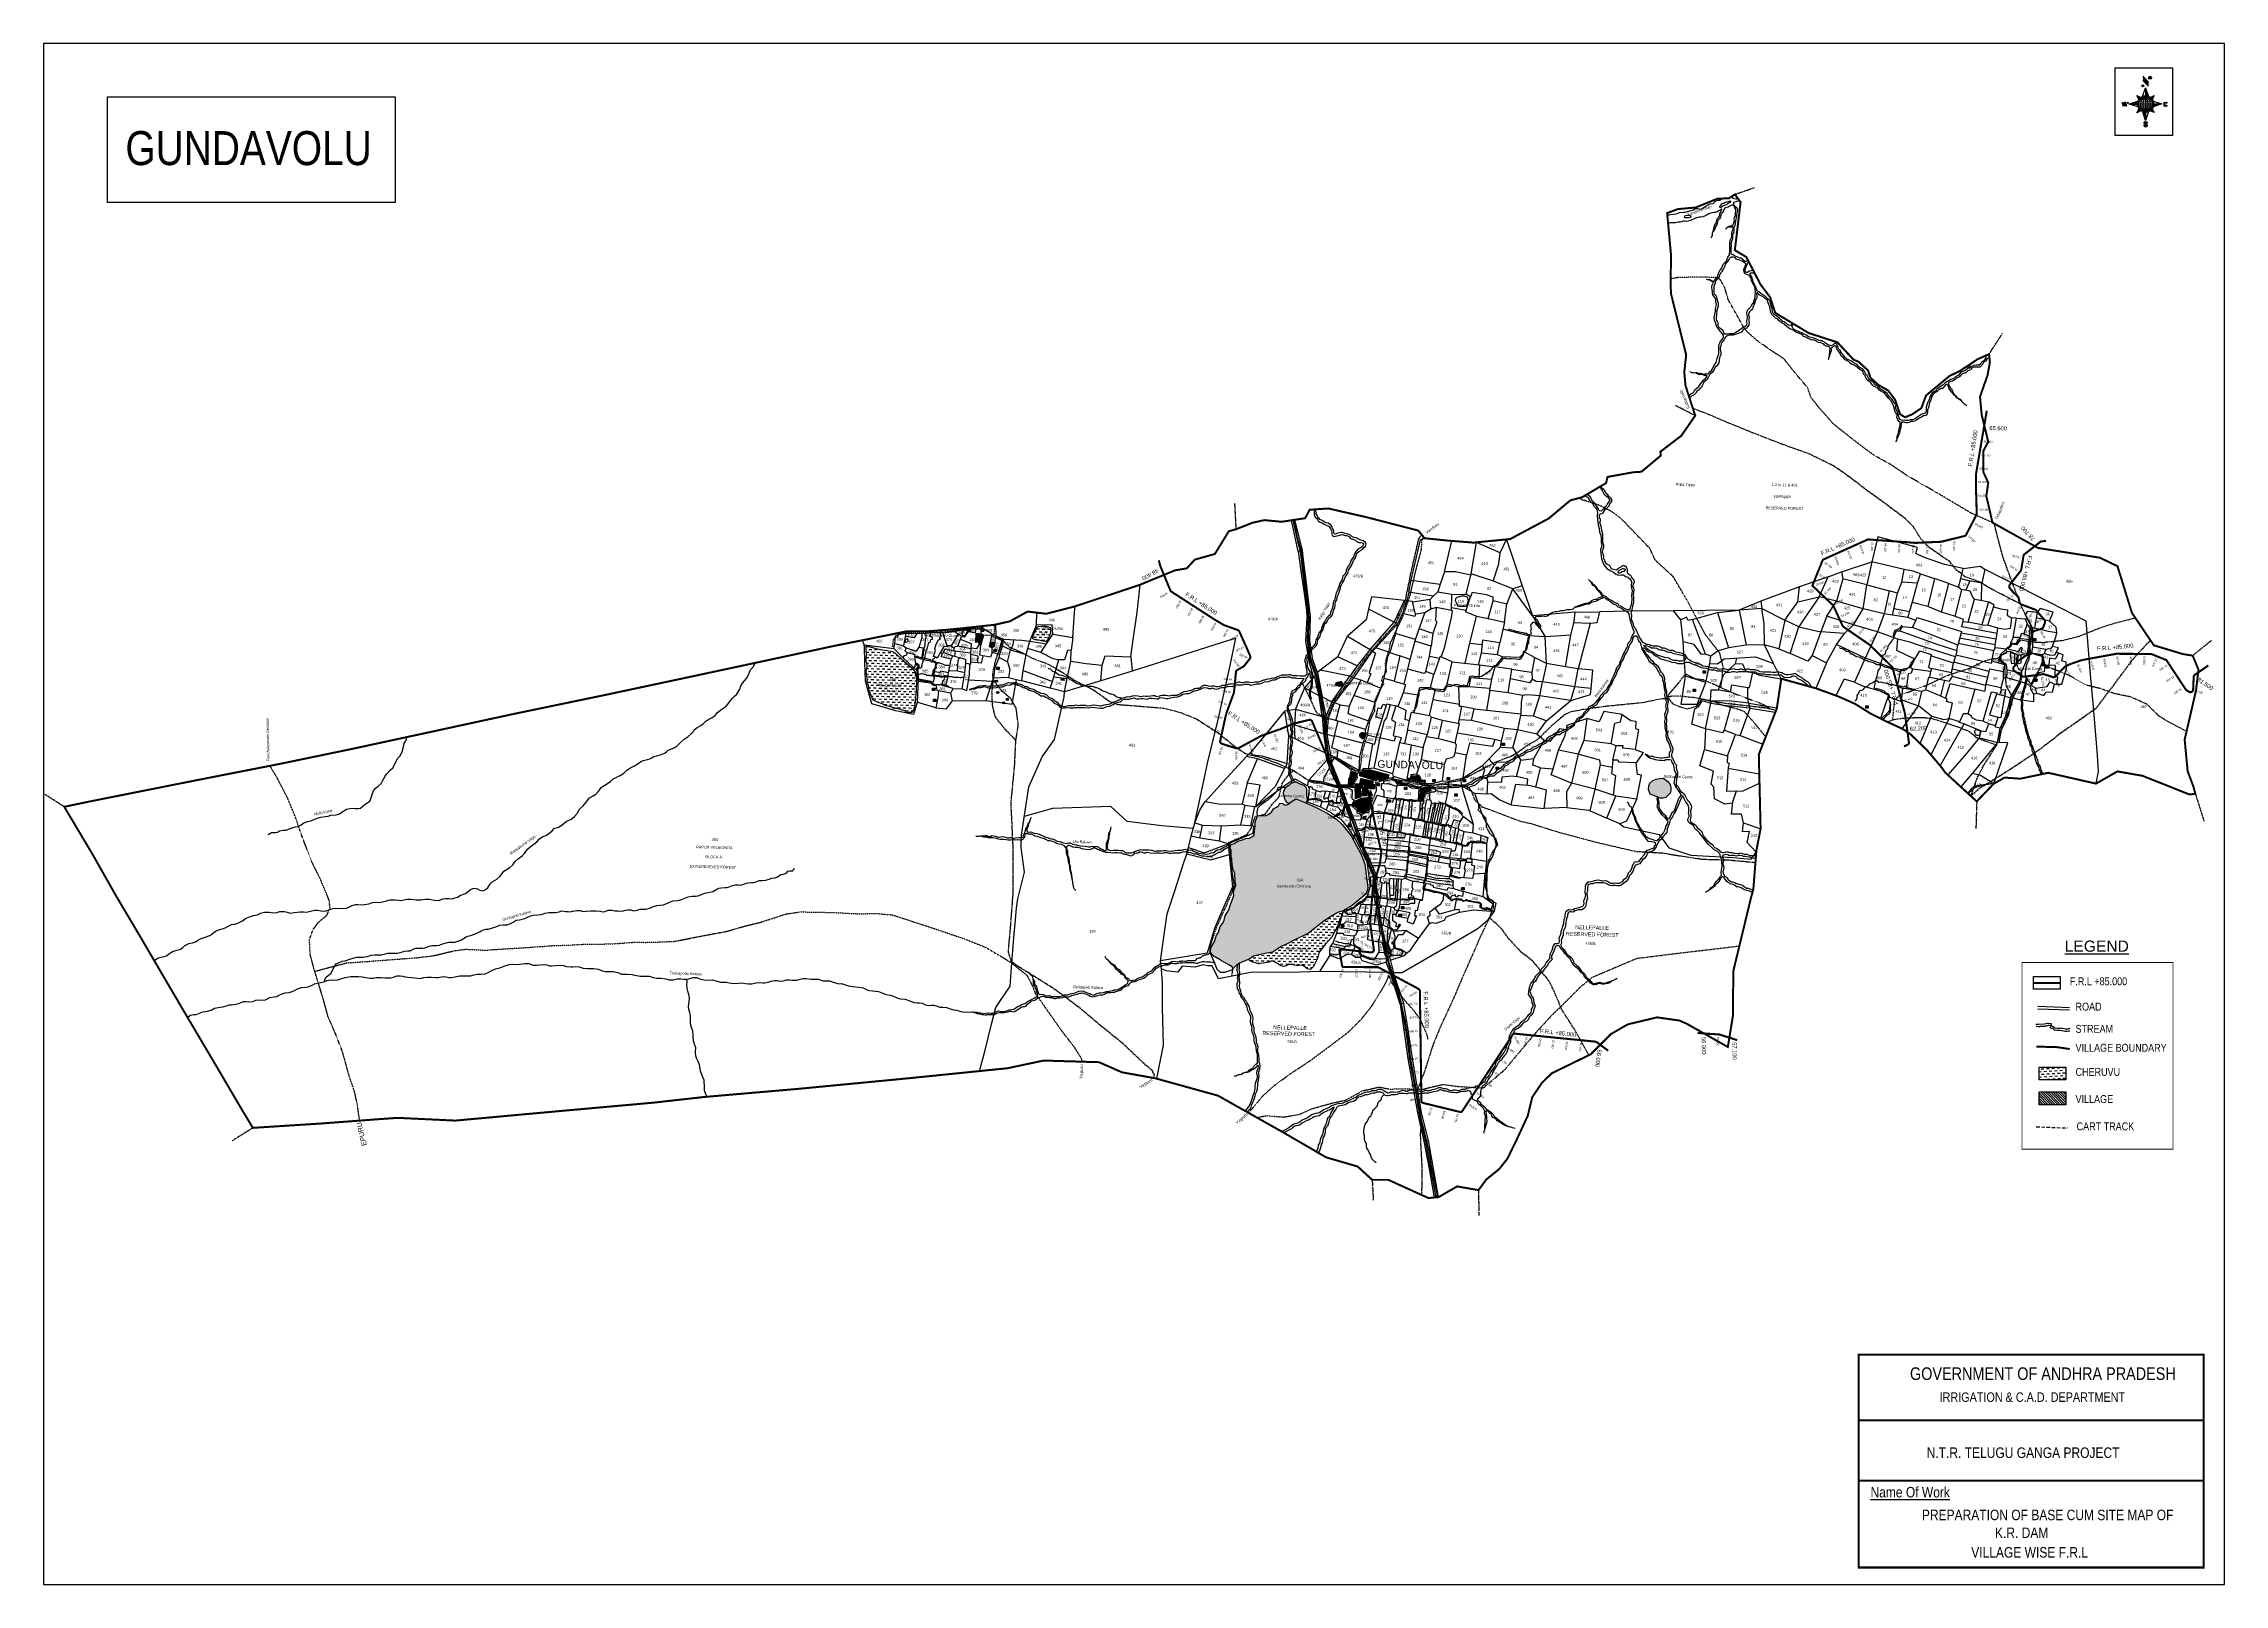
# Model space of a CAD drawing. Header units: inches. Extents: x 331956 to 347868, y 1573639 to 1584878.
import ezdxf
from ezdxf.enums import TextEntityAlignment as Align

# ---------------------------------------------------------------- set-up
doc = ezdxf.new("R2010")
doc.units = ezdxf.units.IN
doc.header["$MEASUREMENT"] = 0
for name, pattern in [('ACAD_ISO02W100', [15, 12, -3]), ('ACAD_ISO03W100', [30, 12, -18]), ('ACAD_ISO07W100', [3, 0, -3]), ('BORDER', [1.75, 0.5, -0.25, 0.5, -0.25, 0, -0.25]), ('DASHED', [0.75, 0.5, -0.25])]:
    doc.linetypes.add(name, pattern=pattern)
for name, color, linetype in [('AQUADUCT', 1, 'Continuous'), ('BLOCK', 7, 'Continuous'), ('bord', 1, 'Continuous'), ('C LINE COO', 6, 'Continuous'), ('CARTTRACK', 30, 'ACAD_ISO02W100'), ('FRAME 025', 7, 'Continuous'), ('NALA', 4, 'Continuous'), ('ROUND WELL', 5, 'Continuous'), ('SQUAREWELL', 5, 'Continuous'), ('STREAM', 4, 'Continuous'), ('SURVEY_BND', 7, 'Continuous'), ('TABLE', 7, 'Continuous'), ('Tank', 17, 'Continuous'), ('TITLEBLOCK', 7, 'Continuous'), ('VILLAGE BOUNDARY', 6, 'Continuous'), ('VILLAGE_AREA', 1, 'Continuous'), ('WATER_BODY', 4, 'Continuous')]:
    doc.layers.add(name, color=color, linetype=linetype)
for name, color, linetype, lineweight in [('FOOTPATH', 150, 'ACAD_ISO07W100', 30), ('ROAD', 1, 'Continuous', 25), ('VILL_BOUNDARY', 6, 'BORDER', 30)]:
    doc.layers.add(name, color=color, linetype=linetype, lineweight=lineweight)
doc.styles.add('A', font='arial.ttf')
doc.styles.add('ARIALN', font='ARIALN.TTF')
doc.styles.get("Standard").update_dxf_attribs({"font": 'arial.ttf'})
doc.dimstyles.get("Standard").update_dxf_attribs({"dimtxt": 0.18, "dimasz": 0.18, "dimexe": 0.18, "dimexo": 0.0625, "dimgap": 0.09, "dimtad": 0, "dimtih": 1, "dimtoh": 1, "dimdec": 4, "dimzin": 0, "dimdsep": 46, "dimtxsty": 'Standard', "dimcen": 0.09, "dimadec": 0, "dimazin": 0, "dimtfac": 1, "dimtdec": 4, "dimtofl": 0, "dimtmove": 0, "dimatfit": 3, "dimfxl": 0, "dimtolj": 1, "dimtzin": 0, "dimarcsym": 0})
pattern_1 = [(267.297113149, (-8720374.938, 50637915.138), (10.5367255337, -0.497431438), [])]
pattern_2 = [(357.297113149, (-8720374.938, 50637915.138), (0.497431438, 10.5367255337), [])]
pattern_3 = [(358.566468, (323139.706, 1574851.302), (5.121281, 4.8712179), [4.9978137, -4.9978137])]
pattern_4 = [(358.56647, (323139.706, 1574851.302), (20.485124, 19.484872), [19.991255, -19.991255])]
pattern_5 = [(133.566468, (323139.706, 1574851.302), (-3.6212925, -3.4444712), [])]

# ---------------------------------------------------------------- blocks, each defined once
blk = doc.blocks.new('*X17')
at = {"color": 0, "linetype": 'Continuous'}
for p, q in [((6321.6, 240.5), (6322.3, 241.2)), ((6321.6, 240.3), (6322.3, 241)), ((6321.6, 240.1), (6322.3, 240.8)), ((6321.6, 239.9), (6322.4, 240.7)), ((6321.6, 239.8), (6322.4, 240.6)), ((6321.6, 239.6), (6322.5, 240.5)), ((6321.6, 239.4), (6322.5, 240.3)), ((6321.6, 239.2), (6322.6, 240.2)), ((6321.7, 239.1), (6322.6, 240.1)), ((6321.8, 240.8), (6322.4, 241.4)), ((6321.8, 239), (6322.7, 240)), ((6321.8, 239), (6322.8, 239.9)), ((6321.9, 238.9), (6322.9, 239.8)), ((6322, 238.8), (6323, 239.7)), ((6322.1, 241.3), (6322.4, 241.6)), ((6322.1, 238.7), (6323.1, 239.6)), ((6322.2, 238.6), (6323.1, 239.6)), ((6322.3, 238.5), (6323.2, 239.5)), ((6322.4, 238.5), (6323.3, 239.4)), ((6322.5, 238.4), (6323.4, 239.3)), ((6322.7, 238.4), (6323.6, 239.3)), ((6322.8, 238.3), (6323.7, 239.2)), ((6322.9, 238.3), (6323.8, 239.1)), ((6323.1, 238.2), (6323.9, 239.1)), ((6323.2, 238.2), (6324, 239)), ((6323.3, 238.2), (6324.2, 239)), ((6323.5, 238.1), (6324.3, 238.9)), ((6323.7, 238.1), (6324.4, 238.9)), ((6323.8, 238.1), (6324.6, 238.8)), ((6324.1, 238.2), (6324.7, 238.8)), ((6324.3, 238.3), (6324.9, 238.8)), ((6324.6, 238.3), (6325.1, 238.8)), ((6324.8, 238.4), (6325.2, 238.8)), ((6325.1, 238.5), (6325.4, 238.8)), ((6325.4, 238.6), (6325.6, 238.8))]:
    blk.add_line(p, q, dxfattribs=at)
blk = doc.blocks.new('*X16')
at = {"color": 0, "linetype": 'Continuous'}
for p, q in [((6324.4, 240.3), (6324.5, 240.4)), ((6324.6, 240.3), (6324.8, 240.5)), ((6324.7, 240.2), (6325, 240.5)), ((6324.8, 240.2), (6325.2, 240.6)), ((6325, 240.1), (6325.5, 240.6)), ((6325.1, 240.1), (6325.6, 240.6)), ((6325.2, 240), (6325.8, 240.6)), ((6325.3, 240), (6326, 240.6)), ((6325.4, 239.9), (6326.1, 240.6)), ((6325.5, 239.8), (6326.2, 240.5)), ((6325.6, 239.8), (6326.3, 240.5)), ((6325.7, 239.7), (6326.5, 240.4)), ((6325.9, 239.6), (6326.6, 240.3)), ((6326, 239.5), (6326.7, 240.3)), ((6326, 239.4), (6326.8, 240.2)), ((6326.1, 239.3), (6327, 240.2)), ((6326.2, 239.3), (6327.1, 240.1)), ((6326.3, 239.2), (6327.1, 240)), ((6326.4, 239.1), (6327.2, 239.9)), ((6326.5, 239), (6327.3, 239.8)), ((6326.5, 238.9), (6327.4, 239.7)), ((6326.6, 238.8), (6327.5, 239.6)), ((6326.7, 238.7), (6327.5, 239.5)), ((6326.8, 238.6), (6327.6, 239.4)), ((6326.8, 238.5), (6327.7, 239.3)), ((6326.8, 236.5), (6327.4, 237)), ((6326.9, 238.3), (6327.8, 239.2)), ((6326.9, 238.2), (6327.9, 239.1)), ((6326.9, 236.8), (6327.6, 237.4)), ((6327, 238.1), (6327.8, 239)), ((6327, 237.9), (6327.8, 238.8)), ((6327, 237.8), (6327.8, 238.6)), ((6327, 237.6), (6327.8, 238.4)), ((6327, 237.4), (6327.8, 238.2)), ((6327, 237.3), (6327.8, 238)), ((6327, 237.1), (6327.8, 237.9))]:
    blk.add_line(p, q, dxfattribs=at)
blk = doc.blocks.new('H')
at = {"layer": 'bord', "extrusion": (0.000427885, 0.004792, 0.999988)}
h = blk.add_hatch(dxfattribs=at)
h.set_pattern_fill('LINE', color=8, scale=84.387686, angle=-92.7029, style=0)
h.set_pattern_definition(pattern_1)
h.paths.add_polyline_path([(-625, 665, -0.090992), (-615, 710), (-751, 671)])
h = blk.add_hatch(dxfattribs=at)
h.set_pattern_fill('LINE', color=8, scale=84.387686, angle=-2.7029, style=0)
h.set_pattern_definition(pattern_2)
h.paths.add_polyline_path([(-492, 786, -0.090992), (-448, 775), (-486, 912)])
h = blk.add_hatch(dxfattribs=at)
h.set_pattern_fill('LINE', color=8, scale=84.387686, angle=-2.7029, style=0)
h.set_pattern_definition(pattern_2)
h.paths.add_polyline_path([(-504, 533, -0.090992), (-549, 543), (-510, 406)])
h = blk.add_hatch(dxfattribs=at)
h.set_pattern_fill('LINE', color=8, scale=84.387686, angle=-92.7029, style=0)
h.set_pattern_definition(pattern_1)
h.paths.add_polyline_path([(-246, 647), (-372, 653, -0.090992), (-382, 609)])
for p, q in [((-519, 1020, -1217), (-435, 927, -1216)), ((-516, 1087, -1217), (-432, 994, -1217)), ((-865, 701, -1215), (-847, 638, -1215)), ((-847, 700, -1215), (-829, 637, -1215)), ((-829, 699, -1215), (-811, 636, -1215)), ((-829, 699, -1215), (-811, 698, -1215)), ((-811, 698, -1215), (-794, 635, -1215)), ((-752, 665, -1215), (-615, 704, -1215)), ((-627, 794, -1216), (-567, 760, -1216)), ((-627, 794, -1216), (-584, 747, -1215)), ((-599, 731, -1215), (-627, 794, -1216)), ((-538, 774, -1216), (-487, 906, -1216)), ((-487, 906, -1216), (-493, 780, -1216)), ((-487, 906, -1216), (-448, 769, -1216)), ((-421, 753, -1216), (-359, 781, -1216)), ((-359, 781, -1216), (-405, 739, -1216)), ((-359, 781, -1216), (-392, 721, -1215)), ((-379, 693, -1215), (-246, 641, -1215)), ((-752, 665, -1215), (-625, 659, -1215)), ((-619, 614, -1215), (-752, 665, -1215)), ((-639, 526, -1214), (-606, 585, -1215)), ((-639, 526, -1214), (-593, 568, -1215)), ((-577, 553, -1215), (-639, 526, -1214)), ((-511, 400, -1214), (-549, 537, -1214)), ((-460, 533, -1215), (-511, 400, -1214)), ((-505, 527, -1214), (-511, 400, -1214)), ((-371, 513, -1214), (-431, 546, -1215)), ((-371, 513, -1214), (-414, 560, -1215)), ((-399, 576, -1215), (-371, 513, -1214)), ((-246, 641, -1215), (-383, 603, -1215)), ((-373, 647, -1215), (-246, 641, -1215)), ((-213, 669, -1215), (-217, 601, -1215)), ((-197, 600, -1215), (-194, 668, -1215))]:
    blk.add_line(p, q, dxfattribs=at)
at = {"layer": 'bord', "color": 8, "linetype": 'ByBlock', "extrusion": (0.000427885, 0.004792, 0.999988)}
for p, q in [((-375, 679, -1215), (-620, 691, -1215)), ((-386, 711, -1215), (-605, 722, -1215)), ((-411, 744, -1216), (-578, 752, -1216)), ((-493, 780, -1216), (-505, 527, -1214)), ((-373, 647, -1215), (-625, 659, -1215)), ((-378, 616, -1215), (-623, 628, -1215)), ((-392, 585, -1215), (-611, 595, -1215)), ((-420, 555, -1215), (-587, 562, -1215))]:
    blk.add_line(p, q, dxfattribs=at)
at = {"layer": 'bord', "extrusion": (0.000427885, 0.004792, 0.999988), "elevation": -1212}
for points, const_width in [([(-522, 960), (-516, 1093)], 1.61), ([(-434, 933), (-428, 1066)], 1.61), ([(-870, 707), (-846, 706)], 0.642), ([(-793, 641), (-782, 694)], 0.642), ([(-829, 643), (-855, 644)], 0.642), ([(-829, 643), (-821, 678)], 0.642), ([(-811, 642), (-784, 641)], 0.642), ([(-177, 605), (-226, 607)], 0.706), ([(-223, 676), (-174, 673)], 0.706), ([(-195, 645), (-185, 644)], 0.706)]:
    blk.add_lwpolyline(points, dxfattribs=dict(at, const_width=const_width))
for points, const_width in [([(-414, 1073, 1), (-398, 1058, 1)], 22.3), ([(-776, 697, 1), (-769, 690, 1)], 8.9), ([(-530, 950, 1), (-520, 939, 1)], 14.8), ([(-490, 362, 1), (-498, 369, 1)], 11.1), ([(-180, 618, 1), (-173, 611, 1)], 9.79), ([(-178, 667, 1), (-171, 660, 1)], 9.79), ([(-525, 322, 1), (-533, 329, 1)], 11.1)]:
    blk.add_lwpolyline(points, format="xyb", close=True, dxfattribs=dict(at, const_width=const_width))
for points in [[(-537, 317), (-531, 310), (-520, 307), (-505, 307), (-494, 310), (-486, 318), (-487, 326), (-491, 333), (-494, 336), (-503, 341), (-522, 347), (-530, 352), (-534, 355), (-537, 363), (-537, 373), (-530, 381), (-520, 384), (-504, 384), (-493, 380), (-487, 373)], [(-522, 348), (-526, 354), (-528, 361), (-528, 371), (-526, 375), (-521, 381), (-515, 384)], [(-505, 307), (-499, 312), (-497, 319), (-497, 327), (-501, 335), (-509, 343)]]:
    blk.add_lwpolyline(points, dxfattribs=at)
at = {"layer": 'bord', "extrusion": (0.000427885, 0.004792, 0.999988)}
for centre, radius in [((-406, 1065, -1212), 22.3), ((-773, 694, -1212), 8.9), ((-498, 659, -1212), 127), ((-525, 944, -1212), 14.8), ((-494, 365, -1212), 11.1), ((-177, 615, -1212), 9.79), ((-174, 663, -1212), 9.79), ((-529, 325, -1212), 11.1)]:
    blk.add_circle(centre, radius, dxfattribs=at)
at = {"layer": 'bord', "color": 8, "linetype": 'ByBlock', "extrusion": (0.000427885, 0.004792, 0.999988)}
for centre, radius, start, end in [((-482, 658, -1212), 128, 94.9254, 259.6691), ((-437, 656, -1212), 141, 113.2864, 241.308), ((-316, 651, -1212), 222, 142.5892, 212.0053), ((-560, 662, -1212), 141, 293.2864, 61.308), ((-681, 668, -1212), 222, 322.5892, 32.0053), ((-515, 660, -1212), 128, 274.9254, 79.6691)]:
    blk.add_arc(centre, radius, start, end, dxfattribs=at)
at = {"layer": 'bord', "extrusion": (0.000427885, 0.004792, 0.999988)}
for points in [[(-516, 1093, -1212), (-431, 1000, -1212), (-519, 1026, -1212), (-434, 933, -1212)], [(-864, 707, -1212), (-846, 706, -1212), (-846, 644, -1212), (-829, 643, -1212)], [(-829, 705, -1212), (-811, 704, -1212), (-811, 642, -1212), (-793, 641, -1212)], [(-193, 674, -1212), (-197, 606, -1212), (-213, 675, -1212), (-216, 607, -1212)]]:
    blk.add_solid(points, dxfattribs=at)
at = {"layer": 'bord', "extrusion": (0.000427885, 0.004792, 0.999988), "xscale": 7.977342409717546, "yscale": 7.977342408231451, "zscale": 7.977342408476333, "rotation": 138.0840426661453}
for name, p in [('*X16', (38301, -31929, -1212)), ('*X17', (38314, -31951, -1212))]:
    blk.add_blockref(name, p, dxfattribs=at)

msp = doc.modelspace()

# ---------------------------------------------------------------- hatches: boundary and pattern name
at = {"layer": 'Tank'}
h = msp.add_hatch(dxfattribs=at)
h.set_pattern_fill('DASH', color=4, scale=155.195912, angle=3.5405, style=0)
h.set_pattern_definition([(3.5405362, (-3658315.025, -14693447.507), (18.164452831, 20.56047188), [19.399489047, -19.399489047])])
h.paths.add_polyline_path([(346710, 1577319), (346710, 1577411), (346516, 1577411), (346516, 1577319)])
at = {"layer": 'VILLAGE_AREA'}
h = msp.add_hatch(dxfattribs=at)
h.set_pattern_fill('ANSI31', color=256, scale=39.982509, angle=88.5665, style=0)
h.set_pattern_definition(pattern_5)
h.paths.add_polyline_path([(338803, 1580560), (338782, 1580576), (338761, 1580577), (338757, 1580510), (338779, 1580512), (338782, 1580498), (338792, 1580498)])
h.paths.add_polyline_path([(338891, 1580510), (338870, 1580513), (338865, 1580484), (338873, 1580476), (338887, 1580487)])
h.paths.add_polyline_path([(338893, 1580502), (338897, 1580557), (338867, 1580559), (338863, 1580504)], flags=9)
h = msp.add_hatch(dxfattribs=at)
h.set_pattern_fill('ANSI31', color=256, scale=39.982509, angle=88.5665, style=0)
h.set_pattern_definition(pattern_5)
h.paths.add_polyline_path([(339400, 1580243), (339381, 1580245), (339380, 1580235), (339402, 1580233)])
h.paths.add_polyline_path([(338915, 1580233), (338900, 1580233), (338900, 1580222), (338915, 1580222)])
h = msp.add_hatch(dxfattribs=at)
h.set_pattern_fill('ANSI31', color=256, scale=39.982509, angle=88.5665, style=0)
h.set_pattern_definition(pattern_5)
h.paths.add_polyline_path([(341637, 1579580), (341591, 1579582), (341578, 1579563), (341560, 1579568), (341559, 1579537), (341678, 1579501), (341687, 1579513), (341698, 1579513), (341706, 1579501), (341764, 1579521), (341771, 1579543)])
h.paths.add_polyline_path([(341657, 1579499), (341566, 1579518), (341563, 1579485), (341634, 1579442), (341667, 1579442), (341668, 1579474), (341652, 1579479)])
h.paths.add_polyline_path([(341558, 1579479), (341524, 1579475), (341527, 1579371), (341533, 1579374), (341567, 1579383), (341564, 1579441), (341581, 1579461)])
h.paths.add_polyline_path([(341555, 1579404), (341554, 1579387), (341547, 1579387), (341543, 1579387), (341537, 1579387), (341538, 1579404)], flags=16)
h.paths.add_polyline_path([(341621, 1579432), (341613, 1579449), (341586, 1579456), (341575, 1579419), (341576, 1579393), (341609, 1579391)])
h.paths.add_polyline_path([(341637, 1579429), (341618, 1579391), (341653, 1579393)])
h.paths.add_polyline_path([(341645, 1579382), (341573, 1579374), (341528, 1579355), (341509, 1579323), (341545, 1579295), (341548, 1579277), (341573, 1579264), (341586, 1579269), (341620, 1579282)])
h.paths.add_polyline_path([(341997, 1579532), (341980, 1579539), (341938, 1579536), (341941, 1579502), (342004, 1579490)])
h.paths.add_polyline_path([(342029, 1579414), (342071, 1579424), (342081, 1579429), (342067, 1579450), (342002, 1579446), (341996, 1579369), (342017, 1579370)])
h.paths.add_polyline_path([(341585, 1579479), (341628, 1579478), (341629, 1579502), (341585, 1579503)], flags=24)
h.paths.add_polyline_path([(341513, 1579407), (341751, 1579401), (341752, 1579438), (341513, 1579444)], flags=9)
h.paths.add_polyline_path([(341510, 1579310), (341576, 1579308), (341576, 1579333), (341510, 1579335)], flags=25)
h.paths.add_polyline_path([(341937, 1579502), (341992, 1579501), (341993, 1579532), (341938, 1579533)], flags=9)
h.paths.add_polyline_path([(342020, 1579420), (342075, 1579419), (342076, 1579450), (342021, 1579451)], flags=9)
h = msp.add_hatch(dxfattribs=at)
h.set_pattern_fill('ANSI31', color=256, scale=102.119787, angle=89.8223, style=0)
h.set_pattern_definition([(134.8222507, (-141578.922, -715271.832), (-9.05415779, -8.998153735), [])])
h.paths.add_polyline_path([(346516, 1577231), (346516, 1577138), (346710, 1577138), (346710, 1577231)])
at = {"layer": 'WATER_BODY'}
h = msp.add_hatch(dxfattribs=at)
h.set_pattern_fill('DASH', color=256, scale=159.930037, angle=-1.4335, style=0)
h.set_pattern_definition(pattern_4)
h.paths.add_polyline_path([(339304, 1580579), (339304, 1580612), (339298, 1580618), (339289, 1580623), (339273, 1580628), (339261, 1580628), (339243, 1580628), (339213, 1580627), (339200, 1580619), (339191, 1580588), (339182, 1580569), (339174, 1580549), (339175, 1580537), (339181, 1580533), (339191, 1580529), (339203, 1580529), (339227, 1580523), (339247, 1580519), (339259, 1580518), (339268, 1580515), (339274, 1580521), (339280, 1580530), (339294, 1580554)])
h.paths.add_polyline_path([(339223, 1580594), (339392, 1580590), (339393, 1580629), (339224, 1580633)], flags=9)
h.paths.add_polyline_path([(339226, 1580557), (339281, 1580555), (339282, 1580586), (339227, 1580587)], flags=24)
h = msp.add_hatch(dxfattribs=at)
h.set_pattern_fill('DASH', color=256, scale=159.930037, angle=-1.4335, style=0)
h.set_pattern_definition(pattern_4)
h.paths.add_polyline_path([(338294, 1580323), (338236, 1580373), (338167, 1580434), (338149, 1580444), (338039, 1580464), (337961, 1580485), (337958, 1580484), (337959, 1580444), (337963, 1580421), (337957, 1580395), (337957, 1580375), (337964, 1580344), (337964, 1580328), (337959, 1580303), (337961, 1580278), (337964, 1580255), (337964, 1580226), (337971, 1580209), (337977, 1580186), (337977, 1580169), (337980, 1580156), (337995, 1580123), (338009, 1580089), (338022, 1580083), (338036, 1580076), (338053, 1580069), (338070, 1580065), (338079, 1580060), (338097, 1580050), (338127, 1580043), (338140, 1580041), (338145, 1580038), (338153, 1580030), (338166, 1580029), (338189, 1580029), (338197, 1580025), (338204, 1580022), (338214, 1580018), (338219, 1580017), (338226, 1580016), (338234, 1580014), (338244, 1580009), (338250, 1580002), (338266, 1579998), (338292, 1579999), (338305, 1580023), (338315, 1580074), (338323, 1580158), (338325, 1580236), (338316, 1580293)])
h.paths.add_polyline_path([(338083, 1580142), (338196, 1580139), (338196, 1580171), (338084, 1580174)], flags=24)
h.paths.add_polyline_path([(338026, 1580178), (338223, 1580173), (338224, 1580213), (338027, 1580218)], flags=24)
h.paths.add_polyline_path([(338123, 1580223), (338178, 1580221), (338178, 1580252), (338124, 1580253)], flags=24)
h = msp.add_hatch(dxfattribs=at)
h.set_pattern_fill('DASH', color=256, scale=39.982509, angle=-1.4335, style=0)
h.set_pattern_definition(pattern_3)
h.paths.add_polyline_path([(341434, 1580209), (341430, 1580220), (341423, 1580225), (341420, 1580226), (341416, 1580226), (341406, 1580223), (341396, 1580221), (341387, 1580217), (341385, 1580201), (341388, 1580198), (341401, 1580194), (341408, 1580191), (341412, 1580189), (341427, 1580191), (341434, 1580204)])
h.paths.add_polyline_path([(341310, 1580181), (341393, 1580179), (341394, 1580211), (341311, 1580213)], flags=9)
h = msp.add_hatch(dxfattribs=at)
h.set_pattern_fill('DASH', color=256, scale=39.982509, angle=-1.4335, style=0)
h.set_pattern_definition(pattern_3)
h.paths.add_polyline_path([(341591, 1579851), (341584, 1579852), (341576, 1579852), (341569, 1579850), (341564, 1579846), (341561, 1579840), (341560, 1579835), (341561, 1579829), (341564, 1579822), (341568, 1579817), (341573, 1579811), (341577, 1579807), (341588, 1579812), (341595, 1579832)])
h = msp.add_hatch(dxfattribs=at)
h.set_pattern_fill('DASH', color=256, scale=39.982509, angle=-1.4335, style=0)
h.set_pattern_definition(pattern_3)
h.paths.add_polyline_path([(341533, 1579535), (341533, 1579543), (341532, 1579553), (341522, 1579566), (341509, 1579569), (341504, 1579567), (341498, 1579564), (341496, 1579558), (341494, 1579551), (341491, 1579539), (341485, 1579525), (341482, 1579518), (341480, 1579507), (341480, 1579504), (341480, 1579490), (341480, 1579481), (341486, 1579471), (341493, 1579467), (341509, 1579479), (341521, 1579501), (341527, 1579516)])
h = msp.add_hatch(dxfattribs=at)
h.set_pattern_fill('DASH', color=256, scale=159.930037, angle=-1.4335, style=0)
h.set_pattern_definition(pattern_4)
h.paths.add_polyline_path([(341497, 1579099), (341430, 1579183), (341389, 1579221), (341322, 1579265), (341237, 1579309), (341153, 1579345), (341094, 1579370), (341065, 1579353), (341036, 1579330), (341022, 1579324), (341012, 1579325), (340999, 1579336), (340977, 1579337), (340966, 1579317), (340953, 1579308), (340929, 1579297), (340916, 1579271), (340891, 1579254), (340869, 1579246), (340823, 1579247), (340811, 1579244), (340795, 1579198), (340796, 1579172), (340792, 1579133), (340788, 1579105), (340776, 1579095), (340754, 1579083), (340727, 1579079), (340703, 1579071), (340687, 1579064), (340664, 1579057), (340642, 1579043), (340619, 1579035), (340614, 1579010), (340620, 1578992), (340621, 1578970), (340620, 1578945), (340627, 1578930), (340628, 1578889), (340634, 1578865), (340636, 1578850), (340645, 1578832), (340648, 1578821), (340651, 1578769), (340654, 1578736), (340644, 1578707), (340639, 1578686), (340640, 1578663), (340628, 1578631), (340619, 1578606), (340612, 1578583), (340604, 1578560), (340592, 1578540), (340577, 1578515), (340570, 1578483), (340562, 1578466), (340551, 1578450), (340542, 1578438), (340537, 1578422), (340528, 1578395), (340515, 1578375), (340506, 1578350), (340499, 1578329), (340489, 1578311), (340476, 1578287), (340469, 1578254), (340478, 1578239), (340497, 1578219), (340605, 1578158), (340631, 1578141), (340633, 1578128), (340661, 1578157), (340681, 1578171), (340705, 1578181), (340746, 1578196), (340785, 1578225), (340866, 1578244), (340926, 1578252), (340960, 1578277), (340991, 1578296), (341028, 1578312), (341078, 1578337), (341183, 1578389), (341244, 1578438), (341288, 1578473), (341342, 1578508), (341400, 1578543), (341440, 1578554), (341505, 1578592), (341606, 1578677), (341619, 1578718), (341611, 1578778), (341597, 1578892), (341572, 1578958)])
h.paths.add_polyline_path([(341169, 1579451), (341151, 1579468), (341129, 1579477), (341112, 1579483), (341093, 1579492), (341083, 1579494), (341073, 1579489), (341060, 1579483), (341048, 1579474), (341036, 1579466), (341024, 1579457), (341016, 1579448), (341010, 1579433), (341005, 1579424), (341004, 1579410), (341010, 1579376), (341017, 1579358), (341032, 1579339), (341042, 1579335), (341065, 1579353), (341094, 1579370), (341153, 1579345), (341169, 1579338), (341175, 1579361), (341171, 1579396), (341170, 1579432)])
h.paths.add_polyline_path([(343830, 1579451), (343823, 1579473), (343807, 1579495), (343774, 1579519), (343748, 1579518), (343723, 1579512), (343697, 1579503), (343675, 1579484), (343668, 1579465), (343667, 1579436), (343678, 1579404), (343702, 1579394), (343729, 1579384), (343738, 1579377), (343750, 1579373), (343760, 1579373), (343773, 1579374), (343793, 1579380), (343807, 1579394), (343823, 1579410), (343830, 1579431)])
h.paths.add_polyline_path([(341093, 1578762), (341147, 1578760), (341148, 1578791), (341093, 1578792)], flags=24)
h.paths.add_polyline_path([(340950, 1578718), (341201, 1578716), (341201, 1578748), (340950, 1578749)], flags=24)
h.paths.add_polyline_path([(341319, 1579221), (341387, 1579219), (341387, 1579244), (341320, 1579246)], flags=24)
h.paths.add_polyline_path([(340966, 1579378), (341145, 1579373), (341146, 1579405), (340966, 1579409)], flags=9)
h = msp.add_hatch(dxfattribs=at)
h.set_pattern_fill('DASH', color=256, scale=159.930037, angle=-1.4335, style=0)
h.set_pattern_definition(pattern_4)
h.paths.add_polyline_path([(341393, 1578429), (341440, 1578554), (341400, 1578543), (341342, 1578508), (341288, 1578473), (341244, 1578438), (341183, 1578389), (341078, 1578337), (341028, 1578312), (340991, 1578296), (340960, 1578277), (340926, 1578252), (340866, 1578244), (340785, 1578225), (340746, 1578196), (340772, 1578180), (340816, 1578167), (340855, 1578170), (340898, 1578177), (340919, 1578187), (340930, 1578185), (340940, 1578178), (340964, 1578165), (340978, 1578154), (341002, 1578145), (341017, 1578149), (341040, 1578160), (341063, 1578160), (341069, 1578160), (341082, 1578155), (341095, 1578153), (341114, 1578154), (341136, 1578155), (341156, 1578147), (341178, 1578128), (341199, 1578123), (341222, 1578147), (341248, 1578200), (341264, 1578250), (341307, 1578307), (341352, 1578358)])
h.paths.add_polyline_path([(341010, 1578262), (341195, 1578260), (341195, 1578292), (341010, 1578293)], flags=24)

# ---------------------------------------------------------------- linework, layer by layer
at = {"layer": 'BLOCK', "color": 1, "const_width": 15}
for points in [[(346134, 1582200, 0.0218), (346134, 1582199), (346055, 1581734, 0.04199), (346055, 1581730), (346055, 1581657, 0.007074), (346055, 1581657), (346061, 1581450, -0.126823), (346059, 1581440), (345984, 1581296, -0.217334), (345971, 1581286), (345801, 1581244, -0.048734), (345797, 1581244), (345617, 1581236, -0.028808), (345615, 1581236), (345272, 1581261, 0.124192), (345262, 1581259), (344945, 1581116, 0.193808), (344935, 1581106), (344863, 1580927, 0.306996), (344864, 1580922), (345010, 1580783, -0.093936), (345015, 1580777), (345082, 1580632, 0.134086), (345088, 1580624), (345279, 1580493, -0.043309), (345281, 1580491), (345442, 1580333, -0.133479), (345447, 1580324), (345537, 1579993, -0.031566), (345537, 1579991), (345566, 1579783, -0.338066), (345554, 1579762), (345530, 1579752)], [(347751, 1580342), (347653, 1580274, 0.230674), (347644, 1580258), (347640, 1580166, -0.572473), (347609, 1580150), (347591, 1580162, -0.108166), (347585, 1580168), (347445, 1580381), (347445, 1580381), (347336, 1580425, 0.094021), (347328, 1580426), (347084, 1580427, 0.045555), (347080, 1580427), (346833, 1580382, 0.03593), (346831, 1580382), (346755, 1580356, 0.027354), (346753, 1580356), (346707, 1580335, 0.09526), (346701, 1580330), (346637, 1580262, -0.289987), (346616, 1580257), (346553, 1580278, 0.113326), (346544, 1580278), (346407, 1580260, -0.18234), (346394, 1580263), (346336, 1580301, -0.428365), (346331, 1580330), (346365, 1580375, -0.085032), (346370, 1580380), (346422, 1580415, 0.197569), (346431, 1580428), (346446, 1580505, -0.025427), (346446, 1580507), (346469, 1580581, -0.250685), (346482, 1580594), (346533, 1580609, 0.229425), (346546, 1580621), (346559, 1580654, 0.277798), (346555, 1580674), (346496, 1580743, 0.127502), (346488, 1580749), (346386, 1580787, -0.263944), (346373, 1580802), (346367, 1580833, 0.162336), (346361, 1580845), (346328, 1580875, -0.029699), (346326, 1580877), (346303, 1580905, -0.355404), (346302, 1580930), (346382, 1581033, 0.125286), (346386, 1581042), (346402, 1581140, -0.188466), (346409, 1581153), (346523, 1581242, -0.143073), (346534, 1581247), (346567, 1581250)], [(343372, 1577532), (343288, 1577594, 0.134415), (343279, 1577598), (342693, 1577656, 0.278372), (342674, 1577647), (342307, 1577091, -0.31718), (342291, 1577085), (342020, 1577151, -0.341318), (342009, 1577166), (341998, 1577965, 0.272109), (341988, 1577983), (341697, 1578139, 0.123343), (341690, 1578141), (341441, 1578142, -0.358919), (341431, 1578150), (341411, 1578260, -0.502831), (341421, 1578272), (341640, 1578249, 0.488297), (341662, 1578271), (341635, 1578461, -0.054722), (341635, 1578465), (341655, 1578721, -0.05191), (341656, 1578725), (341707, 1578899, 0.039989), (341707, 1578903), (341717, 1578978, 0.08687), (341716, 1578984), (341677, 1579158, -0.00285), (341677, 1579158), (341619, 1579429, 0.321265), (341602, 1579445), (341423, 1579466, -0.268798), (341406, 1579478), (341212, 1579933, 0.366373), (341189, 1579945), (341075, 1579917, 0.039969), (341072, 1579916), (340974, 1579875, -0.014111), (340972, 1579875), (340836, 1579827, 0.039456), (340834, 1579825), (340675, 1579739, -0.201482), (340660, 1579737), (340555, 1579770, -0.391495), (340541, 1579793), (340584, 1579986, -0.033424), (340584, 1579988), (340641, 1580143, 0.064528), (340642, 1580148), (340656, 1580294, -0.246089), (340666, 1580309), (340711, 1580334, 0.096904), (340716, 1580339), (340757, 1580391, 0.277971), (340760, 1580411), (340734, 1580471, 0.001638), (340734, 1580471), (340681, 1580589, 0.204454), (340670, 1580600), (340569, 1580636, -0.048162), (340565, 1580638), (340495, 1580680, -0.00872), (340495, 1580680), (340184, 1580881, -0.15318), (340177, 1580890), (340102, 1581072, -0.041045), (340101, 1581076), (340093, 1581109)], [(344313, 1577609), (344187, 1577649, 0.061684), (344183, 1577650), (344024, 1577661)]]:
    msp.add_lwpolyline(points, format="xyb", dxfattribs=at)
msp.add_lwpolyline([(346669, 1578026), (346475, 1578026)], dxfattribs=at)
at = {"layer": 'BLOCK', "color": 2}
for p in [(346130, 1582174), (346097, 1581977), (346113, 1582076), (346080, 1581879), (346055, 1581681), (346063, 1581780), (346057, 1581581), (346060, 1581481), (346031, 1581388), (345021, 1581150), (345112, 1581191), (345203, 1581232), (345297, 1581259), (345397, 1581252), (345497, 1581245), (345597, 1581237), (345697, 1581240), (345796, 1581244), (345894, 1581267), (345986, 1581299), (346463, 1581195), (346546, 1581248), (340103, 1581069), (344897, 1581011), (344934, 1581104), (346378, 1581027), (346399, 1581124), (340141, 1580976), (340180, 1580884), (340264, 1580829), (344867, 1580919), (344939, 1580850), (346316, 1580948), (346336, 1580868), (340348, 1580775), (340432, 1580721), (345012, 1580781), (345054, 1580691), (346386, 1580787), (346479, 1580752), (346549, 1580682), (340516, 1580667), (340605, 1580623), (340688, 1580575), (345109, 1580610), (345191, 1580553), (346456, 1580540), (346518, 1580605), (340728, 1580484), (340758, 1580392), (345273, 1580497), (345346, 1580428), (345417, 1580358), (346365, 1580376), (346434, 1580443), (346791, 1580368), (346888, 1580392), (346986, 1580410), (347085, 1580427), (347185, 1580427), (347285, 1580426), (347381, 1580406), (347462, 1580355), (340651, 1580239), (340689, 1580322), (345462, 1580272), (346345, 1580296), (346434, 1580264), (346534, 1580277), (346630, 1580257), (346700, 1580329), (347517, 1580271), (347648, 1580269), (347730, 1580327), (340606, 1580046), (340640, 1580140), (345488, 1580175), (345514, 1580078), (347572, 1580188), (347640, 1580170), (340576, 1579951), (341023, 1579896), (341118, 1579928), (341211, 1579934), (345538, 1579982), (345552, 1579883), (340554, 1579853), (340563, 1579767), (340659, 1579738), (340748, 1579779), (340836, 1579826), (340930, 1579860), (341251, 1579842), (341290, 1579750), (345566, 1579784), (341329, 1579658), (341369, 1579566), (341408, 1579475), (341504, 1579456), (341604, 1579444), (341635, 1579354), (341656, 1579256), (341677, 1579158), (341699, 1579060), (341715, 1578963), (341668, 1578769), (341696, 1578865), (341651, 1578671), (341636, 1578471), (341643, 1578571), (341648, 1578372), (341415, 1578237), (341439, 1578142), (341479, 1578266), (341539, 1578142), (341579, 1578255), (341639, 1578141), (341662, 1578273), (341734, 1578120), (341822, 1578072), (341910, 1578025), (341996, 1577975), (341999, 1577875), (342001, 1577775), (342002, 1577675), (342679, 1577652), (342778, 1577647), (344076, 1577657), (344175, 1577651), (342003, 1577575), (342623, 1577569), (342877, 1577637), (342977, 1577628), (343076, 1577618), (343176, 1577608), (343275, 1577598), (343358, 1577543), (344271, 1577622), (342005, 1577475), (342006, 1577375), (342513, 1577402), (342568, 1577486), (342007, 1577275), (342009, 1577175), (342402, 1577236), (342458, 1577319), (342089, 1577134), (342186, 1577110), (342283, 1577086), (342347, 1577152)]:
    msp.add_point(p, dxfattribs=at)
at = {"layer": 'C LINE COO', "color": 0}
msp.add_lwpolyline([(331956, 1573639), (347868, 1573639), (347868, 1584878), (331956, 1584878), (331956, 1573639)], dxfattribs=at)
msp.add_lwpolyline([(332423, 1584489), (334521, 1584489), (334521, 1583720), (332423, 1583720)], close=True, dxfattribs=at)
at = {"layer": 'CARTTRACK'}
for points in [[(346382, 1580789), (346134, 1580917), (346091, 1580948), (345980, 1580987), (345916, 1581035), (345862, 1581101), (345791, 1581148), (345719, 1581199), (345654, 1581265), (345599, 1581354), (345541, 1581412), (345414, 1581507), (345269, 1581612), (345100, 1581741), (345016, 1581797), (344846, 1581882), (344645, 1581954), (344466, 1582023), (344246, 1582112), (344109, 1582171), (343991, 1582216)], [(347219, 1580688), (347048, 1580643), (346953, 1580612), (346799, 1580550), (346685, 1580522), (346541, 1580508), (346485, 1580510), (346459, 1580516), (346461, 1580590), (346457, 1580628), (346393, 1580761), (346329, 1580923), (346251, 1581137), (346200, 1581331), (346190, 1581376)], [(341316, 1579941), (341372, 1580082), (341456, 1580193), (341597, 1580386), (341676, 1580481), (341821, 1580647), (341889, 1580798), (341933, 1581015), (341989, 1581259), (342010, 1581296)], [(340058, 1577333), (340061, 1577358), (340045, 1577387), (339999, 1577425), (339833, 1577582), (339682, 1577704), (339535, 1577828), (339421, 1577915), (339320, 1577988), (339180, 1578077), (339052, 1578155), (339018, 1578182), (338996, 1578254), (339009, 1578406), (339030, 1578671), (339030, 1579021), (339022, 1579195), (339015, 1579336), (339041, 1579610), (339050, 1579795), (338968, 1579881), (338899, 1579969), (338880, 1580052), (338876, 1580146), (338885, 1580233), (338881, 1580280), (338904, 1580384), (338958, 1580523), (338911, 1580552), (338862, 1580579), (338787, 1580627)], [(338958, 1580523), (338999, 1580478), (339094, 1580437), (339165, 1580397), (339285, 1580352), (339393, 1580290), (339482, 1580231), (339611, 1580167), (339734, 1580080), (339798, 1580057), (340129, 1580031), (340245, 1580001), (340367, 1579953), (340528, 1579848), (340652, 1579748), (340728, 1579698), (340846, 1579670), (340972, 1579623), (341071, 1579579), (341181, 1579507), (341292, 1579483), (341412, 1579454), (341510, 1579466), (341544, 1579524), (341532, 1579572), (341479, 1579607), (341381, 1579665), (341350, 1579673)], [(346018, 1579389), (346080, 1579446), (346234, 1579540), (346393, 1579643), (346528, 1579736), (346668, 1579845), (346864, 1579983), (346938, 1580036), (347089, 1580236), (347198, 1580385), (347328, 1580526)], [(346207, 1579760), (346236, 1579862), (346282, 1579970), (346301, 1580025), (346311, 1580089), (346330, 1580138), (346373, 1580205), (346390, 1580255), (346390, 1580298), (346371, 1580311), (346350, 1580354), (346351, 1580392), (346360, 1580420), (346401, 1580421), (346430, 1580415), (346455, 1580439), (346450, 1580482), (346459, 1580516)], [(346321, 1580114), (346278, 1580192), (346269, 1580274), (346269, 1580344), (346243, 1580362), (346231, 1580374), (346230, 1580410), (346276, 1580440), (346302, 1580447), (346360, 1580420)], [(339050, 1579795), (339068, 1579910), (339052, 1580032), (339015, 1580098), (338950, 1580153), (338896, 1580222), (338885, 1580240)], [(342103, 1579468), (342140, 1579479), (342298, 1579505), (342400, 1579558), (342468, 1579594), (342562, 1579643), (342660, 1579678), (342713, 1579710), (342787, 1579763), (342857, 1579802), (342957, 1579900), (343058, 1579987), (343102, 1580005), (343186, 1580022), (343348, 1580045), (343623, 1580072), (343769, 1580102), (343813, 1580101), (343840, 1580064), (343901, 1580039), (343951, 1580026), (344016, 1580046), (344044, 1580076), (344056, 1580099), (344125, 1580081), (344229, 1580067), (344510, 1580035), (344597, 1580016)], [(346018, 1579389), (346061, 1579513), (346109, 1579608), (346194, 1579740), (346207, 1579760), (346128, 1579787), (346060, 1579814), (346000, 1579863), (345915, 1579895), (345800, 1579933), (345729, 1579955), (345656, 1579961), (345528, 1579956), (345448, 1579944), (345412, 1579929)], [(340626, 1578077), (340634, 1578119), (340631, 1578141), (340605, 1578158), (340497, 1578219), (340478, 1578239), (340460, 1578269), (340488, 1578353), (340513, 1578428), (340586, 1578589), (340628, 1578687), (340644, 1578736), (340623, 1578879), (340611, 1578991), (340605, 1579052), (340672, 1579080), (340739, 1579110), (340769, 1579157), (340798, 1579242), (340870, 1579257), (340918, 1579325), (340971, 1579385), (340994, 1579480), (341034, 1579537), (341075, 1579576)], [(344446, 1578903), (344250, 1578921), (344065, 1578926), (343856, 1578957), (343769, 1578972), (343572, 1578984), (343287, 1579050), (343013, 1579123), (342813, 1579186), (342728, 1579205), (342529, 1579281), (342453, 1579309), (342429, 1579333), (342402, 1579357), (342373, 1579431), (342339, 1579462), (342224, 1579475), (342100, 1579468), (341972, 1579476), (341874, 1579501), (341817, 1579510), (341785, 1579522), (341687, 1579488), (341674, 1579492), (341680, 1579431), (341650, 1579356), (341628, 1579294)], [(341982, 1577244), (342042, 1577405), (342094, 1577571), (342150, 1577708), (342237, 1577895), (342318, 1578085), (342441, 1578364), (342496, 1578480), (342538, 1578581), (342532, 1578623), (342500, 1578644), (342476, 1578729), (342487, 1578890), (342525, 1578976), (342566, 1579034), (342555, 1579074), (342512, 1579112), (342485, 1579162), (342480, 1579228), (342426, 1579285), (342429, 1579333)], [(343231, 1577499), (343127, 1577686), (343034, 1577831), (342980, 1577959), (342942, 1578039), (342908, 1578081), (342821, 1578186), (342737, 1578251), (342651, 1578344), (342598, 1578417), (342570, 1578444), (342505, 1578501)], [(342013, 1576479), (342015, 1576688), (342007, 1576821), (342003, 1576913), (342005, 1576962)]]:
    msp.add_lwpolyline(points, dxfattribs=at)
at = {"layer": 'FOOTPATH', "ltscale": 0.002}
for points in [[(346176, 1581384), (346024, 1581451), (345757, 1581609), (345555, 1581725), (345442, 1581802), (345310, 1581876), (345197, 1581960), (345129, 1582013), (345017, 1582102), (344907, 1582226), (344851, 1582299), (344828, 1582367), (344738, 1582473), (344655, 1582578), (344555, 1582643), (344456, 1582714), (344392, 1582770), (344361, 1582808), (344248, 1583010), (344222, 1583100), (344181, 1583170), (344083, 1583174), (343986, 1583174), (343884, 1583171), (343828, 1583162)], [(344194, 1580181), (344201, 1580228), (344211, 1580333), (344186, 1580433), (344081, 1580567), (343956, 1580803), (343846, 1580990), (343769, 1581060), (343715, 1581110), (343676, 1581196), (343552, 1581324), (343473, 1581407), (343401, 1581462), (343309, 1581509), (343226, 1581537), (343179, 1581550), (343160, 1581563)], [(341540, 1579541), (341565, 1579595), (341579, 1579715), (341613, 1579824), (341634, 1579937), (341669, 1580011), (341673, 1580090), (341705, 1580164), (341737, 1580210), (341719, 1580229), (341729, 1580261), (341753, 1580293), (341755, 1580320), (341747, 1580331), (341749, 1580375), (341776, 1580462), (341784, 1580507), (341877, 1580706), (341927, 1580852), (341967, 1581028), (342010, 1581189), (342013, 1581255), (342023, 1581280)], [(338151, 1580478), (338157, 1580529), (338176, 1580560), (338226, 1580581), (338280, 1580584), (338394, 1580584), (338481, 1580584), (338499, 1580586), (338581, 1580592), (338671, 1580607), (338707, 1580613), (338765, 1580614), (338791, 1580614), (338828, 1580601)], [(338894, 1580562), (338895, 1580590), (338894, 1580612), (338894, 1580629), (338892, 1580639)], [(345448, 1579944), (345462, 1580090), (345497, 1580124), (345575, 1580153), (345698, 1580199), (345834, 1580264), (345889, 1580284), (346010, 1580322), (346109, 1580371), (346152, 1580386), (346216, 1580395), (346230, 1580410)], [(347592, 1579861), (347451, 1579935), (347387, 1579976), (347303, 1580059), (347184, 1580112), (347067, 1580136), (346967, 1580172), (346861, 1580198), (346763, 1580254), (346708, 1580281), (346608, 1580319), (346576, 1580332), (346546, 1580367), (346549, 1580411), (346518, 1580421), (346495, 1580427)], [(341325, 1579964), (341299, 1579973), (341256, 1579987), (341237, 1580011), (341213, 1580068), (341173, 1580150), (341154, 1580186), (341141, 1580212)], [(344521, 1579822), (344432, 1579931), (344364, 1580007), (344298, 1580028), (344207, 1580051), (344138, 1580079), (344014, 1580105), (343911, 1580117), (343833, 1580117), (343809, 1580111), (343797, 1580101), (343823, 1580141), (343888, 1580217), (343917, 1580256), (343937, 1580280), (344005, 1580246), (344063, 1580239), (344141, 1580207), (344194, 1580181), (344294, 1580137), (344474, 1580070), (344511, 1580054), (344554, 1580026)], [(334262, 1577022), (334242, 1577158), (334225, 1577233), (334188, 1577340), (334136, 1577528), (334084, 1577662), (334033, 1577776), (334005, 1577879), (333971, 1577994), (333932, 1578119), (333901, 1578236), (333896, 1578342), (333922, 1578414), (333963, 1578471), (334024, 1578520), (334046, 1578577), (334040, 1578627), (334027, 1578661), (333971, 1578794), (333911, 1578914), (333853, 1579066), (333824, 1579145), (333797, 1579227), (333738, 1579372), (333656, 1579530), (333626, 1579579), (333609, 1579610)], [(333935, 1578111), (334054, 1578143), (334167, 1578172), (334362, 1578186), (334677, 1578210), (334801, 1578225), (334948, 1578260), (335037, 1578272), (335178, 1578265), (335259, 1578271), (335477, 1578284), (335682, 1578299), (335795, 1578302), (335904, 1578309), (336035, 1578310), (336105, 1578311), (336278, 1578324), (336344, 1578322), (336457, 1578325), (336563, 1578330), (336653, 1578348), (336730, 1578363), (336844, 1578385), (336934, 1578401), (337069, 1578440), (337195, 1578471), (337373, 1578529), (337475, 1578544), (337589, 1578543), (337731, 1578539), (337897, 1578531), (338039, 1578532), (338151, 1578522), (338295, 1578475), (338452, 1578424), (338678, 1578347), (338833, 1578284), (338942, 1578220), (339013, 1578176), (339131, 1578082), (339174, 1577998), (339190, 1577953), (339299, 1577798), (339378, 1577685), (339472, 1577563), (339527, 1577476), (339533, 1577452)], [(340808, 1577044), (340876, 1577058), (341003, 1577048), (341120, 1577068), (341211, 1577109), (341355, 1577149), (341455, 1577171), (341581, 1577240), (341701, 1577267), (341775, 1577252), (341883, 1577254), (342017, 1577250), (342163, 1577286), (342282, 1577271), (342460, 1577260), (342618, 1577394), (342830, 1577647), (342961, 1577791), (343055, 1577881), (343171, 1577998), (343256, 1578068), (343461, 1578155), (343579, 1578205), (343806, 1578234), (344187, 1578279), (344329, 1578296)], [(340749, 1577078), (340806, 1577146), (340854, 1577204), (340941, 1577282), (341047, 1577359), (341211, 1577469), (341356, 1577577), (341482, 1577672), (341572, 1577763), (341646, 1577856), (341737, 1578002), (341764, 1578058), (341770, 1578082), (341790, 1578031), (341852, 1577944), (341897, 1577887), (341951, 1577827), (341991, 1577775), (342025, 1577704), (342046, 1577654), (342055, 1577617)]]:
    msp.add_lwpolyline(points, dxfattribs=at)
at = {"layer": 'FRAME 025', "lineweight": -3}
for points, const_width in [([(346391, 1578175), (347493, 1578175), (347493, 1576814), (346391, 1576814)], 6.7), ([(345199, 1575315), (347717, 1575315), (347717, 1573762), (345199, 1573762)], 15.3)]:
    msp.add_lwpolyline(points, close=True, dxfattribs=dict(at, const_width=const_width))
for points in [[(346475, 1578073), (346669, 1578073), (346669, 1577980), (346475, 1577980)], [(346516, 1577411), (346710, 1577411), (346710, 1577319), (346516, 1577319)]]:
    msp.add_lwpolyline(points, close=True, dxfattribs=at)
at = {"layer": 'FRAME 025', "lineweight": -3, "const_width": 15.3}
for points in [[(345199, 1574836), (347717, 1574836)], [(345199, 1574395), (347717, 1574395)], [(345199, 1573762), (347717, 1573762)]]:
    msp.add_lwpolyline(points, dxfattribs=at)
at = {"layer": 'NALA'}
for points in [[(343804, 1583623), (343824, 1583632), (343847, 1583634), (343868, 1583636), (343880, 1583641), (343895, 1583646), (343920, 1583648), (343934, 1583649), (343951, 1583652), (343995, 1583665), (344010, 1583674), (344026, 1583674), (344054, 1583670), (344068, 1583682), (344079, 1583690), (344111, 1583706), (344117, 1583710), (344138, 1583711), (344158, 1583730), (344176, 1583736), (344190, 1583736), (344202, 1583748)], [(343960, 1582310), (343976, 1582322), (343994, 1582333), (344004, 1582352), (344032, 1582374), (344042, 1582392), (344055, 1582409), (344068, 1582424), (344082, 1582435), (344092, 1582449), (344095, 1582456), (344089, 1582457), (344086, 1582457), (344077, 1582457), (344072, 1582457), (344064, 1582461), (344051, 1582465), (344040, 1582461), (344031, 1582464), (344017, 1582471), (344014, 1582473), (343998, 1582476), (343984, 1582477), (344010, 1582478), (344019, 1582478), (344030, 1582474), (344036, 1582473), (344044, 1582473), (344054, 1582471), (344071, 1582467), (344075, 1582467), (344082, 1582470), (344088, 1582471), (344100, 1582470), (344107, 1582475), (344114, 1582483), (344124, 1582490), (344132, 1582505), (344142, 1582528), (344152, 1582541), (344159, 1582552), (344167, 1582580), (344179, 1582614), (344179, 1582631), (344179, 1582660), (344179, 1582677), (344184, 1582689), (344189, 1582702), (344200, 1582717), (344208, 1582727), (344213, 1582736), (344213, 1582746), (344204, 1582764), (344192, 1582779), (344182, 1582791), (344174, 1582800), (344167, 1582806), (344162, 1582816), (344155, 1582844), (344148, 1582860), (344146, 1582881), (344149, 1582903), (344152, 1582913), (344154, 1582926), (344154, 1582939), (344158, 1582956), (344163, 1582975), (344157, 1582997), (344158, 1583016), (344147, 1583028), (344135, 1583046), (344132, 1583057), (344132, 1583067), (344131, 1583084), (344127, 1583099), (344128, 1583112), (344137, 1583130), (344143, 1583137), (344128, 1583142), (344122, 1583147), (344117, 1583150), (344109, 1583155), (344096, 1583155), (344089, 1583160), (344114, 1583157), (344126, 1583150), (344139, 1583145), (344146, 1583148), (344149, 1583156), (344152, 1583162), (344160, 1583167), (344169, 1583177), (344179, 1583208), (344187, 1583222), (344201, 1583239), (344207, 1583257), (344212, 1583269), (344222, 1583280), (344233, 1583288), (344241, 1583306), (344246, 1583321), (344256, 1583338), (344259, 1583370), (344259, 1583386), (344259, 1583422), (344261, 1583442), (344268, 1583455), (344273, 1583468), (344273, 1583484), (344274, 1583497), (344280, 1583514), (344283, 1583525), (344283, 1583533), (344283, 1583538), (344279, 1583541), (344276, 1583541), (344273, 1583540), (344267, 1583540), (344259, 1583538), (344253, 1583538), (344249, 1583538), (344243, 1583538), (344255, 1583545), (344264, 1583546), (344270, 1583550), (344276, 1583551), (344280, 1583553), (344285, 1583555), (344285, 1583558), (344287, 1583564), (344293, 1583586), (344292, 1583599), (344293, 1583610), (344300, 1583621), (344300, 1583640), (344304, 1583658), (344303, 1583668), (344297, 1583679), (344290, 1583692), (344281, 1583699), (344275, 1583700), (344266, 1583698), (344258, 1583693), (344255, 1583689), (344248, 1583685), (344225, 1583680), (344220, 1583676), (344215, 1583668), (344213, 1583661), (344213, 1583655), (344204, 1583643), (344200, 1583638), (344196, 1583634), (344194, 1583628), (344194, 1583623), (344192, 1583615), (344189, 1583608), (344184, 1583600), (344173, 1583587), (344168, 1583567), (344164, 1583555), (344156, 1583543), (344152, 1583535), (344148, 1583521), (344142, 1583510), (344136, 1583503), (344142, 1583524), (344146, 1583542), (344150, 1583556), (344161, 1583569), (344164, 1583588), (344168, 1583600), (344177, 1583610), (344186, 1583626), (344185, 1583635), (344189, 1583642), (344194, 1583648), (344199, 1583660), (344202, 1583670), (344199, 1583671), (344196, 1583670), (344189, 1583664), (344183, 1583660), (344171, 1583652), (344154, 1583647), (344142, 1583647), (344130, 1583644), (344120, 1583641), (344106, 1583635), (344093, 1583629), (344065, 1583615), (344049, 1583611), (344036, 1583611), (344025, 1583609), (344019, 1583608), (344011, 1583607), (344008, 1583605), (343994, 1583597), (343983, 1583593), (343974, 1583588), (343956, 1583583), (343940, 1583581), (343931, 1583582), (343921, 1583583), (343909, 1583580), (343896, 1583576), (343883, 1583575), (343862, 1583571), (343840, 1583571), (343824, 1583571), (343809, 1583566)], [(344193, 1583682), (344188, 1583682), (344188, 1583682), (344184, 1583687), (344187, 1583691), (344191, 1583696), (344196, 1583703), (344200, 1583708), (344205, 1583712), (344213, 1583714), (344216, 1583715), (344223, 1583718), (344226, 1583720), (344231, 1583722), (344238, 1583724), (344244, 1583724), (344251, 1583726), (344256, 1583729), (344260, 1583730), (344264, 1583728), (344264, 1583726), (344261, 1583719), (344251, 1583713), (344248, 1583712), (344242, 1583708), (344237, 1583705), (344228, 1583700), (344217, 1583697), (344210, 1583695), (344199, 1583685), (344193, 1583682)], [(346125, 1582602), (346128, 1582587), (346122, 1582578), (346112, 1582564), (346099, 1582556), (346091, 1582542), (346078, 1582532), (346067, 1582532), (346056, 1582532), (346036, 1582530), (346027, 1582523), (346006, 1582508), (346014, 1582526), (346010, 1582538), (346002, 1582533), (346002, 1582527), (345996, 1582513), (345984, 1582499), (345972, 1582490), (345953, 1582483), (345941, 1582473), (345928, 1582459), (345906, 1582448), (345894, 1582436), (345872, 1582427), (345859, 1582421), (345830, 1582404), (345816, 1582390), (345810, 1582384), (345796, 1582376), (345785, 1582367), (345771, 1582358), (345764, 1582347), (345748, 1582339), (345735, 1582329), (345722, 1582306), (345717, 1582288), (345711, 1582276), (345703, 1582258), (345693, 1582225), (345691, 1582205), (345689, 1582184), (345673, 1582177), (345660, 1582174), (345625, 1582151), (345613, 1582141), (345592, 1582133), (345575, 1582133), (345562, 1582128), (345543, 1582128), (345533, 1582131), (345521, 1582129), (345504, 1582133), (345496, 1582145), (345493, 1582158), (345486, 1582180), (345480, 1582197), (345471, 1582213), (345469, 1582230), (345469, 1582236), (345476, 1582244), (345473, 1582247), (345464, 1582248), (345460, 1582256), (345452, 1582269), (345444, 1582282), (345437, 1582290), (345426, 1582298), (345415, 1582314), (345407, 1582325), (345393, 1582339), (345375, 1582347), (345362, 1582358), (345353, 1582365), (345347, 1582374), (345339, 1582380), (345331, 1582383), (345322, 1582387), (345315, 1582391), (345309, 1582405), (345297, 1582414), (345291, 1582418), (345284, 1582423), (345275, 1582430), (345271, 1582437), (345262, 1582456), (345253, 1582465), (345249, 1582471), (345240, 1582492), (345227, 1582506), (345211, 1582513), (345200, 1582521), (345194, 1582529), (345188, 1582537), (345167, 1582546), (345148, 1582561), (345133, 1582569), (345120, 1582574), (345114, 1582576), (345109, 1582580), (345101, 1582585), (345095, 1582595), (345090, 1582604), (345083, 1582609), (345075, 1582621), (345067, 1582636), (345057, 1582643), (345049, 1582659), (345044, 1582674), (345040, 1582683), (345036, 1582689), (345025, 1582690), (345022, 1582688), (345014, 1582681), (344999, 1582674), (344992, 1582675), (344984, 1582677), (344971, 1582682), (344960, 1582691), (344951, 1582700), (344939, 1582705), (344930, 1582709), (344918, 1582711), (344910, 1582713), (344903, 1582716), (344897, 1582719), (344894, 1582721), (344886, 1582724), (344872, 1582729), (344863, 1582732), (344852, 1582733), (344833, 1582740), (344821, 1582749), (344807, 1582755), (344800, 1582758), (344788, 1582765), (344784, 1582767), (344768, 1582774), (344760, 1582777), (344745, 1582783), (344729, 1582793), (344719, 1582802), (344716, 1582806), (344714, 1582812), (344715, 1582820), (344723, 1582834), (344711, 1582841), (344707, 1582825), (344704, 1582819), (344689, 1582823), (344681, 1582829), (344677, 1582832), (344667, 1582841), (344664, 1582843), (344656, 1582848), (344647, 1582852), (344634, 1582863), (344630, 1582868), (344623, 1582874), (344612, 1582882), (344600, 1582890), (344597, 1582892), (344585, 1582900), (344578, 1582907), (344570, 1582922), (344568, 1582945), (344564, 1582959), (344557, 1582983), (344554, 1582998), (344542, 1583012), (344525, 1583029), (344516, 1583038), (344494, 1583051), (344483, 1583058), (344473, 1583067), (344460, 1583071), (344460, 1583072), (344452, 1583095), (344443, 1583116), (344433, 1583133), (344425, 1583157), (344420, 1583173), (344414, 1583183), (344408, 1583198), (344408, 1583204), (344413, 1583205), (344423, 1583206), (344432, 1583206), (344436, 1583212), (344430, 1583224), (344417, 1583221), (344401, 1583218), (344388, 1583209), (344380, 1583209), (344374, 1583211), (344369, 1583225), (344373, 1583238), (344385, 1583267), (344390, 1583277), (344399, 1583285), (344392, 1583298), (344386, 1583295), (344379, 1583289), (344372, 1583289), (344365, 1583294), (344360, 1583298), (344355, 1583305), (344349, 1583309), (344342, 1583312), (344335, 1583313), (344327, 1583316), (344319, 1583320), (344304, 1583325), (344294, 1583331), (344285, 1583336), (344277, 1583339), (344272, 1583340), (344269, 1583350), (344269, 1583366), (344269, 1583385), (344272, 1583402), (344270, 1583418), (344276, 1583444), (344281, 1583454), (344282, 1583482), (344286, 1583492), (344290, 1583501), (344291, 1583512), (344291, 1583515), (344290, 1583533), (344293, 1583544), (344299, 1583552), (344302, 1583564), (344304, 1583585), (344309, 1583606), (344310, 1583616), (344310, 1583616), (344311, 1583631), (344316, 1583650), (344319, 1583666), (344312, 1583677), (344304, 1583686), (344292, 1583700), (344289, 1583710), (344289, 1583722), (344306, 1583727), (344311, 1583728), (344321, 1583731), (344328, 1583735)], [(344319, 1583746), (344308, 1583743), (344304, 1583743), (344284, 1583747), (344278, 1583755), (344273, 1583762)], [(343974, 1583615), (343969, 1583609), (343963, 1583607), (343952, 1583607), (343938, 1583606), (343935, 1583606), (343932, 1583607), (343930, 1583612), (343930, 1583620), (343933, 1583623), (343943, 1583626), (343969, 1583625), (343975, 1583617), (343974, 1583615)], [(344230, 1583525), (344234, 1583532), (344243, 1583538)], [(344123, 1583462), (344127, 1583472), (344132, 1583479), (344133, 1583486), (344134, 1583494), (344134, 1583500), (344136, 1583503)], [(344245, 1582759), (344231, 1582758), (344222, 1582758), (344217, 1582759), (344215, 1582771), (344215, 1582776), (344207, 1582789), (344196, 1582795), (344186, 1582802), (344179, 1582808), (344174, 1582818), (344174, 1582838), (344172, 1582848), (344165, 1582858), (344162, 1582869), (344162, 1582880), (344165, 1582897), (344165, 1582908), (344166, 1582920), (344165, 1582927), (344173, 1582949), (344176, 1582966), (344176, 1582981), (344169, 1583004), (344168, 1583023), (344161, 1583038), (344147, 1583047), (344146, 1583060), (344145, 1583085), (344146, 1583108), (344156, 1583134), (344156, 1583143), (344166, 1583159), (344181, 1583170), (344186, 1583188), (344195, 1583207), (344203, 1583215), (344212, 1583227), (344222, 1583251), (344227, 1583267), (344237, 1583280), (344245, 1583289), (344255, 1583304), (344263, 1583318), (344271, 1583323), (344284, 1583322), (344297, 1583317), (344304, 1583307), (344311, 1583305), (344322, 1583302), (344337, 1583297), (344353, 1583291), (344365, 1583283), (344376, 1583274), (344371, 1583258), (344363, 1583242), (344360, 1583225), (344364, 1583203), (344386, 1583194), (344395, 1583191), (344413, 1583167), (344415, 1583152), (344423, 1583135), (344438, 1583110), (344443, 1583091), (344445, 1583062), (344443, 1583044), (344442, 1583026), (344438, 1583009), (344432, 1582995), (344431, 1582983), (344426, 1582981), (344416, 1582966), (344410, 1582955), (344387, 1582930), (344381, 1582912), (344387, 1582883), (344382, 1582854), (344384, 1582834), (344378, 1582820), (344358, 1582806), (344329, 1582787), (344304, 1582771), (344283, 1582762), (344266, 1582762), (344253, 1582762), (344245, 1582759)], [(346154, 1582584), (346140, 1582581), (346134, 1582575), (346128, 1582564), (346122, 1582558), (346110, 1582553), (346107, 1582546), (346103, 1582538), (346096, 1582529), (346084, 1582517), (346073, 1582517), (346061, 1582517), (346050, 1582517), (346044, 1582518), (346039, 1582517), (346024, 1582508), (346017, 1582498), (346001, 1582493), (345995, 1582491), (345988, 1582484), (345983, 1582478), (345977, 1582474), (345971, 1582473), (345965, 1582472), (345961, 1582471), (345954, 1582467), (345950, 1582465), (345944, 1582460), (345939, 1582453), (345927, 1582443), (345918, 1582439), (345911, 1582435), (345903, 1582427), (345892, 1582420), (345885, 1582416), (345872, 1582414), (345860, 1582409), (345855, 1582404), (345855, 1582402), (345855, 1582393), (345857, 1582389), (345860, 1582384), (345867, 1582366), (345867, 1582365), (345874, 1582360), (345881, 1582350), (345883, 1582343), (345886, 1582337), (345894, 1582324), (345901, 1582317), (345909, 1582310), (345914, 1582301), (345918, 1582295), (345929, 1582290), (345937, 1582286), (345947, 1582277), (345950, 1582271), (345934, 1582282), (345925, 1582288), (345918, 1582292), (345914, 1582295), (345910, 1582302), (345905, 1582306), (345899, 1582311), (345886, 1582324), (345881, 1582332), (345865, 1582353), (345861, 1582360), (345857, 1582370), (345855, 1582375), (345852, 1582382), (345849, 1582387), (345844, 1582392), (345837, 1582392), (345832, 1582389), (345825, 1582380), (345811, 1582363), (345802, 1582362), (345794, 1582358), (345787, 1582355), (345773, 1582340), (345761, 1582332), (345752, 1582327), (345746, 1582323), (345742, 1582318), (345739, 1582313), (345732, 1582296), (345729, 1582288), (345727, 1582276), (345716, 1582263), (345714, 1582246), (345712, 1582232), (345706, 1582216), (345703, 1582207), (345703, 1582191), (345700, 1582178), (345696, 1582171), (345690, 1582165), (345679, 1582163), (345671, 1582162), (345667, 1582161), (345659, 1582154), (345642, 1582146), (345636, 1582141), (345623, 1582134), (345606, 1582125), (345597, 1582121), (345586, 1582121), (345578, 1582121), (345572, 1582117), (345568, 1582115), (345555, 1582111), (345547, 1582111), (345538, 1582113), (345535, 1582115), (345526, 1582117), (345518, 1582117), (345512, 1582117), (345509, 1582100), (345508, 1582086), (345508, 1582078), (345504, 1582068), (345501, 1582056), (345499, 1582045), (345497, 1582036), (345490, 1582021), (345483, 1582002), (345479, 1581999), (345486, 1582027), (345491, 1582036), (345493, 1582059), (345496, 1582069), (345501, 1582080), (345503, 1582097), (345503, 1582110), (345502, 1582119), (345492, 1582122), (345486, 1582133), (345482, 1582140), (345479, 1582153), (345480, 1582166), (345480, 1582172), (345474, 1582178), (345466, 1582191), (345465, 1582193), (345460, 1582210), (345455, 1582231), (345443, 1582255), (345435, 1582275), (345419, 1582290), (345405, 1582306), (345391, 1582325), (345380, 1582334), (345361, 1582343), (345352, 1582351), (345336, 1582366), (345321, 1582374), (345308, 1582380), (345302, 1582385), (345296, 1582394), (345291, 1582401), (345286, 1582405), (345264, 1582423), (345260, 1582427), (345257, 1582430), (345253, 1582443), (345248, 1582451), (345245, 1582456), (345237, 1582465), (345233, 1582477), (345230, 1582485), (345225, 1582490), (345209, 1582500), (345198, 1582507), (345187, 1582519), (345166, 1582532), (345152, 1582538), (345141, 1582544), (345136, 1582550), (345129, 1582556), (345121, 1582562), (345113, 1582566), (345104, 1582569), (345098, 1582574), (345091, 1582585), (345079, 1582594), (345068, 1582605), (345069, 1582612), (345060, 1582625), (345049, 1582637), (345043, 1582644), (345039, 1582656), (345039, 1582660), (345038, 1582666), (345035, 1582669), (345033, 1582671), (345029, 1582673), (345023, 1582673), (345020, 1582671), (345012, 1582667), (345007, 1582663), (345003, 1582662), (344999, 1582649), (345000, 1582638), (344990, 1582611), (344984, 1582592), (344990, 1582633), (344991, 1582659), (344985, 1582664), (344981, 1582668), (344973, 1582669), (344966, 1582670), (344959, 1582673), (344954, 1582676), (344951, 1582679), (344945, 1582685), (344923, 1582696), (344907, 1582697), (344900, 1582701), (344895, 1582706), (344886, 1582711), (344877, 1582714), (344867, 1582715), (344858, 1582716), (344850, 1582718), (344845, 1582721), (344838, 1582724), (344832, 1582727), (344827, 1582730), (344820, 1582733), (344814, 1582736), (344804, 1582739), (344800, 1582741), (344797, 1582742), (344792, 1582746), (344789, 1582750), (344781, 1582758), (344761, 1582765), (344755, 1582767), (344744, 1582772), (344739, 1582775), (344728, 1582782), (344721, 1582788), (344712, 1582792), (344698, 1582798), (344679, 1582812), (344662, 1582826), (344655, 1582835), (344642, 1582839), (344626, 1582852), (344618, 1582858), (344612, 1582865), (344605, 1582871), (344593, 1582876), (344580, 1582887), (344573, 1582894), (344566, 1582901), (344558, 1582917), (344556, 1582928), (344555, 1582941), (344551, 1582957), (344545, 1582972), (344538, 1582994), (344534, 1583007), (344517, 1583019), (344505, 1583029), (344499, 1583034), (344487, 1583039), (344481, 1583040), (344473, 1583046), (344467, 1583054), (344460, 1583059), (344455, 1583055), (344456, 1583034), (344456, 1583027), (344453, 1583016), (344448, 1583008), (344445, 1582998), (344443, 1582986), (344433, 1582966), (344427, 1582953), (344424, 1582941), (344414, 1582933), (344402, 1582922), (344397, 1582914), (344396, 1582898), (344401, 1582885), (344399, 1582868), (344397, 1582852), (344401, 1582841), (344397, 1582824), (344389, 1582811), (344381, 1582801), (344375, 1582800), (344370, 1582799), (344366, 1582797), (344363, 1582794), (344358, 1582790), (344354, 1582785), (344348, 1582775), (344332, 1582769), (344314, 1582762), (344285, 1582752), (344255, 1582750), (344243, 1582747), (344234, 1582743), (344227, 1582737), (344222, 1582729), (344218, 1582720), (344205, 1582703), (344198, 1582694), (344194, 1582676), (344189, 1582660), (344190, 1582646), (344193, 1582623), (344193, 1582607), (344184, 1582588), (344181, 1582567), (344180, 1582550), (344173, 1582538), (344163, 1582524), (344153, 1582517), (344146, 1582500), (344131, 1582479), (344120, 1582472), (344112, 1582462), (344107, 1582452), (344102, 1582442), (344095, 1582430), (344079, 1582416), (344073, 1582412), (344068, 1582407), (344066, 1582402), (344062, 1582392), (344058, 1582382), (344053, 1582374), (344047, 1582369), (344031, 1582351), (344020, 1582344), (344011, 1582328), (344000, 1582317), (343979, 1582306), (343966, 1582292)], [(344984, 1582592), (344979, 1582584), (344979, 1582579), (344978, 1582570)], [(343984, 1582477), (343973, 1582481), (343967, 1582486)], [(345989, 1582235), (345981, 1582241), (345974, 1582246), (345970, 1582251), (345964, 1582255), (345954, 1582263), (345954, 1582263), (345950, 1582271)], [(345479, 1581999), (345477, 1581987), (345472, 1581980), (345468, 1581973)], [(343310, 1581645), (343322, 1581625), (343331, 1581613), (343341, 1581593), (343351, 1581585), (343366, 1581571), (343380, 1581554), (343383, 1581548), (343368, 1581524), (343356, 1581505), (343345, 1581494), (343335, 1581482), (343320, 1581467), (343309, 1581469), (343303, 1581475), (343301, 1581485), (343292, 1581499), (343286, 1581506), (343281, 1581513), (343277, 1581522), (343264, 1581536), (343256, 1581545), (343251, 1581553), (343248, 1581561), (343241, 1581572), (343227, 1581583), (343218, 1581590)], [(344853, 1580185), (344848, 1580201), (344829, 1580223), (344815, 1580230), (344803, 1580238), (344792, 1580247), (344784, 1580253), (344774, 1580257), (344766, 1580261), (344754, 1580272), (344745, 1580277), (344739, 1580280), (344726, 1580281), (344707, 1580275), (344681, 1580273), (344671, 1580273), (344652, 1580280), (344638, 1580287), (344628, 1580291), (344612, 1580295), (344592, 1580291), (344571, 1580290), (344559, 1580293), (344546, 1580294), (344530, 1580294), (344503, 1580294), (344481, 1580295), (344471, 1580300), (344461, 1580305), (344453, 1580308), (344443, 1580311), (344428, 1580311), (344411, 1580311), (344400, 1580315), (344387, 1580315), (344376, 1580311), (344358, 1580311), (344348, 1580316), (344334, 1580316), (344322, 1580311), (344304, 1580312), (344296, 1580315), (344286, 1580317), (344274, 1580315), (344264, 1580313), (344257, 1580310), (344244, 1580310), (344233, 1580312), (344220, 1580317), (344211, 1580318), (344198, 1580314), (344182, 1580313), (344171, 1580316), (344164, 1580321), (344137, 1580323), (344125, 1580324), (344101, 1580332), (344081, 1580335), (344062, 1580337), (344052, 1580344), (344046, 1580348), (343992, 1580365), (343981, 1580371), (343967, 1580380), (343959, 1580386), (343951, 1580393), (343943, 1580404), (343935, 1580416), (343929, 1580422), (343919, 1580427), (343907, 1580432), (343891, 1580433), (343868, 1580438), (343857, 1580444), (343849, 1580448), (343842, 1580450), (343835, 1580451), (343824, 1580452), (343807, 1580457), (343801, 1580460), (343792, 1580464), (343784, 1580467), (343775, 1580468), (343770, 1580469), (343764, 1580469), (343755, 1580473), (343749, 1580477), (343737, 1580482), (343730, 1580482), (343720, 1580483), (343709, 1580483), (343698, 1580483), (343688, 1580484), (343681, 1580487), (343673, 1580492), (343658, 1580494), (343649, 1580494), (343640, 1580501), (343630, 1580507), (343617, 1580521), (343609, 1580534), (343604, 1580544), (343593, 1580566), (343583, 1580584), (343579, 1580598), (343574, 1580609), (343564, 1580618), (343560, 1580631), (343555, 1580652), (343545, 1580671), (343542, 1580687), (343545, 1580697), (343544, 1580711), (343540, 1580721), (343541, 1580733), (343548, 1580749), (343551, 1580771), (343552, 1580781), (343556, 1580792), (343558, 1580803), (343560, 1580826), (343558, 1580845), (343557, 1580855), (343558, 1580873), (343561, 1580890), (343558, 1580908), (343553, 1580917), (343556, 1580934), (343563, 1580953), (343562, 1580965), (343553, 1580973), (343545, 1580984), (343538, 1580997), (343528, 1581004), (343519, 1581009), (343513, 1581014), (343512, 1581039), (343505, 1581058), (343496, 1581066), (343491, 1581069), (343485, 1581069), (343479, 1581069), (343471, 1581065), (343464, 1581060), (343457, 1581057), (343451, 1581053), (343445, 1581047), (343430, 1581038), (343401, 1581045), (343393, 1581049), (343383, 1581068), (343376, 1581074), (343367, 1581078), (343362, 1581080), (343358, 1581087), (343349, 1581099), (343344, 1581114), (343338, 1581121), (343339, 1581133), (343338, 1581148), (343334, 1581158), (343331, 1581170), (343332, 1581181), (343335, 1581191), (343341, 1581207), (343341, 1581220), (343334, 1581238), (343334, 1581255), (343333, 1581284), (343333, 1581299), (343328, 1581313), (343323, 1581345), (343320, 1581356), (343315, 1581371), (343312, 1581385), (343315, 1581396), (343315, 1581408), (343309, 1581417), (343309, 1581432), (343309, 1581444), (343335, 1581456), (343342, 1581467), (343352, 1581481), (343363, 1581489), (343375, 1581501), (343386, 1581523), (343398, 1581539), (343399, 1581551), (343394, 1581561), (343388, 1581567), (343380, 1581572), (343370, 1581586), (343355, 1581598), (343344, 1581621), (343339, 1581626), (343332, 1581631), (343329, 1581634), (343325, 1581637), (343323, 1581641), (343322, 1581652)], [(341225, 1581480), (341227, 1581474), (341226, 1581444), (341229, 1581435), (341235, 1581423), (341246, 1581414), (341251, 1581407), (341255, 1581397), (341270, 1581388), (341277, 1581385), (341286, 1581382), (341294, 1581376), (341305, 1581369), (341319, 1581364), (341334, 1581359), (341344, 1581344), (341353, 1581324), (341356, 1581313), (341356, 1581303), (341357, 1581292), (341362, 1581287), (341371, 1581282), (341383, 1581285), (341393, 1581287), (341404, 1581291), (341413, 1581293), (341422, 1581295), (341430, 1581297), (341439, 1581295), (341452, 1581290), (341462, 1581289), (341477, 1581285), (341485, 1581281), (341492, 1581269), (341500, 1581265), (341506, 1581264), (341511, 1581262), (341521, 1581258), (341530, 1581255), (341534, 1581252), (341541, 1581247), (341548, 1581242), (341554, 1581240), (341567, 1581239), (341576, 1581236), (341586, 1581231), (341587, 1581224), (341578, 1581208), (341566, 1581199), (341547, 1581193), (341532, 1581176), (341520, 1581156), (341514, 1581133), (341498, 1581114), (341491, 1581098), (341485, 1581077), (341477, 1581069), (341469, 1581059), (341465, 1581048), (341461, 1581035), (341459, 1581024), (341450, 1581007), (341437, 1580994), (341428, 1580965), (341423, 1580956), (341411, 1580938), (341406, 1580919), (341399, 1580896), (341391, 1580880), (341387, 1580869), (341384, 1580861), (341381, 1580837), (341375, 1580819), (341367, 1580810), (341366, 1580800), (341363, 1580774), (341356, 1580750), (341349, 1580735), (341344, 1580712), (341332, 1580702), (341317, 1580687), (341308, 1580668), (341299, 1580655), (341291, 1580642), (341287, 1580631), (341281, 1580613), (341277, 1580600), (341260, 1580580), (341258, 1580570), (341253, 1580553), (341243, 1580537), (341239, 1580529), (341233, 1580499), (341221, 1580484), (341210, 1580471), (341199, 1580463), (341192, 1580448), (341177, 1580423), (341165, 1580411), (341160, 1580391), (341158, 1580383), (341157, 1580374), (341160, 1580367), (341164, 1580355), (341165, 1580335), (341170, 1580312), (341174, 1580300), (341172, 1580283), (341170, 1580273), (341164, 1580268), (341159, 1580265), (341147, 1580263), (341125, 1580263), (341102, 1580266), (341084, 1580266), (341072, 1580267), (341054, 1580273), (341041, 1580273), (341030, 1580271), (341007, 1580271), (340991, 1580271), (340979, 1580267), (340963, 1580261), (340954, 1580257), (340944, 1580250), (340929, 1580250), (340913, 1580248), (340907, 1580244), (340889, 1580241), (340863, 1580235), (340858, 1580234), (340851, 1580232), (340844, 1580229), (340835, 1580226), (340828, 1580223), (340820, 1580221), (340810, 1580221), (340795, 1580220), (340776, 1580214), (340760, 1580217), (340747, 1580219), (340723, 1580220), (340716, 1580216), (340701, 1580216), (340685, 1580219), (340674, 1580219), (340666, 1580217), (340652, 1580212), (340637, 1580207), (340622, 1580206), (340603, 1580206), (340596, 1580201), (340588, 1580197), (340580, 1580195), (340564, 1580195), (340556, 1580195), (340547, 1580192), (340537, 1580188), (340525, 1580186), (340512, 1580187), (340496, 1580190), (340486, 1580190), (340479, 1580190), (340466, 1580189), (340456, 1580190), (340449, 1580193), (340439, 1580195), (340422, 1580195), (340410, 1580191), (340404, 1580185), (340393, 1580177), (340386, 1580175), (340366, 1580175), (340354, 1580171), (340346, 1580166), (340330, 1580160), (340314, 1580156), (340297, 1580151), (340276, 1580149), (340261, 1580143), (340246, 1580133), (340235, 1580128), (340228, 1580124), (340223, 1580122), (340211, 1580122), (340201, 1580122), (340188, 1580122), (340178, 1580121), (340168, 1580117), (340145, 1580122), (340118, 1580124), (340103, 1580121), (340097, 1580119), (340088, 1580115), (340077, 1580114), (340064, 1580120), (340049, 1580120), (340034, 1580117), (340011, 1580115), (339998, 1580116), (339983, 1580118), (339973, 1580116), (339960, 1580114), (339943, 1580117), (339922, 1580121), (339899, 1580118), (339878, 1580110), (339862, 1580112), (339848, 1580108), (339838, 1580105), (339824, 1580102), (339816, 1580096), (339808, 1580091), (339793, 1580086), (339773, 1580077), (339756, 1580072), (339746, 1580064), (339736, 1580060), (339727, 1580057), (339709, 1580054), (339691, 1580053), (339671, 1580046), (339665, 1580046), (339650, 1580048), (339636, 1580051), (339614, 1580053), (339605, 1580051), (339593, 1580047), (339574, 1580046), (339561, 1580049), (339543, 1580051), (339530, 1580051), (339516, 1580049), (339507, 1580047), (339491, 1580052), (339479, 1580051), (339473, 1580048), (339450, 1580048), (339435, 1580048), (339421, 1580045), (339411, 1580041), (339397, 1580041), (339380, 1580046), (339372, 1580053), (339361, 1580065), (339352, 1580071), (339339, 1580078), (339329, 1580089), (339318, 1580098), (339292, 1580109), (339283, 1580117), (339275, 1580125), (339256, 1580135), (339235, 1580137), (339228, 1580140), (339215, 1580147), (339199, 1580155), (339184, 1580163), (339172, 1580169), (339163, 1580171), (339152, 1580171), (339144, 1580177), (339137, 1580181), (339133, 1580185), (339127, 1580187), (339116, 1580187), (339110, 1580191), (339107, 1580194), (339102, 1580197), (339096, 1580201), (339087, 1580204), (339078, 1580205), (339068, 1580205), (339063, 1580208), (339060, 1580211), (339053, 1580215), (339049, 1580216), (339044, 1580216), (339040, 1580215), (339036, 1580214), (339029, 1580213), (339021, 1580213), (339010, 1580213), (338994, 1580214), (338989, 1580213), (338980, 1580211), (338976, 1580208), (338969, 1580205), (338964, 1580202), (338957, 1580199), (338951, 1580199), (338945, 1580199), (338934, 1580199), (338924, 1580196), (338906, 1580190), (338902, 1580190), (338894, 1580190), (338887, 1580190), (338876, 1580190), (338867, 1580188), (338852, 1580188), (338840, 1580192), (338820, 1580195), (338807, 1580190), (338795, 1580191), (338786, 1580191), (338776, 1580189), (338764, 1580184), (338758, 1580181), (338747, 1580176), (338736, 1580173), (338720, 1580170), (338714, 1580167), (338709, 1580165), (338728, 1580170), (338751, 1580172), (338759, 1580174), (338768, 1580178), (338774, 1580181), (338783, 1580182), (338798, 1580182), (338806, 1580184), (338818, 1580188), (338828, 1580185), (338840, 1580181), (338850, 1580178), (338869, 1580179), (338881, 1580180), (338898, 1580179), (338908, 1580180), (338917, 1580183), (338927, 1580186), (338938, 1580186), (338947, 1580186), (338955, 1580187), (338969, 1580194), (338982, 1580199), (338991, 1580200), (339002, 1580199), (339010, 1580201), (339015, 1580203), (339021, 1580205), (339026, 1580207), (339035, 1580207), (339043, 1580207), (339061, 1580198), (339074, 1580195), (339088, 1580192), (339102, 1580181), (339114, 1580178), (339129, 1580173), (339143, 1580163), (339158, 1580159), (339182, 1580152), (339219, 1580130), (339233, 1580121), (339246, 1580120), (339255, 1580120), (339269, 1580111), (339286, 1580101), (339313, 1580086), (339330, 1580068), (339342, 1580061), (339360, 1580052), (339371, 1580041), (339384, 1580031), (339407, 1580032), (339422, 1580036), (339443, 1580033), (339458, 1580032), (339473, 1580034), (339481, 1580036), (339495, 1580036), (339521, 1580035), (339538, 1580036), (339553, 1580036), (339582, 1580032), (339603, 1580037), (339626, 1580036), (339646, 1580033), (339668, 1580030), (339685, 1580030), (339702, 1580038), (339714, 1580042), (339730, 1580044), (339736, 1580045), (339746, 1580049), (339761, 1580056), (339775, 1580066), (339796, 1580073), (339811, 1580077), (339822, 1580084), (339828, 1580090), (339840, 1580095), (339856, 1580097), (339869, 1580096), (339878, 1580095), (339900, 1580104), (339910, 1580105), (339930, 1580099), (339949, 1580099), (339963, 1580102), (339977, 1580102), (339994, 1580098), (340007, 1580096), (340025, 1580104), (340044, 1580104), (340061, 1580100), (340078, 1580099), (340089, 1580099), (340101, 1580107), (340126, 1580106), (340147, 1580101), (340158, 1580102), (340189, 1580107), (340203, 1580110), (340229, 1580112), (340250, 1580120), (340268, 1580133), (340293, 1580138), (340311, 1580138), (340324, 1580142), (340340, 1580151), (340354, 1580156), (340379, 1580161), (340398, 1580169), (340412, 1580176), (340425, 1580180), (340445, 1580178), (340456, 1580175), (340474, 1580175), (340483, 1580178), (340499, 1580172), (340514, 1580169), (340530, 1580173), (340539, 1580178), (340553, 1580182), (340571, 1580182), (340580, 1580184), (340590, 1580187), (340596, 1580191), (340628, 1580188), (340638, 1580194), (340659, 1580201), (340684, 1580201), (340704, 1580201), (340725, 1580205), (340750, 1580205), (340763, 1580199), (340790, 1580204), (340806, 1580209), (340828, 1580208), (340845, 1580213), (340865, 1580223), (340894, 1580226), (340912, 1580232), (340926, 1580236), (340943, 1580236), (340962, 1580247), (340978, 1580253), (340991, 1580257), (341007, 1580257), (341021, 1580256), (341030, 1580259), (341049, 1580258), (341064, 1580251), (341090, 1580252), (341108, 1580248), (341128, 1580249), (341151, 1580247), (341152, 1580242), (341145, 1580235), (341132, 1580221), (341120, 1580199), (341106, 1580191), (341099, 1580182), (341087, 1580166), (341067, 1580157), (341056, 1580136), (341054, 1580114), (341050, 1580103), (341046, 1580077), (341040, 1580065), (341029, 1580045), (341029, 1580017), (341038, 1579995), (341047, 1579964), (341057, 1579927), (341053, 1579883), (341054, 1579872), (341062, 1579860), (341060, 1579840), (341052, 1579806), (341057, 1579787), (341053, 1579764), (341049, 1579735), (341051, 1579715), (341049, 1579689), (341045, 1579664), (341048, 1579641), (341043, 1579624), (341042, 1579617), (341040, 1579592), (341042, 1579576), (341039, 1579555), (341049, 1579531), (341057, 1579517), (341062, 1579497), (341062, 1579484)], [(341088, 1579493), (341071, 1579514), (341064, 1579534), (341055, 1579552), (341055, 1579575), (341051, 1579602), (341060, 1579620), (341062, 1579631), (341059, 1579666), (341059, 1579679), (341066, 1579694), (341068, 1579710), (341061, 1579734), (341061, 1579743), (341066, 1579760), (341071, 1579779), (341069, 1579792), (341066, 1579809), (341066, 1579825), (341069, 1579840), (341073, 1579856), (341067, 1579875), (341068, 1579886), (341071, 1579905), (341074, 1579925), (341056, 1579980), (341047, 1580005), (341042, 1580015), (341038, 1580032), (341038, 1580042), (341042, 1580049), (341048, 1580055), (341060, 1580065), (341064, 1580088), (341064, 1580105), (341070, 1580125), (341071, 1580138), (341079, 1580145), (341093, 1580154), (341100, 1580163), (341104, 1580171), (341112, 1580178), (341122, 1580187), (341129, 1580201), (341141, 1580212), (341152, 1580218), (341165, 1580233), (341168, 1580245), (341172, 1580251), (341180, 1580258), (341184, 1580269), (341187, 1580281), (341190, 1580287), (341192, 1580287), (341194, 1580277), (341197, 1580264), (341198, 1580257), (341204, 1580247), (341205, 1580236), (341205, 1580220), (341204, 1580212), (341201, 1580182), (341196, 1580175), (341194, 1580167), (341190, 1580146), (341193, 1580133), (341193, 1580116), (341208, 1580096), (341201, 1580122), (341201, 1580135), (341199, 1580149), (341204, 1580169), (341211, 1580191), (341215, 1580208), (341215, 1580219), (341215, 1580232), (341214, 1580251), (341212, 1580258), (341211, 1580270), (341204, 1580291), (341198, 1580298), (341189, 1580308), (341183, 1580320), (341177, 1580334), (341177, 1580344), (341177, 1580362), (341175, 1580377), (341173, 1580389), (341179, 1580406), (341190, 1580417), (341198, 1580428), (341208, 1580450), (341212, 1580458), (341235, 1580477), (341244, 1580487), (341251, 1580510), (341253, 1580528), (341270, 1580552), (341274, 1580568), (341280, 1580586), (341289, 1580599), (341295, 1580616), (341302, 1580642), (341308, 1580648), (341317, 1580655), (341333, 1580686), (341353, 1580702), (341360, 1580711), (341365, 1580734), (341370, 1580749), (341377, 1580763), (341379, 1580790), (341383, 1580805), (341392, 1580821), (341396, 1580848), (341404, 1580862), (341415, 1580892), (341418, 1580907), (341419, 1580918), (341426, 1580930), (341434, 1580944), (341442, 1580958), (341451, 1580982), (341462, 1581000), (341471, 1581011), (341475, 1581023), (341478, 1581038), (341484, 1581049), (341492, 1581059), (341500, 1581070), (341508, 1581095), (341513, 1581107), (341525, 1581122), (341532, 1581143), (341539, 1581161), (341552, 1581174), (341568, 1581183), (341581, 1581190), (341588, 1581203), (341601, 1581209), (341605, 1581226), (341601, 1581238), (341583, 1581252), (341568, 1581255), (341556, 1581260), (341549, 1581264), (341544, 1581268), (341533, 1581272), (341521, 1581276), (341510, 1581278), (341505, 1581282), (341499, 1581286), (341492, 1581292), (341488, 1581295), (341467, 1581302), (341453, 1581305), (341445, 1581308), (341438, 1581310), (341433, 1581312), (341426, 1581312), (341397, 1581307), (341383, 1581300), (341373, 1581301), (341370, 1581308), (341370, 1581314), (341370, 1581324), (341367, 1581330), (341364, 1581334), (341362, 1581338), (341359, 1581343), (341357, 1581353), (341356, 1581356), (341350, 1581362), (341348, 1581367), (341346, 1581368), (341328, 1581379), (341313, 1581382), (341306, 1581384), (341299, 1581390), (341290, 1581398), (341275, 1581403), (341268, 1581406), (341263, 1581413), (341254, 1581421), (341250, 1581434), (341241, 1581448), (341238, 1581477), (341237, 1581481)], [(343201, 1581580), (343216, 1581572), (343226, 1581567), (343236, 1581545), (343248, 1581532), (343257, 1581523), (343270, 1581501), (343281, 1581489), (343289, 1581477), (343295, 1581457), (343292, 1581436), (343295, 1581403), (343298, 1581368), (343307, 1581342), (343308, 1581315), (343318, 1581292), (343320, 1581263), (343320, 1581239), (343325, 1581223), (343320, 1581199), (343315, 1581185), (343318, 1581157), (343321, 1581138), (343322, 1581119), (343333, 1581095), (343342, 1581073), (343363, 1581050), (343391, 1581032), (343411, 1581022), (343428, 1581009), (343448, 1581001), (343469, 1581003), (343481, 1581004), (343500, 1580992), (343516, 1580986), (343529, 1580974), (343541, 1580955), (343540, 1580919), (343546, 1580886), (343545, 1580870), (343541, 1580853), (343545, 1580829), (343542, 1580799), (343536, 1580778), (343531, 1580752), (343516, 1580748), (343505, 1580749), (343491, 1580757), (343475, 1580767), (343461, 1580774), (343453, 1580778), (343446, 1580787), (343439, 1580793), (343432, 1580795), (343428, 1580796), (343417, 1580802), (343412, 1580807), (343403, 1580811), (343397, 1580815), (343391, 1580819), (343378, 1580824), (343374, 1580827), (343368, 1580832), (343359, 1580839), (343353, 1580844), (343348, 1580847), (343334, 1580854), (343325, 1580864), (343322, 1580871), (343320, 1580875), (343316, 1580880), (343311, 1580885), (343297, 1580894), (343293, 1580901), (343288, 1580910), (343285, 1580916), (343282, 1580918), (343277, 1580923), (343267, 1580929), (343263, 1580935), (343256, 1580945), (343246, 1580953), (343256, 1580931), (343277, 1580917), (343288, 1580895), (343302, 1580883), (343312, 1580875), (343320, 1580859), (343331, 1580845), (343335, 1580842), (343322, 1580840), (343316, 1580840), (343300, 1580832), (343288, 1580824), (343271, 1580823), (343252, 1580816), (343238, 1580802), (343220, 1580796), (343197, 1580791), (343175, 1580785), (343144, 1580771), (343123, 1580764), (343166, 1580775), (343187, 1580781), (343209, 1580788), (343232, 1580792), (343246, 1580801), (343256, 1580806), (343283, 1580811), (343307, 1580822), (343321, 1580831), (343340, 1580838), (343349, 1580834), (343366, 1580820), (343384, 1580811), (343402, 1580798), (343412, 1580788), (343428, 1580784), (343443, 1580770), (343458, 1580764), (343471, 1580757), (343493, 1580744), (343511, 1580732), (343523, 1580719), (343528, 1580692), (343529, 1580677), (343540, 1580646), (343548, 1580623), (343555, 1580601), (343559, 1580596), (343558, 1580581), (343548, 1580561), (343538, 1580535), (343535, 1580525), (343516, 1580502), (343507, 1580474), (343494, 1580446), (343480, 1580420), (343472, 1580397), (343459, 1580373), (343451, 1580346), (343433, 1580324), (343424, 1580296), (343410, 1580266), (343395, 1580237), (343386, 1580210), (343371, 1580190), (343362, 1580168), (343345, 1580151), (343334, 1580141), (343319, 1580125), (343307, 1580106), (343295, 1580089), (343278, 1580069), (343263, 1580055), (343251, 1580047), (343230, 1580040), (343220, 1580023), (343207, 1580009), (343192, 1579995), (343185, 1579979), (343174, 1579970), (343160, 1579962), (343146, 1579952), (343128, 1579926), (343115, 1579906), (343096, 1579896), (343077, 1579889), (343063, 1579876), (343019, 1579858), (343010, 1579850), (342993, 1579850), (342980, 1579844), (342966, 1579834), (342952, 1579826), (342938, 1579819), (342925, 1579806), (342914, 1579791), (342902, 1579781), (342890, 1579778), (342873, 1579769), (342860, 1579760), (342837, 1579749), (342821, 1579746), (342806, 1579730), (342780, 1579725), (342759, 1579707), (342749, 1579702), (342736, 1579698), (342729, 1579690), (342718, 1579686), (342707, 1579684), (342701, 1579683), (342695, 1579679), (342688, 1579673), (342671, 1579655), (342654, 1579647), (342647, 1579642), (342640, 1579634), (342633, 1579627), (342619, 1579621), (342609, 1579616), (342603, 1579610), (342599, 1579605), (342592, 1579595), (342582, 1579587), (342570, 1579583), (342560, 1579578), (342545, 1579558), (342532, 1579551), (342520, 1579547), (342513, 1579547), (342500, 1579543), (342494, 1579542), (342489, 1579541), (342475, 1579538), (342470, 1579535), (342462, 1579533), (342452, 1579532), (342437, 1579529), (342423, 1579523), (342407, 1579512), (342382, 1579498), (342366, 1579485), (342350, 1579480), (342340, 1579476), (342333, 1579472), (342326, 1579468), (342318, 1579469), (342307, 1579469), (342302, 1579469), (342291, 1579465), (342283, 1579463), (342264, 1579463), (342239, 1579464), (342223, 1579460), (342212, 1579461), (342204, 1579466), (342196, 1579458), (342186, 1579455), (342173, 1579454), (342164, 1579454), (342158, 1579454), (342144, 1579455), (342134, 1579455), (342122, 1579455), (342104, 1579450), (342089, 1579450), (342077, 1579452), (342064, 1579458), (342054, 1579463), (342040, 1579463), (342023, 1579464), (342005, 1579458), (341995, 1579455), (341963, 1579460), (341938, 1579472), (341929, 1579473), (341914, 1579481), (341908, 1579482), (341885, 1579484), (341875, 1579484), (341864, 1579484), (341854, 1579484), (341847, 1579487), (341837, 1579493), (341832, 1579499), (341823, 1579506), (341817, 1579510), (341802, 1579516), (341797, 1579517), (341812, 1579509), (341824, 1579499), (341837, 1579483), (341842, 1579481), (341859, 1579477), (341883, 1579476), (341896, 1579476), (341906, 1579475), (341913, 1579472), (341928, 1579464), (341984, 1579451), (342012, 1579450), (342035, 1579455), (342068, 1579453), (342082, 1579445), (342104, 1579442), (342120, 1579442), (342134, 1579445), (342144, 1579448), (342168, 1579443), (342187, 1579449), (342203, 1579447), (342205, 1579452), (342210, 1579455), (342220, 1579453), (342222, 1579452), (342233, 1579452), (342242, 1579453), (342252, 1579454), (342272, 1579453), (342283, 1579454), (342305, 1579462), (342318, 1579461), (342331, 1579461), (342339, 1579462), (342349, 1579469), (342358, 1579473), (342378, 1579476), (342399, 1579494), (342423, 1579507), (342441, 1579522), (342466, 1579523), (342483, 1579527), (342500, 1579533), (342509, 1579536), (342540, 1579538), (342561, 1579559), (342589, 1579576), (342614, 1579598), (342622, 1579611), (342639, 1579618), (342656, 1579634), (342675, 1579641), (342687, 1579650), (342701, 1579669), (342720, 1579679), (342738, 1579683), (342749, 1579689), (342757, 1579691), (342771, 1579704), (342785, 1579712), (342802, 1579717), (342814, 1579721), (342829, 1579732), (342852, 1579741), (342869, 1579750), (342887, 1579762), (342919, 1579777), (342928, 1579791), (342941, 1579803), (342953, 1579813), (342969, 1579819), (342981, 1579827), (342991, 1579834), (343000, 1579838), (343018, 1579839), (343036, 1579853), (343062, 1579862), (343072, 1579868), (343078, 1579876), (343093, 1579885), (343112, 1579897), (343127, 1579910), (343132, 1579926), (343154, 1579936), (343161, 1579946), (343169, 1579958), (343190, 1579970), (343204, 1579992), (343215, 1580001), (343226, 1580011), (343235, 1580025), (343248, 1580035), (343261, 1580040), (343270, 1580048), (343288, 1580057), (343300, 1580074), (343318, 1580100), (343332, 1580116), (343341, 1580132), (343361, 1580145), (343376, 1580168), (343382, 1580183), (343399, 1580208), (343408, 1580234), (343417, 1580251), (343431, 1580274), (343441, 1580302), (343448, 1580315), (343457, 1580330), (343470, 1580366), (343476, 1580375), (343484, 1580389), (343494, 1580416), (343507, 1580438), (343518, 1580459), (343524, 1580480), (343531, 1580493), (343544, 1580511), (343552, 1580528), (343553, 1580542), (343567, 1580559), (343575, 1580558), (343585, 1580547), (343589, 1580535), (343592, 1580524), (343594, 1580520), (343606, 1580513), (343611, 1580494), (343617, 1580460), (343631, 1580436), (343644, 1580417), (343662, 1580392), (343671, 1580372), (343697, 1580353), (343716, 1580331), (343728, 1580318), (343739, 1580295), (343749, 1580277), (343763, 1580264), (343768, 1580247), (343768, 1580232), (343775, 1580217), (343778, 1580192), (343781, 1580175), (343787, 1580146), (343782, 1580126), (343788, 1580103), (343798, 1580078), (343792, 1580056), (343791, 1580046), (343795, 1580024), (343791, 1580004), (343783, 1579984), (343787, 1579954), (343783, 1579936), (343785, 1579908), (343785, 1579888), (343794, 1579855), (343792, 1579828), (343799, 1579798), (343811, 1579780), (343821, 1579752), (343826, 1579737), (343828, 1579722), (343816, 1579705), (343816, 1579690), (343816, 1579679), (343819, 1579672), (343805, 1579671), (343798, 1579670), (343788, 1579668), (343779, 1579667), (343767, 1579665), (343757, 1579665), (343723, 1579670), (343708, 1579674), (343697, 1579677), (343684, 1579678), (343666, 1579681), (343654, 1579689), (343641, 1579696), (343658, 1579680), (343676, 1579668), (343714, 1579656), (343745, 1579650), (343762, 1579650), (343780, 1579649), (343792, 1579656), (343821, 1579656), (343832, 1579653), (343837, 1579633), (343846, 1579622), (343852, 1579599), (343854, 1579580), (343867, 1579550), (343856, 1579516), (343852, 1579485), (343865, 1579455), (343877, 1579436), (343892, 1579416), (343904, 1579397), (343890, 1579379), (343882, 1579364), (343873, 1579336), (343867, 1579323), (343862, 1579308), (343854, 1579280), (343836, 1579268), (343826, 1579246), (343814, 1579223), (343812, 1579219), (343800, 1579234), (343793, 1579245), (343783, 1579253), (343774, 1579260), (343767, 1579273), (343752, 1579292), (343744, 1579306), (343745, 1579330), (343744, 1579343), (343738, 1579363), (343742, 1579376)], [(343467, 1581021), (343457, 1581016), (343444, 1581016), (343444, 1581023), (343448, 1581031), (343458, 1581038), (343463, 1581042), (343468, 1581045), (343478, 1581049), (343484, 1581049), (343491, 1581047), (343496, 1581044), (343496, 1581039), (343487, 1581027), (343483, 1581027), (343473, 1581026), (343469, 1581025), (343467, 1581021)], [(343246, 1580953), (343241, 1580955), (343238, 1580958), (343235, 1580961), (343230, 1580967), (343228, 1580969)], [(342796, 1580567), (342806, 1580569), (342812, 1580573), (342810, 1580582), (342807, 1580596), (342812, 1580607), (342810, 1580619), (342808, 1580638), (342810, 1580644), (342818, 1580648), (342821, 1580655), (342827, 1580658), (342834, 1580658), (342840, 1580654), (342847, 1580640), (342856, 1580634), (342862, 1580626), (342865, 1580617), (342870, 1580615), (342876, 1580619), (342882, 1580626), (342877, 1580636), (342865, 1580651), (342863, 1580660), (342856, 1580669), (342854, 1580674), (342847, 1580679), (342845, 1580682), (342842, 1580688), (342841, 1580696), (342846, 1580700), (342864, 1580701), (342874, 1580701), (342886, 1580702), (342894, 1580705), (342908, 1580702), (342920, 1580702), (342927, 1580705), (342933, 1580709), (342953, 1580724), (342968, 1580731), (342984, 1580736), (342997, 1580735), (343011, 1580737), (343027, 1580743), (343045, 1580742), (343073, 1580750), (343094, 1580749), (343110, 1580753), (343121, 1580758), (343123, 1580764)], [(338373, 1580397), (338371, 1580406), (338374, 1580415), (338376, 1580422), (338376, 1580430), (338377, 1580437), (338379, 1580447), (338382, 1580452), (338382, 1580458), (338382, 1580463), (338383, 1580474), (338389, 1580490), (338389, 1580499), (338388, 1580510), (338394, 1580539), (338396, 1580548), (338396, 1580555), (338396, 1580562), (338396, 1580573), (338397, 1580579)], [(341945, 1580011), (341955, 1580013), (341962, 1580018), (341965, 1580028), (341971, 1580036), (341975, 1580049), (341977, 1580060), (341984, 1580078), (341983, 1580095), (341988, 1580112), (341993, 1580129), (341993, 1580143), (341993, 1580155), (342000, 1580162), (342012, 1580166), (342022, 1580168), (342038, 1580173), (342047, 1580174), (342059, 1580171), (342066, 1580168), (342079, 1580170), (342085, 1580171), (342094, 1580169), (342102, 1580163), (342113, 1580160), (342129, 1580157), (342149, 1580156), (342162, 1580152), (342174, 1580154), (342185, 1580166), (342192, 1580182), (342200, 1580190), (342210, 1580192), (342226, 1580191), (342238, 1580196), (342249, 1580201), (342258, 1580205), (342274, 1580204), (342288, 1580198), (342299, 1580195), (342311, 1580196), (342317, 1580200), (342328, 1580197), (342341, 1580196), (342346, 1580199), (342348, 1580203), (342349, 1580210), (342351, 1580217), (342358, 1580229), (342358, 1580238), (342359, 1580246), (342360, 1580254), (342365, 1580261), (342371, 1580263), (342381, 1580266), (342395, 1580262), (342402, 1580261), (342414, 1580261), (342427, 1580262), (342447, 1580263), (342468, 1580276), (342478, 1580281), (342516, 1580311), (342523, 1580317), (342531, 1580327), (342538, 1580337), (342543, 1580342), (342555, 1580344), (342565, 1580343), (342574, 1580351), (342580, 1580363), (342589, 1580372), (342596, 1580376), (342602, 1580385), (342605, 1580392), (342614, 1580395), (342625, 1580394), (342632, 1580391), (342646, 1580392), (342664, 1580393), (342701, 1580391), (342714, 1580388), (342727, 1580388), (342736, 1580395), (342750, 1580411), (342754, 1580420), (342754, 1580430), (342754, 1580439), (342757, 1580447), (342771, 1580452), (342781, 1580466), (342784, 1580479), (342784, 1580492), (342792, 1580506), (342793, 1580527), (342795, 1580538), (342798, 1580547), (342796, 1580563), (342796, 1580567), (342788, 1580566), (342781, 1580571), (342779, 1580574), (342774, 1580576), (342766, 1580576), (342759, 1580577), (342754, 1580580), (342752, 1580579), (342734, 1580582), (342726, 1580584), (342716, 1580588), (342706, 1580588), (342694, 1580591), (342687, 1580594), (342682, 1580597), (342679, 1580598), (342670, 1580599), (342657, 1580601), (342644, 1580606)], [(345322, 1580227), (345335, 1580266), (345340, 1580285), (345343, 1580303), (345351, 1580316), (345360, 1580329), (345360, 1580351), (345365, 1580372), (345369, 1580381), (345373, 1580393), (345376, 1580406), (345377, 1580416), (345396, 1580427), (345397, 1580446), (345403, 1580456), (345412, 1580466), (345416, 1580480), (345417, 1580490), (345426, 1580499), (345434, 1580509), (345441, 1580520), (345443, 1580527), (345449, 1580532), (345456, 1580539), (345457, 1580553), (345453, 1580559), (345455, 1580570), (345458, 1580579), (345460, 1580587), (345467, 1580599), (345479, 1580605), (345492, 1580609), (345496, 1580612), (345500, 1580616), (345507, 1580621), (345518, 1580636)], [(332763, 1578190), (332776, 1578197), (332793, 1578210), (332824, 1578217), (332853, 1578224), (332868, 1578237), (332889, 1578250), (332902, 1578259), (332920, 1578263), (332938, 1578267), (332954, 1578273), (332971, 1578285), (332984, 1578296), (333017, 1578313), (333043, 1578319), (333064, 1578327), (333087, 1578340), (333105, 1578351), (333134, 1578360), (333168, 1578372), (333183, 1578382), (333201, 1578396), (333219, 1578409), (333250, 1578418), (333269, 1578423), (333286, 1578431), (333307, 1578442), (333327, 1578452), (333349, 1578456), (333373, 1578461), (333407, 1578479), (333429, 1578496), (333451, 1578505), (333488, 1578517), (333516, 1578524), (333539, 1578535), (333567, 1578542), (333601, 1578542), (333630, 1578537), (333658, 1578541), (333681, 1578547), (333714, 1578548), (333733, 1578543), (333756, 1578536), (333785, 1578539), (333827, 1578545), (333852, 1578544), (333875, 1578542), (333904, 1578549), (333936, 1578557), (333957, 1578558), (333980, 1578552), (333995, 1578550), (334017, 1578553), (334051, 1578564), (334066, 1578569), (334097, 1578571), (334134, 1578569), (334165, 1578572), (334187, 1578581), (334208, 1578590), (334231, 1578598), (334250, 1578599), (334280, 1578596), (334298, 1578598), (334329, 1578603), (334357, 1578613), (334378, 1578615), (334404, 1578614), (334429, 1578617), (334459, 1578624), (334485, 1578633), (334518, 1578632), (334546, 1578629), (334562, 1578627), (334610, 1578636), (334638, 1578637), (334674, 1578633), (334706, 1578632), (334739, 1578638), (334769, 1578638), (334783, 1578634), (334805, 1578630), (334841, 1578628), (334870, 1578639), (334892, 1578643), (334915, 1578643), (334939, 1578640), (334957, 1578647), (334979, 1578652), (334992, 1578664), (335034, 1578678), (335057, 1578695), (335071, 1578707), (335087, 1578714), (335103, 1578717), (335123, 1578712), (335140, 1578702), (335163, 1578698), (335181, 1578708), (335197, 1578719), (335214, 1578749), (335229, 1578763), (335264, 1578784), (335284, 1578802), (335302, 1578825), (335313, 1578841), (335358, 1578869), (335379, 1578887), (335398, 1578911), (335420, 1578934), (335447, 1578953), (335466, 1578971), (335488, 1579001), (335506, 1579019), (335543, 1579046), (335558, 1579059), (335574, 1579077), (335599, 1579094), (335620, 1579101), (335640, 1579113), (335667, 1579136), (335682, 1579152), (335712, 1579162), (335733, 1579174), (335752, 1579188), (335772, 1579206), (335802, 1579218), (335831, 1579239), (335849, 1579261), (335866, 1579294), (335892, 1579317), (335916, 1579345), (335939, 1579376), (335966, 1579391), (335986, 1579403), (336010, 1579431), (336023, 1579450), (336034, 1579459), (336064, 1579476), (336096, 1579498), (336113, 1579516), (336128, 1579523), (336147, 1579532), (336162, 1579539), (336190, 1579556), (336212, 1579577), (336226, 1579588), (336249, 1579601), (336273, 1579611), (336305, 1579633), (336316, 1579642), (336330, 1579649), (336362, 1579656), (336379, 1579660), (336395, 1579668), (336409, 1579677), (336430, 1579683), (336463, 1579693), (336486, 1579701), (336498, 1579709), (336514, 1579723), (336556, 1579741), (336580, 1579756), (336602, 1579781), (336631, 1579805), (336660, 1579824), (336681, 1579842), (336695, 1579857), (336704, 1579873), (336724, 1579889), (336752, 1579905), (336770, 1579918), (336787, 1579935), (336811, 1579949), (336835, 1579962), (336855, 1579977), (336870, 1579996), (336897, 1580019), (336935, 1580042), (336951, 1580061), (336968, 1580087), (336983, 1580103), (336995, 1580115), (337014, 1580133), (337035, 1580168), (337044, 1580193), (337055, 1580213), (337071, 1580230), (337084, 1580246), (337099, 1580274), (337106, 1580294), (337114, 1580309), (337134, 1580331), (337142, 1580349), (337149, 1580361)], [(338562, 1580186), (338556, 1580192), (338550, 1580193), (338546, 1580194), (338542, 1580197), (338539, 1580199), (338536, 1580199), (338528, 1580197), (338523, 1580197), (338517, 1580200), (338513, 1580203), (338509, 1580204), (338502, 1580204), (338500, 1580204), (338496, 1580200), (338493, 1580198), (338490, 1580199), (338485, 1580201), (338478, 1580201), (338470, 1580200), (338463, 1580195), (338455, 1580193), (338452, 1580194), (338448, 1580197), (338446, 1580198), (338445, 1580200), (338441, 1580202), (338439, 1580204), (338437, 1580206), (338436, 1580208), (338432, 1580216), (338427, 1580220), (338423, 1580222), (338415, 1580223), (338410, 1580224), (338403, 1580226), (338396, 1580224), (338390, 1580223), (338383, 1580226), (338377, 1580227), (338374, 1580228), (338368, 1580230), (338361, 1580231), (338354, 1580232), (338349, 1580234), (338338, 1580234), (338330, 1580234), (338330, 1580242), (338330, 1580250), (338332, 1580255), (338332, 1580263), (338331, 1580271), (338331, 1580277), (338330, 1580285), (338330, 1580299), (338327, 1580309), (338328, 1580317), (338334, 1580326), (338342, 1580330), (338344, 1580333), (338345, 1580338), (338344, 1580345), (338338, 1580349), (338330, 1580353), (338321, 1580358), (338318, 1580366), (338315, 1580388), (338315, 1580400), (338326, 1580409), (338332, 1580410), (338339, 1580405), (338342, 1580404), (338353, 1580402), (338368, 1580399), (338378, 1580395), (338385, 1580394), (338391, 1580394), (338398, 1580393), (338402, 1580390), (338412, 1580387), (338418, 1580385), (338424, 1580387), (338427, 1580385), (338428, 1580376), (338437, 1580366), (338443, 1580369), (338451, 1580373), (338453, 1580375), (338464, 1580368), (338473, 1580359), (338472, 1580347), (338467, 1580341), (338467, 1580330), (338468, 1580326), (338465, 1580318), (338459, 1580315), (338454, 1580314), (338450, 1580311), (338447, 1580304), (338445, 1580299), (338444, 1580289), (338439, 1580277), (338437, 1580267), (338423, 1580267), (338419, 1580268), (338412, 1580268), (338402, 1580269), (338392, 1580275), (338385, 1580276), (338380, 1580276), (338365, 1580280), (338358, 1580281), (338344, 1580277), (338337, 1580277), (338319, 1580276)], [(338569, 1580335), (338565, 1580337), (338562, 1580340), (338558, 1580342), (338553, 1580343), (338546, 1580342), (338540, 1580342), (338527, 1580347), (338510, 1580353), (338503, 1580356), (338497, 1580358), (338489, 1580359), (338485, 1580360), (338479, 1580360), (338473, 1580359)], [(344450, 1578956), (344442, 1578954), (344420, 1578954), (344408, 1578954), (344399, 1578959), (344387, 1578962), (344380, 1578962), (344369, 1578963), (344361, 1578966), (344355, 1578968), (344337, 1578972), (344326, 1578969), (344295, 1578970), (344289, 1578972), (344277, 1578974), (344270, 1578975), (344262, 1578975), (344247, 1578980), (344239, 1578980), (344228, 1578978), (344222, 1578977), (344214, 1578975), (344205, 1578975), (344200, 1578977), (344195, 1578981), (344187, 1578989), (344178, 1578996), (344164, 1579004), (344157, 1579008), (344151, 1579011), (344146, 1579016), (344143, 1579021), (344140, 1579026), (344137, 1579031), (344133, 1579034), (344126, 1579038), (344123, 1579039), (344114, 1579045), (344109, 1579053), (344100, 1579060), (344095, 1579068), (344083, 1579083), (344075, 1579091), (344067, 1579099), (344062, 1579112), (344059, 1579123), (344048, 1579135), (344036, 1579146), (344021, 1579157), (344019, 1579167), (344012, 1579174), (344004, 1579179), (344000, 1579183), (343982, 1579195), (343977, 1579198), (343974, 1579201), (343972, 1579211), (343972, 1579221), (343974, 1579225), (343978, 1579245), (343978, 1579258), (343975, 1579269), (343975, 1579285), (343979, 1579298), (343982, 1579310), (343974, 1579328), (343965, 1579345), (343954, 1579355), (343948, 1579365), (343939, 1579383), (343930, 1579398), (343919, 1579407), (343909, 1579415), (343897, 1579432), (343886, 1579453), (343877, 1579459), (343871, 1579472), (343871, 1579490), (343872, 1579512), (343881, 1579546), (343880, 1579560), (343873, 1579580), (343871, 1579602), (343873, 1579611), (343864, 1579623), (343855, 1579637), (343848, 1579653), (343843, 1579664), (343837, 1579675), (343836, 1579695), (343843, 1579714), (343847, 1579735), (343837, 1579759), (343832, 1579768), (343827, 1579784), (343821, 1579797), (343814, 1579808), (343809, 1579817), (343807, 1579833), (343801, 1579875), (343801, 1579891), (343797, 1579918), (343800, 1579933), (343800, 1579947), (343797, 1579959), (343799, 1579981), (343804, 1579995), (343809, 1580010), (343807, 1580040), (343807, 1580054), (343812, 1580078), (343807, 1580095), (343802, 1580112), (343800, 1580124), (343801, 1580149), (343795, 1580168), (343791, 1580183), (343790, 1580213), (343784, 1580227), (343785, 1580245), (343781, 1580261), (343772, 1580278), (343762, 1580290), (343751, 1580305), (343746, 1580322), (343736, 1580335), (343724, 1580344), (343715, 1580351), (343708, 1580359), (343700, 1580371), (343689, 1580378), (343682, 1580386), (343678, 1580394), (343663, 1580411), (343649, 1580425), (343644, 1580437), (343639, 1580447), (343628, 1580456), (343624, 1580467), (343625, 1580470), (343631, 1580470), (343637, 1580467), (343641, 1580464), (343649, 1580455), (343657, 1580446), (343675, 1580440), (343686, 1580436), (343695, 1580433), (343700, 1580425), (343708, 1580420), (343716, 1580413), (343726, 1580409), (343734, 1580405), (343756, 1580390), (343782, 1580384), (343801, 1580379), (343825, 1580371), (343836, 1580367), (343860, 1580364), (343881, 1580357), (343901, 1580357), (343918, 1580357), (343930, 1580360), (343942, 1580365), (343957, 1580366), (343963, 1580365), (343976, 1580359), (343985, 1580353), (343989, 1580351), (344012, 1580343), (344030, 1580336), (344043, 1580331), (344051, 1580328), (344056, 1580327), (344064, 1580324), (344089, 1580322), (344095, 1580319), (344103, 1580314), (344110, 1580312), (344123, 1580311), (344133, 1580310), (344146, 1580309), (344167, 1580302), (344176, 1580302), (344185, 1580302), (344191, 1580302), (344198, 1580303), (344213, 1580303), (344222, 1580300), (344236, 1580294), (344244, 1580294), (344260, 1580294), (344278, 1580298), (344291, 1580298), (344303, 1580295), (344310, 1580293), (344321, 1580295), (344328, 1580297), (344345, 1580298), (344358, 1580298), (344368, 1580298), (344395, 1580297), (344421, 1580296), (344446, 1580295), (344455, 1580289), (344464, 1580285), (344479, 1580280), (344493, 1580280), (344507, 1580280), (344516, 1580278), (344524, 1580275), (344527, 1580275), (344548, 1580276), (344559, 1580276), (344576, 1580274), (344586, 1580273), (344615, 1580274), (344634, 1580273), (344644, 1580263), (344655, 1580257), (344683, 1580255), (344701, 1580257), (344715, 1580266), (344723, 1580267), (344737, 1580264), (344745, 1580259), (344748, 1580250), (344765, 1580242), (344783, 1580234), (344797, 1580224), (344815, 1580210), (344827, 1580198), (344830, 1580191)], [(343937, 1580388), (343934, 1580382), (343924, 1580379), (343907, 1580374), (343886, 1580374), (343873, 1580377), (343863, 1580379), (343850, 1580379), (343837, 1580383), (343822, 1580391), (343815, 1580394), (343786, 1580401), (343778, 1580402), (343747, 1580411), (343735, 1580415), (343722, 1580421), (343715, 1580426), (343700, 1580437), (343694, 1580442), (343683, 1580447), (343677, 1580449), (343671, 1580452), (343656, 1580464), (343639, 1580479), (343632, 1580484), (343632, 1580488), (343632, 1580488), (343640, 1580488), (343653, 1580484), (343665, 1580479), (343677, 1580477), (343689, 1580470), (343700, 1580470), (343710, 1580470), (343726, 1580467), (343741, 1580459), (343753, 1580456), (343765, 1580455), (343784, 1580450), (343797, 1580443), (343805, 1580442), (343820, 1580440), (343828, 1580439), (343839, 1580435), (343852, 1580430), (343864, 1580426), (343898, 1580419), (343911, 1580417), (343921, 1580412), (343928, 1580405), (343937, 1580388)], [(345606, 1580390), (345588, 1580369), (345581, 1580362), (345578, 1580349), (345570, 1580336), (345565, 1580327), (345553, 1580318), (345548, 1580312), (345540, 1580307), (345533, 1580306), (345525, 1580305), (345512, 1580302), (345504, 1580298), (345497, 1580298), (345492, 1580299), (345485, 1580301), (345481, 1580304), (345474, 1580306), (345455, 1580311), (345448, 1580311), (345441, 1580312), (345435, 1580317), (345428, 1580321), (345422, 1580323), (345416, 1580326), (345411, 1580326), (345398, 1580327), (345387, 1580332), (345379, 1580335), (345375, 1580338), (345366, 1580341), (345359, 1580343), (345351, 1580346), (345332, 1580347), (345321, 1580353), (345314, 1580357), (345308, 1580361), (345299, 1580364), (345270, 1580370), (345261, 1580375), (345258, 1580376), (345252, 1580379), (345249, 1580379), (345237, 1580386), (345230, 1580388), (345218, 1580396), (345212, 1580400), (345187, 1580406), (345178, 1580408), (345172, 1580413), (345151, 1580424), (345144, 1580425), (345137, 1580433), (345130, 1580439), (345123, 1580443), (345116, 1580444), (345109, 1580444), (345100, 1580451), (345090, 1580460), (345081, 1580463), (345068, 1580465), (345060, 1580472)], [(338672, 1580251), (338664, 1580255), (338659, 1580255), (338656, 1580253), (338650, 1580251), (338643, 1580251), (338628, 1580253), (338617, 1580254), (338608, 1580254), (338597, 1580255), (338589, 1580258), (338582, 1580259), (338575, 1580260), (338569, 1580260), (338562, 1580262), (338559, 1580264), (338553, 1580265), (338545, 1580265), (338536, 1580266), (338528, 1580266), (338518, 1580256), (338508, 1580255), (338501, 1580257), (338488, 1580261), (338479, 1580261), (338472, 1580262), (338461, 1580264), (338457, 1580266), (338445, 1580267), (338438, 1580272)], [(339820, 1580099), (339811, 1580105), (339804, 1580106), (339790, 1580110), (339782, 1580113), (339764, 1580127), (339748, 1580132), (339738, 1580133), (339720, 1580143), (339712, 1580147), (339694, 1580153), (339687, 1580155), (339678, 1580160), (339669, 1580165), (339663, 1580170), (339654, 1580174), (339641, 1580178), (339632, 1580179), (339623, 1580184), (339610, 1580188), (339601, 1580189), (339590, 1580189), (339569, 1580188), (339554, 1580190), (339532, 1580191), (339519, 1580202), (339494, 1580210), (339476, 1580220), (339471, 1580225), (339462, 1580231), (339446, 1580238), (339432, 1580252), (339425, 1580255), (339399, 1580263), (339387, 1580268), (339367, 1580272), (339358, 1580277), (339340, 1580290), (339331, 1580294), (339321, 1580299), (339307, 1580309), (339303, 1580314), (339291, 1580318), (339285, 1580321)], [(345425, 1580082), (345419, 1580091), (345419, 1580099), (345423, 1580107), (345424, 1580119), (345419, 1580129), (345414, 1580134), (345408, 1580137), (345401, 1580140), (345398, 1580142), (345394, 1580147), (345388, 1580154), (345379, 1580157), (345373, 1580158), (345366, 1580161), (345359, 1580163), (345353, 1580166), (345345, 1580170), (345336, 1580170), (345321, 1580175), (345315, 1580179), (345315, 1580189), (345317, 1580199), (345319, 1580204), (345319, 1580207), (345321, 1580215), (345322, 1580227), (345314, 1580226), (345305, 1580217), (345299, 1580213), (345293, 1580211), (345283, 1580207), (345277, 1580203), (345263, 1580190), (345250, 1580184), (345244, 1580181), (345237, 1580174), (345231, 1580165), (345221, 1580159), (345208, 1580157), (345204, 1580153), (345199, 1580140), (345193, 1580133), (345187, 1580122), (345186, 1580116), (345185, 1580110), (345185, 1580102), (345177, 1580083), (345172, 1580081)], [(345322, 1580227), (345332, 1580231), (345347, 1580221), (345363, 1580222), (345377, 1580217), (345390, 1580215), (345400, 1580213), (345406, 1580213), (345415, 1580207), (345426, 1580202), (345438, 1580202), (345452, 1580202), (345459, 1580201), (345469, 1580197), (345491, 1580194), (345501, 1580193), (345508, 1580193), (345520, 1580188), (345546, 1580187), (345557, 1580181), (345574, 1580174), (345582, 1580174), (345593, 1580170), (345593, 1580170), (345611, 1580168)], [(346421, 1580259), (346420, 1580244), (346417, 1580227), (346412, 1580216), (346410, 1580192), (346405, 1580183), (346401, 1580165), (346395, 1580153), (346391, 1580136), (346391, 1580122), (346384, 1580110), (346382, 1580096), (346384, 1580080), (346388, 1580068), (346386, 1580045), (346384, 1580028), (346387, 1580012), (346392, 1580001), (346393, 1579978), (346398, 1579959), (346401, 1579943), (346404, 1579919), (346409, 1579907), (346412, 1579894), (346416, 1579871), (346421, 1579856), (346431, 1579826), (346434, 1579809), (346446, 1579788), (346449, 1579762), (346462, 1579740), (346464, 1579722), (346472, 1579703), (346479, 1579689), (346482, 1579677), (346486, 1579666), (346491, 1579650), (346496, 1579628), (346507, 1579608), (346515, 1579596), (346517, 1579578), (346524, 1579568), (346534, 1579545)], [(346547, 1579551), (346540, 1579561), (346531, 1579577), (346527, 1579604), (346516, 1579617), (346510, 1579626), (346510, 1579640), (346507, 1579653), (346503, 1579659), (346500, 1579668), (346495, 1579681), (346490, 1579693), (346486, 1579704), (346482, 1579712), (346482, 1579712), (346476, 1579731), (346470, 1579750), (346462, 1579760), (346458, 1579774), (346458, 1579788), (346453, 1579800), (346447, 1579814), (346442, 1579828), (346437, 1579847), (346431, 1579859), (346428, 1579873), (346424, 1579887), (346421, 1579905), (346414, 1579928), (346413, 1579955), (346407, 1579959), (346405, 1579967), (346405, 1579978), (346404, 1579991), (346401, 1580001), (346399, 1580012), (346396, 1580032), (346398, 1580050), (346398, 1580065), (346395, 1580085), (346396, 1580101), (346400, 1580109), (346402, 1580120), (346403, 1580140), (346408, 1580148), (346409, 1580159), (346413, 1580175), (346419, 1580186), (346421, 1580206), (346425, 1580218), (346429, 1580232), (346431, 1580237)], [(345375, 1579946), (345379, 1579953), (345388, 1579961), (345394, 1579964), (345401, 1579971), (345410, 1579982), (345424, 1579991), (345432, 1580003), (345434, 1580015), (345433, 1580026), (345433, 1580041), (345434, 1580055), (345431, 1580069), (345425, 1580082), (345429, 1580059), (345428, 1580047), (345424, 1580037), (345425, 1580028), (345424, 1580016), (345416, 1580002), (345401, 1579987), (345394, 1579978), (345389, 1579974), (345382, 1579971), (345374, 1579963), (345367, 1579956), (345364, 1579952)], [(333594, 1579109), (333619, 1579123), (333647, 1579124), (333663, 1579127), (333677, 1579136), (333703, 1579140), (333725, 1579140), (333744, 1579148), (333776, 1579161), (333795, 1579165), (333814, 1579167), (333835, 1579179), (333855, 1579193), (333885, 1579203), (333905, 1579209), (333936, 1579221), (333952, 1579228), (333980, 1579235), (334010, 1579239), (334032, 1579243), (334053, 1579250), (334092, 1579252), (334115, 1579259), (334146, 1579281), (334167, 1579294), (334208, 1579300), (334231, 1579298), (334253, 1579299), (334268, 1579301), (334303, 1579330), (334336, 1579353), (334347, 1579376), (334353, 1579401), (334364, 1579428), (334378, 1579448), (334397, 1579461), (334419, 1579482), (334429, 1579500), (334449, 1579534), (334460, 1579551), (334484, 1579578), (334504, 1579594), (334526, 1579637), (334538, 1579663), (334555, 1579680), (334573, 1579712), (334581, 1579748), (334588, 1579772), (334599, 1579792), (334603, 1579804), (334605, 1579819)], [(340812, 1579247), (340811, 1579274), (340817, 1579307), (340840, 1579327), (340857, 1579341), (340873, 1579352), (340892, 1579362), (340915, 1579383), (340954, 1579422), (340967, 1579453), (340990, 1579454), (341020, 1579453)], [(345992, 1579413), (346009, 1579423), (346028, 1579446), (346038, 1579456), (346059, 1579463), (346087, 1579472), (346114, 1579474), (346124, 1579477), (346145, 1579477), (346170, 1579480), (346129, 1579473), (346112, 1579469), (346098, 1579465), (346087, 1579461), (346076, 1579459), (346060, 1579455), (346052, 1579452), (346043, 1579447), (346036, 1579439), (346027, 1579431), (346023, 1579427), (346011, 1579419), (345999, 1579407)], [(343729, 1579384), (343726, 1579369), (343731, 1579346), (343731, 1579332), (343727, 1579319), (343736, 1579291), (343747, 1579276), (343759, 1579257), (343782, 1579236), (343801, 1579213), (343806, 1579206), (343803, 1579184), (343791, 1579170), (343790, 1579159), (343782, 1579138), (343775, 1579123), (343761, 1579106), (343749, 1579092), (343744, 1579078), (343729, 1579064), (343721, 1579062), (343710, 1579066), (343695, 1579072), (343684, 1579076), (343664, 1579082), (343655, 1579089), (343638, 1579109), (343626, 1579125), (343615, 1579145), (343603, 1579159), (343593, 1579183), (343586, 1579195), (343575, 1579214), (343574, 1579231), (343566, 1579244), (343560, 1579258), (343554, 1579270), (343554, 1579283), (343545, 1579299), (343548, 1579280), (343550, 1579262), (343562, 1579238), (343568, 1579211), (343576, 1579196), (343584, 1579182), (343596, 1579157), (343615, 1579118), (343631, 1579099), (343642, 1579085), (343662, 1579061), (343690, 1579058), (343709, 1579053), (343715, 1579046), (343716, 1579032), (343708, 1579026), (343704, 1579010), (343657, 1578991), (343642, 1578979), (343634, 1578960), (343616, 1578938), (343601, 1578922), (343592, 1578910), (343582, 1578908), (343571, 1578909), (343560, 1578904), (343556, 1578896), (343552, 1578889), (343546, 1578876), (343539, 1578853), (343531, 1578838), (343517, 1578826), (343505, 1578794), (343482, 1578777), (343475, 1578764), (343453, 1578751), (343435, 1578752), (343424, 1578754), (343411, 1578751), (343398, 1578751), (343391, 1578752), (343381, 1578757), (343368, 1578766), (343362, 1578769), (343349, 1578771), (343332, 1578769), (343300, 1578776), (343284, 1578774), (343270, 1578772), (343257, 1578767), (343247, 1578764), (343232, 1578760), (343221, 1578760), (343208, 1578745), (343204, 1578731), (343203, 1578719), (343201, 1578687), (343206, 1578674), (343205, 1578657), (343202, 1578646), (343197, 1578634), (343193, 1578622), (343195, 1578608), (343193, 1578595), (343186, 1578586), (343177, 1578582), (343157, 1578575), (343138, 1578570), (343126, 1578566), (343116, 1578560), (343098, 1578558), (343083, 1578559), (343067, 1578547), (343061, 1578542), (343057, 1578533), (343056, 1578522), (343056, 1578510), (343052, 1578498), (343048, 1578488), (343045, 1578468), (343045, 1578456), (343038, 1578442), (343034, 1578421), (343026, 1578400), (343023, 1578377), (343013, 1578355), (343014, 1578331), (343011, 1578316), (343001, 1578312), (342993, 1578312), (342987, 1578312), (342983, 1578311), (342978, 1578308), (342973, 1578301), (342969, 1578292), (342966, 1578286), (342965, 1578279), (342960, 1578262), (342950, 1578244), (342947, 1578232), (342943, 1578216), (342946, 1578205), (342944, 1578202), (342936, 1578195), (342920, 1578175), (342914, 1578165), (342908, 1578152), (342904, 1578147), (342897, 1578141), (342882, 1578126), (342878, 1578114), (342872, 1578104), (342860, 1578095), (342839, 1578073), (342834, 1578058), (342821, 1578041), (342807, 1578025), (342801, 1578010), (342797, 1577997), (342792, 1577981), (342790, 1577963), (342789, 1577945), (342801, 1577925), (342813, 1577906), (342816, 1577880), (342821, 1577868), (342822, 1577854), (342811, 1577834), (342810, 1577822), (342804, 1577803), (342787, 1577790), (342778, 1577780), (342771, 1577768), (342758, 1577755), (342731, 1577735), (342715, 1577714), (342703, 1577705), (342675, 1577685), (342669, 1577674), (342650, 1577638), (342646, 1577620), (342644, 1577594), (342638, 1577579), (342627, 1577567), (342625, 1577546), (342614, 1577521), (342600, 1577506), (342588, 1577489), (342574, 1577469), (342552, 1577448), (342544, 1577420), (342534, 1577408), (342516, 1577381), (342506, 1577359), (342492, 1577336), (342481, 1577330), (342477, 1577320), (342469, 1577306), (342450, 1577293), (342440, 1577282), (342426, 1577273), (342411, 1577274), (342403, 1577272), (342396, 1577267), (342386, 1577263), (342373, 1577261), (342358, 1577258), (342340, 1577255), (342333, 1577251), (342326, 1577250), (342317, 1577250), (342310, 1577250), (342303, 1577248), (342296, 1577243), (342283, 1577240), (342275, 1577240), (342270, 1577241), (342257, 1577243), (342244, 1577243), (342239, 1577242), (342223, 1577240), (342209, 1577243), (342206, 1577246), (342197, 1577251), (342184, 1577254), (342170, 1577254), (342153, 1577260), (342134, 1577260), (342112, 1577251), (342101, 1577250), (342081, 1577243), (342074, 1577239), (342062, 1577238), (342057, 1577239), (342051, 1577240), (342045, 1577242), (342035, 1577241), (342031, 1577238), (342018, 1577232), (342005, 1577232), (341994, 1577236), (341983, 1577238), (341977, 1577239), (341966, 1577241), (341957, 1577242), (341943, 1577244), (341929, 1577244), (341918, 1577241), (341905, 1577235), (341897, 1577235), (341887, 1577239), (341871, 1577241), (341848, 1577233), (341822, 1577227), (341806, 1577230), (341792, 1577230), (341784, 1577230), (341778, 1577226), (341771, 1577222), (341763, 1577221), (341754, 1577226), (341743, 1577235), (341734, 1577242), (341728, 1577245), (341716, 1577249), (341705, 1577249), (341693, 1577249), (341685, 1577245), (341675, 1577240), (341671, 1577239), (341654, 1577240), (341645, 1577238), (341640, 1577234), (341626, 1577229), (341612, 1577230), (341591, 1577224), (341566, 1577213), (341546, 1577204), (341532, 1577193), (341511, 1577183), (341491, 1577174), (341465, 1577162), (341446, 1577154), (341426, 1577145), (341413, 1577147), (341389, 1577141), (341353, 1577129), (341338, 1577118), (341320, 1577111), (341312, 1577107), (341297, 1577101), (341286, 1577093), (341268, 1577081), (341253, 1577076), (341236, 1577073), (341207, 1577063), (341183, 1577045), (341173, 1577040), (341156, 1577033), (341139, 1577024), (341124, 1577012), (341100, 1577002), (341079, 1576995), (341062, 1576984), (341041, 1576969), (341021, 1576957), (341006, 1576950), (340990, 1576942)], [(341411, 1579335), (341401, 1579337), (341395, 1579337), (341391, 1579336), (341384, 1579335), (341380, 1579337), (341376, 1579339), (341370, 1579338), (341360, 1579344), (341357, 1579347), (341354, 1579348), (341348, 1579348), (341345, 1579346), (341334, 1579345), (341327, 1579348), (341319, 1579348), (341312, 1579347), (341306, 1579346), (341301, 1579347), (341293, 1579348), (341287, 1579348), (341276, 1579352), (341269, 1579355), (341261, 1579357), (341254, 1579360), (341249, 1579363), (341246, 1579365), (341246, 1579363), (341235, 1579363), (341229, 1579363), (341222, 1579363), (341217, 1579363), (341213, 1579363), (341209, 1579363), (341205, 1579362), (341189, 1579360), (341186, 1579361), (341175, 1579361)], [(344425, 1578686), (344399, 1578699), (344381, 1578701), (344357, 1578710), (344347, 1578718), (344331, 1578724), (344318, 1578726), (344308, 1578727), (344297, 1578736), (344288, 1578741), (344283, 1578744), (344263, 1578749), (344256, 1578753), (344248, 1578758), (344244, 1578762), (344236, 1578769), (344225, 1578784), (344217, 1578793), (344213, 1578798), (344205, 1578799), (344195, 1578793), (344192, 1578789), (344185, 1578775), (344181, 1578766), (344172, 1578756), (344162, 1578749), (344154, 1578742), (344145, 1578729), (344132, 1578720), (344116, 1578707), (344102, 1578697), (344083, 1578688), (344098, 1578699), (344113, 1578711), (344119, 1578719), (344127, 1578725), (344141, 1578733), (344148, 1578749), (344163, 1578768), (344172, 1578775), (344182, 1578789), (344191, 1578805), (344199, 1578812), (344197, 1578835), (344200, 1578860), (344203, 1578879), (344201, 1578907), (344199, 1578928), (344191, 1578944), (344188, 1578964), (344169, 1578986), (344146, 1578998), (344124, 1579020), (344102, 1579039), (344089, 1579052), (344078, 1579071), (344066, 1579086), (344049, 1579106), (344039, 1579121), (344021, 1579137), (344010, 1579146), (344001, 1579160), (343992, 1579176), (343977, 1579184), (343960, 1579196), (343953, 1579210), (343953, 1579221), (343963, 1579241), (343963, 1579252), (343959, 1579263), (343960, 1579277), (343960, 1579305), (343953, 1579327), (343938, 1579344), (343929, 1579364), (343922, 1579382), (343918, 1579390), (343911, 1579386), (343905, 1579372), (343896, 1579360), (343890, 1579337), (343879, 1579316), (343868, 1579289), (343864, 1579277), (343852, 1579260), (343844, 1579245), (343841, 1579237), (343828, 1579222), (343822, 1579209), (343820, 1579193), (343813, 1579174), (343803, 1579151), (343800, 1579127), (343792, 1579117), (343773, 1579094), (343761, 1579076), (343745, 1579063), (343733, 1579047), (343722, 1579018), (343706, 1578994), (343692, 1578986), (343676, 1578982), (343660, 1578973), (343654, 1578960), (343639, 1578937), (343622, 1578924), (343611, 1578908), (343603, 1578896), (343585, 1578891), (343571, 1578885), (343558, 1578863), (343551, 1578838), (343537, 1578820), (343527, 1578809), (343519, 1578787), (343505, 1578769), (343485, 1578754), (343468, 1578740), (343452, 1578734), (343435, 1578734), (343424, 1578738), (343406, 1578736), (343396, 1578735), (343385, 1578736), (343365, 1578747), (343356, 1578752), (343347, 1578755), (343338, 1578756), (343328, 1578756), (343323, 1578756), (343313, 1578756), (343302, 1578757), (343280, 1578757), (343273, 1578755), (343266, 1578752), (343261, 1578749), (343253, 1578748), (343244, 1578748), (343231, 1578745), (343223, 1578740), (343222, 1578718), (343220, 1578700), (343216, 1578682), (343219, 1578660), (343220, 1578647), (343217, 1578629), (343212, 1578614), (343210, 1578595), (343207, 1578582), (343191, 1578567), (343179, 1578560), (343155, 1578559), (343139, 1578555), (343127, 1578551), (343122, 1578545), (343113, 1578543), (343103, 1578544), (343092, 1578544), (343085, 1578543), (343082, 1578540), (343076, 1578529), (343076, 1578513), (343071, 1578500), (343065, 1578485), (343063, 1578465), (343061, 1578444), (343057, 1578430), (343048, 1578413), (343043, 1578395), (343043, 1578374), (343034, 1578350), (343030, 1578335), (343031, 1578322), (343028, 1578312), (343025, 1578302), (343034, 1578285), (343050, 1578267), (343057, 1578256), (343065, 1578243), (343077, 1578231), (343098, 1578216), (343110, 1578204), (343119, 1578186), (343122, 1578172), (343143, 1578154), (343152, 1578146), (343168, 1578123), (343182, 1578108), (343195, 1578098), (343202, 1578091), (343214, 1578067), (343233, 1578052), (343251, 1578033), (343259, 1578025), (343274, 1578020), (343288, 1578028), (343312, 1578032), (343329, 1578025), (343354, 1578028), (343366, 1578031), (343383, 1578036), (343403, 1578045), (343386, 1578030), (343369, 1578022), (343343, 1578017), (343327, 1578018), (343312, 1578021), (343299, 1578021), (343287, 1578015), (343273, 1578012), (343266, 1578012), (343260, 1578015), (343248, 1578021), (343241, 1578027), (343232, 1578039), (343221, 1578050), (343209, 1578061), (343197, 1578078), (343186, 1578094), (343177, 1578099), (343159, 1578121), (343137, 1578141), (343120, 1578155), (343109, 1578173), (343103, 1578189), (343095, 1578203), (343082, 1578212), (343074, 1578219), (343056, 1578240), (343043, 1578260), (343027, 1578276), (343016, 1578294), (343012, 1578298), (343008, 1578297), (343001, 1578296), (342996, 1578296), (342991, 1578294), (342986, 1578289), (342984, 1578285), (342983, 1578279), (342981, 1578273), (342976, 1578259), (342969, 1578240), (342959, 1578225), (342959, 1578211), (342962, 1578196), (342952, 1578184), (342938, 1578174), (342930, 1578157), (342923, 1578145), (342907, 1578130), (342893, 1578106), (342884, 1578098), (342872, 1578087), (342861, 1578075), (342854, 1578065), (342849, 1578051), (342841, 1578040), (342828, 1578026), (342821, 1578018), (342816, 1578001), (342809, 1577984), (342801, 1577967), (342805, 1577952), (342812, 1577933), (342825, 1577914), (342828, 1577902), (342830, 1577882), (342835, 1577871), (342838, 1577856), (342832, 1577837), (342826, 1577826), (342824, 1577811), (342816, 1577794), (342798, 1577778), (342793, 1577768), (342787, 1577757), (342778, 1577748), (342764, 1577739), (342749, 1577730), (342734, 1577710), (342716, 1577695), (342701, 1577689), (342687, 1577678), (342676, 1577650), (342666, 1577630), (342660, 1577619), (342659, 1577597), (342655, 1577584), (342644, 1577565), (342639, 1577543), (342633, 1577522), (342625, 1577507), (342612, 1577494), (342604, 1577483), (342594, 1577465), (342581, 1577456), (342569, 1577444), (342562, 1577430), (342553, 1577410), (342538, 1577392), (342534, 1577384), (342529, 1577374), (342525, 1577361), (342521, 1577350), (342501, 1577329), (342497, 1577321), (342490, 1577307), (342485, 1577295), (342469, 1577284), (342453, 1577272), (342447, 1577261), (342443, 1577244), (342441, 1577234), (342440, 1577217), (342440, 1577206), (342432, 1577195), (342429, 1577186), (342417, 1577176), (342432, 1577159), (342442, 1577144), (342467, 1577126), (342481, 1577105), (342497, 1577099), (342514, 1577085), (342529, 1577074), (342534, 1577060), (342543, 1577050), (342556, 1577042), (342565, 1577036), (342583, 1577019), (342600, 1577007), (342619, 1576993), (342649, 1576977), (342626, 1576983), (342601, 1576995), (342586, 1577007), (342579, 1577011), (342568, 1577017), (342562, 1577021), (342555, 1577032), (342543, 1577039), (342531, 1577045), (342524, 1577055), (342522, 1577060), (342520, 1577064), (342517, 1577068), (342511, 1577072), (342507, 1577076), (342502, 1577080), (342499, 1577085), (342496, 1577090), (342494, 1577092), (342490, 1577094), (342485, 1577094), (342483, 1577094), (342480, 1577092), (342479, 1577084), (342479, 1577080), (342482, 1577071), (342485, 1577049), (342484, 1577036), (342486, 1577021), (342483, 1577003), (342479, 1576988), (342477, 1576975), (342472, 1576964), (342472, 1576960), (342473, 1576989), (342474, 1577005), (342475, 1577023), (342476, 1577042), (342477, 1577057), (342470, 1577074), (342471, 1577091), (342462, 1577110), (342448, 1577125), (342442, 1577129), (342426, 1577141), (342423, 1577149), (342419, 1577158), (342410, 1577163), (342401, 1577169), (342386, 1577177), (342382, 1577181), (342381, 1577207), (342377, 1577212), (342373, 1577216), (342372, 1577221), (342369, 1577230), (342365, 1577237), (342348, 1577241), (342345, 1577240), (342339, 1577237), (342334, 1577235), (342314, 1577234), (342300, 1577233), (342291, 1577231), (342280, 1577227), (342269, 1577224), (342260, 1577224), (342244, 1577227), (342228, 1577228), (342213, 1577229), (342207, 1577232), (342199, 1577235), (342192, 1577236), (342183, 1577237), (342176, 1577238), (342169, 1577240), (342159, 1577244), (342150, 1577247), (342146, 1577247), (342138, 1577244), (342131, 1577240), (342125, 1577237), (342097, 1577231), (342081, 1577227), (342063, 1577223), (342051, 1577223), (342040, 1577222), (342029, 1577223), (342021, 1577219), (342013, 1577217), (341998, 1577217), (341989, 1577218), (341984, 1577218), (341977, 1577222), (341968, 1577222), (341959, 1577223), (341954, 1577222), (341949, 1577222), (341931, 1577223), (341923, 1577223), (341915, 1577222), (341906, 1577218), (341900, 1577218), (341886, 1577219), (341874, 1577219), (341866, 1577219), (341853, 1577219), (341843, 1577219), (341834, 1577213), (341821, 1577210), (341813, 1577210), (341802, 1577211), (341795, 1577211), (341788, 1577210), (341778, 1577205), (341767, 1577202), (341757, 1577202), (341747, 1577205), (341743, 1577208), (341738, 1577213), (341735, 1577217), (341729, 1577223), (341724, 1577227), (341712, 1577229), (341708, 1577229), (341701, 1577229), (341697, 1577230), (341694, 1577230), (341687, 1577230), (341682, 1577229), (341680, 1577227), (341675, 1577224), (341667, 1577222), (341658, 1577221), (341654, 1577221), (341643, 1577219), (341638, 1577217), (341625, 1577213), (341617, 1577211), (341603, 1577211), (341597, 1577210), (341591, 1577205), (341578, 1577200), (341570, 1577198), (341562, 1577196), (341551, 1577192), (341536, 1577180), (341527, 1577169), (341514, 1577162), (341501, 1577158), (341490, 1577156), (341476, 1577151), (341452, 1577136), (341431, 1577132), (341409, 1577130), (341393, 1577121), (341385, 1577106), (341373, 1577089), (341368, 1577080), (341359, 1577061), (341354, 1577052), (341344, 1577042), (341336, 1577026), (341333, 1577011), (341330, 1576996), (341323, 1576982), (341313, 1576970), (341308, 1576954), (341307, 1576937), (341303, 1576916), (341295, 1576904), (341290, 1576896), (341288, 1576874), (341286, 1576860), (341281, 1576847), (341276, 1576840), (341276, 1576830), (341269, 1576808), (341259, 1576786)], [(342225, 1579162), (342216, 1579163), (342212, 1579165), (342210, 1579168), (342210, 1579174), (342208, 1579183), (342206, 1579183), (342202, 1579182), (342199, 1579177), (342197, 1579175), (342186, 1579168), (342180, 1579170), (342170, 1579170), (342158, 1579172), (342149, 1579175), (342146, 1579176), (342135, 1579181), (342128, 1579182), (342120, 1579182), (342117, 1579183), (342111, 1579185), (342100, 1579191), (342091, 1579192), (342086, 1579192), (342081, 1579191), (342075, 1579194), (342064, 1579195), (342054, 1579196), (342046, 1579196), (342036, 1579199), (342030, 1579202), (342017, 1579206), (342009, 1579208), (341997, 1579212), (341989, 1579212), (341984, 1579211), (341979, 1579211), (341969, 1579215), (341965, 1579216), (341958, 1579216), (341952, 1579217), (341949, 1579219), (341942, 1579222), (341939, 1579224), (341921, 1579225), (341907, 1579227), (341899, 1579228), (341888, 1579228), (341883, 1579230), (341879, 1579231), (341869, 1579234), (341867, 1579238), (341868, 1579246), (341859, 1579249), (341850, 1579250), (341845, 1579247), (341839, 1579247), (341833, 1579248), (341828, 1579252), (341823, 1579256), (341818, 1579257), (341810, 1579257), (341806, 1579257), (341801, 1579258), (341796, 1579260), (341791, 1579261), (341784, 1579261), (341772, 1579263), (341760, 1579267), (341742, 1579267), (341734, 1579268), (341721, 1579271), (341715, 1579272), (341706, 1579273), (341696, 1579273), (341688, 1579274), (341679, 1579274), (341659, 1579276), (341654, 1579273), (341647, 1579266), (341645, 1579261), (341643, 1579254), (341636, 1579248), (341633, 1579236)], [(342029, 1579359), (342009, 1579350), (341995, 1579352), (341982, 1579352), (341966, 1579350), (341955, 1579350), (341946, 1579355), (341933, 1579355), (341921, 1579353), (341911, 1579353), (341908, 1579355), (341901, 1579356), (341890, 1579356), (341886, 1579356), (341879, 1579359), (341866, 1579363), (341860, 1579364), (341852, 1579368), (341843, 1579369), (341838, 1579369), (341832, 1579365), (341831, 1579363), (341823, 1579376), (341822, 1579378), (341817, 1579380), (341810, 1579373), (341806, 1579367), (341803, 1579360), (341796, 1579340)], [(342311, 1579259), (342303, 1579266), (342293, 1579279), (342287, 1579284), (342275, 1579288), (342268, 1579293), (342257, 1579300), (342253, 1579302), (342239, 1579304), (342235, 1579307), (342222, 1579315), (342217, 1579318), (342212, 1579319), (342205, 1579321), (342194, 1579327), (342186, 1579332), (342178, 1579335), (342166, 1579337), (342160, 1579338), (342140, 1579345), (342135, 1579346)], [(343545, 1579299), (343540, 1579308), (343533, 1579312), (343528, 1579317), (343522, 1579331), (343519, 1579337), (343514, 1579346)], [(338796, 1579097), (338788, 1579097), (338781, 1579095), (338771, 1579095), (338765, 1579095), (338758, 1579095)], [(340619, 1579035), (340598, 1579029), (340559, 1579010), (340541, 1578998), (340519, 1578994), (340500, 1578979), (340489, 1578972), (340477, 1578974), (340460, 1578969), (340439, 1578964), (340415, 1578966), (340385, 1578971), (340369, 1578978), (340347, 1578985), (340336, 1578992), (340329, 1578994), (340309, 1578993), (340296, 1578998), (340288, 1579000), (340273, 1578996), (340260, 1578992), (340246, 1578992), (340231, 1578992), (340212, 1578990), (340196, 1578987), (340182, 1578984), (340157, 1578988), (340143, 1578989), (340128, 1578989), (340112, 1578988), (340096, 1578988), (340084, 1578988), (340074, 1578987), (340063, 1578986), (340057, 1578987), (340046, 1578991), (340039, 1578993), (340021, 1578994), (340005, 1578994), (339989, 1578994), (339975, 1578995), (339959, 1578998), (339934, 1578989), (339920, 1578985), (339909, 1578978), (339892, 1578973), (339884, 1578973), (339874, 1578973), (339863, 1578973), (339860, 1578973), (339850, 1578976), (339845, 1578981), (339840, 1578984), (339830, 1578989), (339820, 1578990), (339813, 1578990), (339796, 1578991), (339784, 1578991), (339775, 1578992), (339759, 1578992), (339744, 1578990), (339724, 1578996), (339723, 1578999), (339719, 1579004), (339719, 1579010), (339719, 1579019), (339719, 1579024), (339720, 1579033), (339720, 1579038), (339720, 1579045), (339722, 1579051), (339725, 1579056), (339725, 1579061), (339726, 1579068), (339730, 1579083), (339732, 1579095), (339735, 1579115), (339736, 1579128), (339738, 1579136), (339727, 1579116), (339723, 1579088), (339721, 1579071), (339713, 1579055), (339710, 1579042), (339709, 1579019), (339709, 1578997), (339707, 1578990), (339695, 1578990), (339688, 1578998), (339677, 1579003), (339668, 1579003), (339662, 1579008), (339658, 1579012), (339653, 1579016), (339647, 1579019), (339642, 1579019), (339636, 1579020), (339630, 1579020), (339614, 1579020), (339603, 1579021), (339595, 1579018), (339588, 1579016), (339581, 1579016), (339569, 1579019), (339556, 1579021), (339521, 1579023), (339513, 1579027), (339496, 1579032), (339488, 1579032), (339478, 1579033), (339469, 1579037), (339453, 1579044), (339448, 1579046), (339435, 1579046), (339425, 1579043), (339420, 1579042), (339399, 1579045), (339393, 1579048), (339374, 1579055), (339355, 1579057), (339337, 1579067), (339327, 1579072), (339316, 1579075), (339307, 1579076), (339299, 1579077), (339289, 1579081), (339278, 1579084), (339266, 1579090), (339260, 1579093), (339244, 1579099), (339239, 1579101), (339229, 1579105), (339222, 1579108), (339205, 1579113), (339185, 1579116), (339179, 1579119), (339169, 1579123), (339158, 1579126), (339143, 1579124), (339136, 1579125), (339134, 1579128), (339131, 1579141), (339132, 1579148), (339133, 1579153), (339136, 1579159), (339141, 1579165), (339143, 1579172), (339144, 1579186), (339153, 1579206), (339144, 1579196), (339137, 1579187), (339136, 1579175), (339130, 1579165), (339122, 1579154), (339114, 1579121), (339108, 1579111), (339104, 1579101), (339100, 1579086), (339088, 1579085), (339073, 1579085), (339051, 1579083), (339038, 1579080), (339022, 1579082), (339017, 1579084), (339003, 1579085), (338996, 1579082), (338986, 1579082), (338983, 1579084), (338970, 1579089), (338955, 1579092), (338939, 1579090), (338927, 1579088), (338902, 1579094), (338888, 1579097), (338871, 1579098), (338864, 1579093), (338856, 1579093), (338853, 1579093), (338848, 1579095), (338845, 1579097), (338841, 1579098), (338834, 1579098), (338823, 1579098), (338815, 1579097), (338801, 1579097), (338796, 1579097), (338814, 1579091), (338825, 1579092), (338831, 1579093), (338835, 1579093), (338841, 1579091), (338846, 1579088), (338856, 1579086), (338864, 1579086), (338870, 1579087), (338877, 1579087), (338883, 1579087), (338906, 1579083), (338922, 1579078), (338936, 1579075), (338949, 1579075), (338961, 1579075), (338980, 1579072), (338993, 1579070), (339013, 1579071), (339026, 1579072), (339036, 1579072), (339047, 1579069), (339065, 1579072), (339079, 1579071), (339088, 1579071), (339096, 1579073), (339101, 1579075), (339105, 1579077), (339108, 1579081), (339110, 1579084), (339115, 1579089), (339116, 1579095), (339118, 1579103), (339121, 1579113), (339123, 1579116), (339127, 1579117), (339135, 1579115), (339141, 1579113), (339156, 1579113), (339162, 1579113), (339166, 1579112), (339176, 1579106), (339183, 1579103), (339187, 1579100), (339205, 1579096), (339224, 1579089), (339237, 1579084), (339254, 1579081), (339267, 1579076), (339283, 1579066), (339298, 1579065), (339317, 1579060), (339336, 1579053), (339346, 1579046), (339363, 1579042), (339383, 1579038), (339399, 1579029), (339414, 1579010), (339417, 1578999), (339418, 1578974), (339424, 1578953), (339429, 1578935), (339432, 1578910), (339438, 1578891), (339442, 1578869), (339443, 1578849), (339451, 1578828), (339456, 1578795), (339460, 1578773), (339465, 1578764), (339460, 1578790), (339459, 1578815), (339455, 1578829), (339451, 1578841), (339450, 1578863), (339449, 1578878), (339445, 1578887), (339442, 1578895), (339442, 1578909), (339438, 1578931), (339433, 1578947), (339430, 1578957), (339429, 1578969), (339430, 1578977), (339429, 1578984), (339425, 1579000), (339422, 1579008), (339422, 1579015), (339422, 1579022), (339426, 1579027), (339433, 1579030), (339440, 1579030), (339453, 1579023), (339463, 1579020), (339471, 1579019), (339482, 1579017), (339494, 1579017), (339502, 1579016), (339509, 1579014), (339520, 1579011), (339530, 1579007), (339562, 1579003), (339584, 1578999), (339597, 1579001), (339606, 1579006), (339615, 1579011), (339625, 1579011), (339638, 1579007), (339646, 1579002), (339657, 1578996), (339672, 1578991), (339688, 1578985), (339705, 1578980), (339724, 1578980), (339744, 1578977), (339755, 1578974), (339771, 1578978), (339790, 1578978), (339809, 1578976), (339820, 1578974), (339828, 1578972), (339832, 1578969), (339835, 1578968), (339842, 1578966), (339849, 1578966), (339871, 1578959), (339889, 1578953), (339897, 1578955), (339910, 1578963), (339919, 1578972), (339930, 1578974), (339942, 1578976), (339952, 1578982), (339957, 1578984), (339972, 1578980), (339985, 1578976), (339995, 1578975), (340004, 1578979), (340021, 1578978), (340031, 1578976), (340059, 1578972), (340071, 1578976), (340079, 1578976), (340099, 1578974), (340111, 1578973), (340127, 1578974), (340134, 1578977), (340154, 1578977), (340169, 1578972), (340180, 1578973), (340192, 1578974), (340207, 1578976), (340222, 1578976), (340235, 1578976), (340246, 1578975), (340270, 1578983), (340290, 1578984), (340298, 1578981), (340312, 1578980), (340325, 1578978), (340337, 1578973), (340352, 1578969), (340369, 1578968), (340390, 1578958), (340407, 1578954), (340422, 1578953), (340459, 1578949), (340482, 1578953), (340497, 1578960), (340502, 1578964), (340508, 1578969), (340530, 1578980), (340542, 1578980), (340552, 1578986), (340559, 1578991), (340565, 1578994), (340571, 1579001), (340581, 1579009), (340590, 1579012), (340595, 1579013), (340603, 1579012), (340608, 1579011), (340614, 1579010)], [(339153, 1579206), (339156, 1579218), (339157, 1579222), (339159, 1579227), (339161, 1579230), (339164, 1579234), (339164, 1579234)], [(339738, 1579136), (339744, 1579149), (339744, 1579156), (339746, 1579164), (339746, 1579164)], [(342478, 1579050), (342466, 1579052), (342460, 1579052), (342452, 1579053), (342443, 1579056), (342437, 1579057), (342428, 1579060), (342422, 1579060), (342418, 1579060), (342411, 1579058), (342403, 1579056), (342396, 1579058), (342386, 1579058), (342380, 1579057), (342371, 1579060), (342369, 1579061), (342361, 1579048), (342353, 1579038), (342345, 1579024), (342324, 1579023), (342310, 1579024), (342304, 1579030), (342294, 1579034), (342284, 1579034), (342277, 1579040), (342272, 1579041), (342262, 1579041), (342255, 1579042), (342244, 1579045), (342236, 1579047), (342221, 1579047), (342200, 1579053), (342194, 1579053), (342190, 1579053), (342185, 1579053), (342181, 1579055), (342175, 1579059), (342169, 1579061), (342162, 1579061), (342155, 1579059), (342146, 1579059), (342138, 1579066), (342133, 1579068), (342127, 1579068), (342118, 1579067), (342112, 1579069), (342099, 1579075), (342086, 1579076), (342079, 1579077), (342071, 1579076), (342062, 1579081), (342051, 1579081), (342033, 1579085), (342026, 1579087), (342018, 1579087), (342013, 1579089), (342005, 1579092), (341998, 1579095), (341987, 1579095), (341981, 1579095), (341973, 1579095), (341967, 1579097), (341952, 1579099), (341945, 1579100), (341936, 1579103), (341927, 1579107), (341914, 1579108), (341899, 1579108), (341870, 1579118), (341856, 1579119), (341846, 1579122), (341836, 1579122), (341825, 1579123), (341818, 1579124), (341809, 1579124), (341800, 1579126), (341776, 1579129), (341770, 1579133), (341762, 1579134), (341754, 1579135), (341744, 1579135), (341740, 1579135), (341727, 1579141), (341716, 1579143), (341704, 1579143), (341696, 1579148), (341688, 1579148), (341681, 1579147), (341673, 1579147), (341665, 1579147), (341654, 1579147), (341643, 1579148), (341631, 1579148), (341625, 1579151), (341620, 1579154), (341602, 1579157), (341594, 1579158), (341589, 1579157), (341583, 1579152), (341575, 1579146), (341562, 1579147), (341556, 1579151), (341554, 1579151), (341543, 1579147), (341539, 1579140), (341539, 1579125), (341533, 1579120), (341530, 1579113), (341527, 1579106), (341525, 1579101), (341522, 1579096), (341519, 1579089), (341509, 1579076)], [(341889, 1578796), (341889, 1578804), (341888, 1578810), (341891, 1578814), (341896, 1578818), (341897, 1578827), (341903, 1578831), (341907, 1578835), (341906, 1578848), (341907, 1578857), (341909, 1578864), (341908, 1578870), (341908, 1578876), (341910, 1578884), (341910, 1578892), (341910, 1578901), (341915, 1578911), (341914, 1578921), (341911, 1578927), (341912, 1578935), (341916, 1578944), (341918, 1578948), (341920, 1578959), (341916, 1578964), (341913, 1578967), (341911, 1578972), (341912, 1578980), (341912, 1578986), (341921, 1578986), (341924, 1578994), (341925, 1579004), (341925, 1579020)], [(342525, 1578555), (342512, 1578560), (342502, 1578560), (342496, 1578561), (342490, 1578565), (342486, 1578566), (342482, 1578559), (342466, 1578563), (342452, 1578567), (342443, 1578573), (342438, 1578576), (342439, 1578590), (342443, 1578603), (342439, 1578610), (342432, 1578613), (342422, 1578615), (342411, 1578615), (342400, 1578615), (342393, 1578618), (342379, 1578621), (342364, 1578624), (342357, 1578625), (342352, 1578625), (342348, 1578627), (342344, 1578630), (342340, 1578633), (342337, 1578633), (342333, 1578633), (342325, 1578626), (342318, 1578622), (342314, 1578621), (342308, 1578624), (342304, 1578636), (342302, 1578637), (342297, 1578636), (342295, 1578635), (342291, 1578635), (342287, 1578638), (342281, 1578639), (342278, 1578637), (342269, 1578637), (342265, 1578639), (342258, 1578639), (342251, 1578637), (342241, 1578629), (342232, 1578626), (342227, 1578626), (342222, 1578631), (342219, 1578637), (342215, 1578646), (342207, 1578659), (342204, 1578661), (342198, 1578667), (342190, 1578673), (342185, 1578676), (342173, 1578676), (342166, 1578673), (342161, 1578674), (342151, 1578679), (342138, 1578682), (342132, 1578684), (342128, 1578687), (342123, 1578685), (342116, 1578685), (342109, 1578685), (342101, 1578686), (342094, 1578688), (342091, 1578691), (342084, 1578693), (342075, 1578694), (342068, 1578696), (342064, 1578698), (342058, 1578701), (342054, 1578702), (342048, 1578703), (342041, 1578704), (342035, 1578704), (342028, 1578705), (342022, 1578712), (342023, 1578723), (342024, 1578726), (342027, 1578734), (342029, 1578741), (342028, 1578755), (342025, 1578759), (342032, 1578769), (342045, 1578775), (342044, 1578782), (342044, 1578790), (342045, 1578802), (342050, 1578812), (342050, 1578821), (342051, 1578843), (342051, 1578857), (342053, 1578865), (342051, 1578874), (342056, 1578885), (342056, 1578897), (342056, 1578904), (342059, 1578911), (342061, 1578915), (342062, 1578924), (342061, 1578928), (342058, 1578931), (342054, 1578934), (342053, 1578940), (342054, 1578948), (342054, 1578954), (342052, 1578961), (342048, 1578962), (342036, 1578966), (342026, 1578966), (342021, 1578966), (342012, 1578967), (342000, 1578967), (341993, 1578969), (341986, 1578971), (341974, 1578975), (341963, 1578978), (341950, 1578979), (341942, 1578980), (341929, 1578981)], [(342295, 1578789), (342281, 1578790), (342274, 1578791), (342269, 1578794), (342262, 1578794), (342255, 1578795), (342251, 1578795), (342246, 1578797), (342244, 1578799), (342240, 1578801), (342231, 1578801), (342228, 1578801), (342224, 1578809), (342226, 1578815), (342228, 1578821), (342234, 1578831), (342235, 1578844), (342235, 1578853), (342236, 1578858), (342230, 1578864), (342226, 1578865), (342219, 1578867), (342218, 1578877), (342219, 1578885), (342221, 1578895), (342222, 1578912), (342221, 1578921), (342221, 1578928), (342222, 1578930)], [(342270, 1578927), (342281, 1578923), (342286, 1578925), (342290, 1578925), (342300, 1578922), (342309, 1578922), (342317, 1578924), (342321, 1578924), (342328, 1578921), (342333, 1578921), (342338, 1578923), (342341, 1578926), (342340, 1578932), (342342, 1578936), (342344, 1578937), (342347, 1578937), (342352, 1578934), (342356, 1578934), (342360, 1578935), (342365, 1578932), (342369, 1578930), (342372, 1578930)], [(344429, 1578701), (344409, 1578711), (344399, 1578714), (344382, 1578716), (344372, 1578722), (344365, 1578728), (344355, 1578735), (344347, 1578739), (344337, 1578742), (344327, 1578745), (344316, 1578748), (344306, 1578749), (344296, 1578756), (344285, 1578761), (344272, 1578762), (344253, 1578774), (344248, 1578784), (344243, 1578791), (344237, 1578795), (344229, 1578800), (344223, 1578805), (344218, 1578813), (344216, 1578819), (344213, 1578828), (344211, 1578838), (344213, 1578847), (344216, 1578852), (344217, 1578868), (344213, 1578882), (344212, 1578893), (344212, 1578903), (344215, 1578916), (344215, 1578927), (344212, 1578935), (344208, 1578942), (344208, 1578955), (344212, 1578959), (344223, 1578964), (344231, 1578965), (344244, 1578962), (344257, 1578956), (344270, 1578959), (344289, 1578958), (344299, 1578955), (344312, 1578953), (344322, 1578958), (344333, 1578959), (344347, 1578955), (344357, 1578952), (344366, 1578950), (344375, 1578950), (344396, 1578947), (344401, 1578945), (344418, 1578940), (344433, 1578936), (344449, 1578940)], [(334005, 1578036), (334009, 1578050), (334016, 1578067), (334034, 1578083), (334051, 1578096), (334063, 1578116), (334076, 1578144), (334092, 1578165), (334103, 1578171), (334135, 1578185), (334157, 1578187), (334184, 1578198), (334223, 1578210), (334242, 1578213), (334289, 1578213), (334316, 1578219), (334346, 1578229), (334372, 1578231), (334402, 1578230), (334419, 1578231), (334451, 1578239), (334469, 1578243), (334502, 1578244), (334539, 1578243), (334557, 1578247), (334592, 1578259), (334613, 1578260), (334630, 1578260), (334653, 1578272), (334671, 1578279), (334690, 1578281), (334708, 1578280), (334723, 1578280), (334738, 1578283), (334752, 1578288), (334761, 1578292), (334778, 1578297), (334793, 1578299), (334807, 1578299), (334823, 1578299), (334846, 1578302), (334853, 1578307), (334903, 1578322), (334912, 1578323), (334924, 1578323), (334934, 1578323), (334957, 1578323), (334963, 1578326), (334972, 1578329), (334985, 1578333), (335000, 1578338), (335008, 1578343), (335018, 1578349), (335026, 1578354), (335039, 1578363), (335051, 1578368), (335063, 1578369), (335081, 1578374), (335121, 1578392), (335141, 1578402), (335154, 1578408), (335167, 1578413), (335184, 1578418), (335200, 1578418), (335224, 1578425), (335256, 1578436), (335284, 1578448), (335310, 1578450), (335340, 1578451), (335363, 1578460), (335382, 1578470), (335396, 1578478), (335405, 1578484), (335428, 1578486), (335449, 1578491), (335468, 1578496), (335487, 1578505), (335504, 1578514), (335527, 1578521), (335560, 1578522), (335586, 1578526), (335615, 1578535), (335643, 1578541), (335661, 1578541), (335691, 1578540), (335717, 1578544), (335738, 1578551), (335763, 1578548), (335783, 1578547), (335798, 1578546), (335816, 1578549), (335833, 1578553), (335850, 1578554), (335870, 1578554), (335894, 1578548), (335912, 1578550), (335948, 1578551), (335961, 1578553), (335985, 1578553), (336018, 1578549), (336034, 1578546), (336054, 1578548), (336075, 1578556), (336102, 1578556), (336125, 1578551), (336147, 1578551), (336167, 1578549), (336187, 1578551), (336203, 1578557), (336216, 1578560), (336240, 1578560), (336262, 1578553), (336287, 1578558), (336309, 1578565), (336324, 1578565), (336353, 1578564), (336385, 1578573), (336400, 1578581), (336415, 1578587), (336431, 1578592), (336456, 1578594), (336480, 1578596), (336495, 1578603), (336526, 1578616), (336547, 1578626), (336583, 1578627), (336610, 1578634), (336636, 1578645), (336660, 1578655), (336686, 1578658), (336712, 1578659), (336733, 1578662), (336761, 1578674), (336773, 1578678), (336790, 1578684), (336818, 1578689), (336838, 1578693), (336869, 1578710), (336883, 1578718), (336899, 1578721), (336926, 1578722), (336944, 1578723), (336959, 1578728), (336983, 1578737), (337001, 1578741), (337026, 1578741), (337041, 1578740), (337066, 1578746), (337083, 1578753), (337099, 1578757), (337122, 1578759), (337135, 1578759), (337155, 1578764), (337176, 1578773), (337199, 1578773), (337226, 1578776), (337250, 1578783), (337269, 1578790), (337291, 1578792), (337306, 1578798), (337318, 1578806), (337327, 1578813), (337335, 1578817), (337353, 1578820), (337369, 1578824), (337382, 1578834), (337387, 1578841), (337399, 1578844), (337414, 1578845), (337424, 1578845), (337425, 1578850), (337432, 1578858), (337437, 1578862), (337438, 1578862)], [(339487, 1578701), (339478, 1578710), (339474, 1578720), (339470, 1578732), (339468, 1578744), (339466, 1578749), (339465, 1578764)], [(341440, 1578554), (341446, 1578545), (341453, 1578549), (341460, 1578556), (341468, 1578562), (341477, 1578563), (341485, 1578564), (341492, 1578571), (341517, 1578580), (341534, 1578596), (341546, 1578607), (341553, 1578614), (341561, 1578618), (341568, 1578621), (341579, 1578621), (341592, 1578622), (341598, 1578629), (341607, 1578645), (341617, 1578650), (341622, 1578651), (341626, 1578652), (341631, 1578652), (341642, 1578648), (341649, 1578648), (341652, 1578650), (341657, 1578652), (341659, 1578652), (341671, 1578651), (341676, 1578651), (341685, 1578650), (341690, 1578650), (341694, 1578649), (341700, 1578649), (341705, 1578649), (341717, 1578646), (341718, 1578647), (341725, 1578645), (341733, 1578644), (341738, 1578645), (341744, 1578645), (341753, 1578642), (341759, 1578637), (341765, 1578635), (341773, 1578635), (341779, 1578635), (341783, 1578634), (341786, 1578634), (341791, 1578635), (341796, 1578635), (341804, 1578631), (341810, 1578630), (341815, 1578632), (341818, 1578633), (341825, 1578632), (341829, 1578631), (341837, 1578634), (341841, 1578636), (341843, 1578637), (341863, 1578637), (341872, 1578639), (341878, 1578639), (341882, 1578638), (341884, 1578637), (341888, 1578637), (341892, 1578639), (341904, 1578637), (341910, 1578637), (341916, 1578639), (341922, 1578641), (341925, 1578644), (341927, 1578650), (341931, 1578652), (341935, 1578651), (341940, 1578648), (341954, 1578646), (341958, 1578646), (341964, 1578643), (341970, 1578641), (341979, 1578638), (341991, 1578636), (341998, 1578635), (342009, 1578635)], [(341379, 1578333), (341396, 1578329), (341404, 1578323), (341423, 1578321), (341439, 1578316), (341451, 1578314), (341472, 1578313), (341481, 1578311), (341491, 1578310), (341500, 1578305), (341512, 1578301), (341518, 1578296), (341528, 1578295), (341535, 1578294), (341538, 1578293), (341541, 1578291), (341544, 1578288), (341547, 1578287), (341552, 1578285), (341559, 1578281), (341564, 1578273), (341564, 1578264), (341561, 1578254), (341561, 1578245), (341567, 1578237), (341573, 1578232), (341586, 1578229), (341595, 1578225), (341599, 1578222), (341607, 1578218), (341611, 1578217), (341619, 1578215), (341622, 1578213), (341627, 1578209), (341631, 1578207), (341641, 1578208), (341643, 1578210), (341645, 1578210), (341650, 1578210), (341665, 1578206), (341674, 1578205), (341682, 1578204), (341700, 1578203), (341716, 1578202), (341750, 1578205), (341771, 1578216), (341779, 1578220), (341784, 1578224), (341806, 1578228), (341834, 1578228), (341863, 1578228), (341874, 1578242), (341874, 1578248), (341872, 1578253), (341867, 1578259), (341862, 1578262), (341848, 1578264), (341844, 1578264), (341838, 1578269), (341831, 1578273), (341825, 1578273), (341817, 1578275), (341810, 1578279), (341807, 1578297), (341808, 1578305), (341810, 1578336), (341820, 1578357), (341816, 1578373), (341814, 1578381), (341811, 1578388), (341808, 1578394), (341801, 1578414), (341800, 1578417), (341795, 1578421), (341789, 1578426), (341784, 1578428), (341781, 1578432), (341778, 1578441), (341778, 1578468), (341777, 1578479), (341772, 1578483), (341764, 1578485), (341756, 1578487), (341753, 1578492), (341749, 1578499), (341729, 1578502), (341716, 1578504), (341705, 1578508), (341692, 1578512), (341679, 1578515), (341669, 1578515), (341655, 1578516), (341642, 1578518), (341625, 1578523), (341611, 1578524), (341593, 1578524), (341573, 1578522), (341565, 1578525), (341556, 1578529), (341534, 1578531), (341525, 1578541), (341521, 1578542), (341513, 1578530), (341504, 1578528), (341489, 1578525), (341477, 1578525), (341469, 1578526), (341462, 1578530), (341455, 1578535), (341445, 1578557)], [(333006, 1577775), (333026, 1577790), (333049, 1577795), (333070, 1577797), (333094, 1577805), (333118, 1577815), (333153, 1577821), (333179, 1577827), (333202, 1577841), (333244, 1577850), (333263, 1577851), (333290, 1577860), (333309, 1577867), (333327, 1577867), (333361, 1577872), (333379, 1577876), (333405, 1577887), (333415, 1577891), (333435, 1577890), (333457, 1577888), (333482, 1577891), (333505, 1577900), (333536, 1577902), (333558, 1577901), (333575, 1577904), (333606, 1577919), (333638, 1577925), (333657, 1577927), (333666, 1577931), (333689, 1577944), (333719, 1577953), (333749, 1577957), (333769, 1577963), (333786, 1577971), (333809, 1577984), (333837, 1577992), (333871, 1577996), (333886, 1577998), (333916, 1578009), (333932, 1578019), (333967, 1578028), (334008, 1578037), (334026, 1578043), (334049, 1578049), (334073, 1578047), (334103, 1578048), (334140, 1578060), (334157, 1578067), (334197, 1578073), (334229, 1578072), (334253, 1578072), (334282, 1578071), (334308, 1578066), (334336, 1578061), (334363, 1578061), (334383, 1578065), (334399, 1578067), (334417, 1578066), (334449, 1578064), (334477, 1578063), (334491, 1578064), (334510, 1578068), (334526, 1578076), (334536, 1578079), (334557, 1578079), (334578, 1578076), (334592, 1578071), (334617, 1578069), (334666, 1578064), (334705, 1578059), (334731, 1578067), (334755, 1578069), (334787, 1578069), (334817, 1578066), (334836, 1578066), (334859, 1578071), (334881, 1578074), (334912, 1578067), (334931, 1578065), (334959, 1578070), (334990, 1578079), (335032, 1578079), (335053, 1578077), (335071, 1578078), (335097, 1578085), (335120, 1578091), (335146, 1578091), (335178, 1578093), (335200, 1578103), (335226, 1578116), (335254, 1578128), (335284, 1578137), (335305, 1578143), (335328, 1578154), (335355, 1578161), (335381, 1578163), (335408, 1578161), (335448, 1578165), (335467, 1578168), (335496, 1578168), (335529, 1578157), (335552, 1578155), (335597, 1578160), (335627, 1578159), (335647, 1578152), (335664, 1578151), (335693, 1578153), (335719, 1578157), (335749, 1578153), (335772, 1578146), (335803, 1578144), (335817, 1578144), (335839, 1578145), (335863, 1578144), (335893, 1578135), (335921, 1578132), (335949, 1578132), (335968, 1578131), (335988, 1578128), (336002, 1578126), (336034, 1578114), (336054, 1578109), (336078, 1578109), (336114, 1578109), (336154, 1578100), (336173, 1578091), (336213, 1578089), (336251, 1578088), (336268, 1578083), (336311, 1578076), (336335, 1578075), (336356, 1578076), (336374, 1578075), (336404, 1578066), (336430, 1578061), (336463, 1578061), (336494, 1578056), (336520, 1578050), (336549, 1578048), (336580, 1578055), (336605, 1578056), (336630, 1578054), (336633, 1578054), (336653, 1578053), (336672, 1578059), (336698, 1578066), (336723, 1578066), (336745, 1578057), (336773, 1578049), (336804, 1578046), (336834, 1578049), (336870, 1578038), (336895, 1578032), (336937, 1578032), (336960, 1578028), (336975, 1578024), (337003, 1578022), (337027, 1578025), (337048, 1578028), (337078, 1578022), (337099, 1578020), (337123, 1578020), (337143, 1578025), (337162, 1578030), (337205, 1578027), (337218, 1578028), (337243, 1578032), (337264, 1578039), (337287, 1578044), (337308, 1578044), (337326, 1578039), (337353, 1578042), (337378, 1578049), (337396, 1578049), (337420, 1578047), (337452, 1578046), (337486, 1578056), (337499, 1578059), (337520, 1578058), (337557, 1578054), (337588, 1578053), (337611, 1578053), (337629, 1578047), (337645, 1578042), (337694, 1578041), (337710, 1578034), (337733, 1578026), (337759, 1578020), (337775, 1578022), (337800, 1578015), (337829, 1578005), (337857, 1577999), (337905, 1577996), (337935, 1577990), (337971, 1577974), (337983, 1577971), (338027, 1577966), (338047, 1577964), (338084, 1577949), (338105, 1577941), (338136, 1577938), (338157, 1577930), (338189, 1577915), (338209, 1577910), (338242, 1577909), (338270, 1577899), (338307, 1577883), (338330, 1577880), (338347, 1577880), (338366, 1577879), (338392, 1577867), (338411, 1577861), (338434, 1577864), (338439, 1577864), (338451, 1577863), (338475, 1577856), (338495, 1577849), (338518, 1577849), (338544, 1577847), (338570, 1577838), (338597, 1577831), (338617, 1577827), (338633, 1577822), (338648, 1577819), (338673, 1577813), (338694, 1577815), (338717, 1577813), (338733, 1577815), (338767, 1577813), (338776, 1577807), (338794, 1577807), (338816, 1577804), (338829, 1577806), (338850, 1577808), (338870, 1577805), (338884, 1577806), (338901, 1577813), (338924, 1577822), (338945, 1577819), (338964, 1577818), (338989, 1577826), (339003, 1577831), (339036, 1577835), (339049, 1577844), (339067, 1577857), (339078, 1577860), (339089, 1577867), (339097, 1577871), (339115, 1577877), (339123, 1577880), (339136, 1577891), (339184, 1577914), (339197, 1577922), (339203, 1577928), (339209, 1577937), (339209, 1577945), (339203, 1577962), (339197, 1577987), (339192, 1577995), (339187, 1578004), (339181, 1578012), (339178, 1578022), (339178, 1578039), (339176, 1578052), (339186, 1578037), (339187, 1578018), (339196, 1578008), (339201, 1578001), (339203, 1577990), (339206, 1577975), (339210, 1577963), (339217, 1577945), (339220, 1577942), (339231, 1577944), (339251, 1577941), (339270, 1577933), (339295, 1577934), (339311, 1577928), (339340, 1577927), (339365, 1577928), (339377, 1577929), (339389, 1577933), (339403, 1577939), (339426, 1577940), (339437, 1577942), (339448, 1577947), (339459, 1577950), (339474, 1577951), (339483, 1577953), (339488, 1577956), (339510, 1577966), (339529, 1577968), (339544, 1577967), (339554, 1577962), (339561, 1577958), (339574, 1577955), (339584, 1577950), (339590, 1577948), (339603, 1577942), (339619, 1577938), (339627, 1577941), (339641, 1577949), (339650, 1577952), (339659, 1577953), (339671, 1577953), (339690, 1577957), (339712, 1577964), (339723, 1577964), (339734, 1577966), (339744, 1577969), (339756, 1577971), (339768, 1577975), (339782, 1577976), (339793, 1577978), (339800, 1577981), (339807, 1577983), (339817, 1577991), (339838, 1578004), (339866, 1578024), (339870, 1578039), (339866, 1578045), (339861, 1578051), (339851, 1578059), (339845, 1578073), (339842, 1578080), (339837, 1578083), (339829, 1578086), (339821, 1578090), (339815, 1578097), (339806, 1578104), (339801, 1578111), (339792, 1578116), (339786, 1578121), (339777, 1578130), (339774, 1578138), (339772, 1578141), (339767, 1578147), (339765, 1578149), (339760, 1578154), (339748, 1578162), (339737, 1578176), (339727, 1578189), (339746, 1578170), (339759, 1578164), (339771, 1578156), (339779, 1578141), (339790, 1578132), (339805, 1578124), (339810, 1578114), (339822, 1578102), (339836, 1578093), (339846, 1578083), (339851, 1578068), (339865, 1578062), (339872, 1578058), (339878, 1578050), (339884, 1578044), (339895, 1578045), (339903, 1578047), (339917, 1578049), (339926, 1578050), (339933, 1578055), (339942, 1578061), (339954, 1578066), (339972, 1578070), (340002, 1578090), (340015, 1578104), (340026, 1578108), (340036, 1578112), (340043, 1578117), (340050, 1578125), (340058, 1578133), (340065, 1578142), (340088, 1578155), (340097, 1578160), (340104, 1578165), (340109, 1578168), (340119, 1578170), (340134, 1578167), (340147, 1578167), (340158, 1578167), (340175, 1578176), (340187, 1578183), (340200, 1578184), (340232, 1578181), (340243, 1578184), (340254, 1578186), (340259, 1578188), (340267, 1578188), (340283, 1578184), (340294, 1578185), (340305, 1578189), (340317, 1578191), (340331, 1578191), (340338, 1578191), (340353, 1578191), (340360, 1578191), (340363, 1578193), (340373, 1578205), (340384, 1578209), (340395, 1578210), (340398, 1578212), (340404, 1578217), (340411, 1578223), (340419, 1578226), (340426, 1578230), (340436, 1578232), (340443, 1578234), (340452, 1578237), (340459, 1578240), (340467, 1578245)], [(340502, 1578170), (340487, 1578176), (340473, 1578177), (340459, 1578178), (340443, 1578178), (340427, 1578181), (340416, 1578181), (340410, 1578181), (340393, 1578176), (340375, 1578167), (340365, 1578167), (340355, 1578170), (340349, 1578173), (340340, 1578174), (340328, 1578174), (340321, 1578174), (340312, 1578174), (340301, 1578173), (340293, 1578172), (340281, 1578171), (340269, 1578172), (340261, 1578172), (340256, 1578171), (340248, 1578170), (340235, 1578168), (340222, 1578166), (340208, 1578166), (340205, 1578166), (340199, 1578167), (340185, 1578167), (340174, 1578162), (340159, 1578156), (340151, 1578155), (340141, 1578155), (340136, 1578155), (340128, 1578153), (340120, 1578151), (340115, 1578150), (340106, 1578147), (340094, 1578143), (340086, 1578136), (340078, 1578134), (340070, 1578131), (340060, 1578118), (340053, 1578109), (340047, 1578101), (340034, 1578094), (340018, 1578087), (340006, 1578079), (339994, 1578066), (339982, 1578058), (339966, 1578053), (339950, 1578049), (339938, 1578043), (339927, 1578038), (339918, 1578035), (339909, 1578035), (339901, 1578035), (339887, 1578027), (339876, 1578017), (339867, 1578006), (339850, 1577999), (339836, 1577993), (339824, 1577983), (339816, 1577974), (339809, 1577971), (339801, 1577968), (339789, 1577964), (339778, 1577961), (339769, 1577957), (339756, 1577956), (339740, 1577953), (339724, 1577953), (339711, 1577951), (339696, 1577941), (339681, 1577938), (339666, 1577938), (339644, 1577933), (339622, 1577924), (339612, 1577923), (339603, 1577924), (339592, 1577927), (339584, 1577932), (339577, 1577936), (339574, 1577939), (339568, 1577941), (339551, 1577946), (339546, 1577949), (339538, 1577951), (339528, 1577950), (339518, 1577949), (339514, 1577948), (339496, 1577942), (339479, 1577937), (339464, 1577934), (339457, 1577933), (339446, 1577927), (339435, 1577923), (339419, 1577923), (339409, 1577923), (339399, 1577922), (339389, 1577917), (339374, 1577916), (339361, 1577916), (339345, 1577913), (339338, 1577911), (339332, 1577911), (339324, 1577912), (339318, 1577914), (339309, 1577917), (339305, 1577918), (339298, 1577918), (339292, 1577919), (339288, 1577919), (339279, 1577920), (339272, 1577920), (339263, 1577923), (339253, 1577927), (339245, 1577927), (339241, 1577927), (339228, 1577923), (339216, 1577917), (339208, 1577912), (339195, 1577904), (339186, 1577899), (339177, 1577896), (339165, 1577892), (339158, 1577890), (339150, 1577880), (339141, 1577874), (339126, 1577861), (339120, 1577855), (339112, 1577851), (339102, 1577851), (339097, 1577850), (339090, 1577847), (339081, 1577841), (339073, 1577835), (339065, 1577831), (339058, 1577825), (339046, 1577818), (339035, 1577814), (339018, 1577817), (339004, 1577817), (338991, 1577813), (338968, 1577808), (338954, 1577808), (338943, 1577809), (338929, 1577809), (338908, 1577804), (338901, 1577799), (338896, 1577797), (338891, 1577794), (338883, 1577794), (338858, 1577794), (338851, 1577794), (338845, 1577795), (338835, 1577792), (338827, 1577791), (338814, 1577793), (338805, 1577794), (338788, 1577799), (338774, 1577800), (338769, 1577801), (338765, 1577803), (338757, 1577806), (338746, 1577810), (338741, 1577810), (338731, 1577815)], [(339727, 1578189), (339716, 1578197), (339709, 1578202), (339705, 1578211), (339701, 1578220), (339701, 1578220)], [(340726, 1577090), (340736, 1577106), (340747, 1577121), (340760, 1577140), (340766, 1577162), (340775, 1577180), (340782, 1577205), (340791, 1577232), (340796, 1577252), (340796, 1577271), (340799, 1577294), (340808, 1577323), (340812, 1577337), (340812, 1577351), (340808, 1577361), (340808, 1577375), (340813, 1577392), (340817, 1577404), (340820, 1577415), (340820, 1577421), (340819, 1577423), (340815, 1577423), (340812, 1577422), (340806, 1577417), (340802, 1577413), (340795, 1577404), (340785, 1577395), (340781, 1577394), (340776, 1577393), (340769, 1577389), (340753, 1577377), (340739, 1577373), (340721, 1577372), (340707, 1577365), (340694, 1577358), (340708, 1577370), (340727, 1577376), (340745, 1577381), (340752, 1577389), (340755, 1577393), (340767, 1577399), (340777, 1577404), (340782, 1577409), (340786, 1577420), (340800, 1577433), (340814, 1577441), (340814, 1577452), (340814, 1577466), (340814, 1577488), (340812, 1577503), (340807, 1577529), (340803, 1577559), (340794, 1577586), (340790, 1577599), (340788, 1577627), (340782, 1577652), (340775, 1577667), (340773, 1577681), (340775, 1577698), (340772, 1577709), (340762, 1577738), (340764, 1577778), (340760, 1577794), (340749, 1577811), (340743, 1577824), (340736, 1577860), (340729, 1577872), (340724, 1577879), (340716, 1577893), (340711, 1577904), (340705, 1577910), (340701, 1577914), (340696, 1577922), (340692, 1577929), (340689, 1577939), (340683, 1577946), (340676, 1577971), (340668, 1577984), (340666, 1578011), (340664, 1578023), (340671, 1578043), (340667, 1578065), (340671, 1578077), (340672, 1578094), (340667, 1578105), (340666, 1578121), (340666, 1578137), (340670, 1578154), (340668, 1578162)], [(340740, 1577083), (340745, 1577091), (340751, 1577101), (340763, 1577107), (340768, 1577120), (340773, 1577140), (340778, 1577156), (340783, 1577166), (340790, 1577178), (340797, 1577203), (340799, 1577218), (340808, 1577236), (340813, 1577254), (340815, 1577283), (340816, 1577298), (340821, 1577314), (340826, 1577348), (340822, 1577363), (340824, 1577378), (340830, 1577399), (340832, 1577422), (340830, 1577435), (340826, 1577448), (340826, 1577469), (340824, 1577500), (340819, 1577513), (340815, 1577531), (340816, 1577542), (340817, 1577559), (340813, 1577575), (340807, 1577592), (340805, 1577614), (340800, 1577641), (340794, 1577654), (340788, 1577669), (340789, 1577695), (340788, 1577702), (340785, 1577711), (340779, 1577726), (340779, 1577737), (340780, 1577749), (340781, 1577770), (340777, 1577788), (340766, 1577810), (340760, 1577824), (340757, 1577837), (340755, 1577848), (340750, 1577861), (340739, 1577880), (340732, 1577890), (340723, 1577901), (340719, 1577915), (340701, 1577933), (340695, 1577948), (340692, 1577968), (340685, 1577986), (340683, 1578005), (340685, 1578026), (340681, 1578057), (340679, 1578063), (340685, 1578088), (340684, 1578104), (340682, 1578112), (340680, 1578126), (340681, 1578135), (340683, 1578144), (340682, 1578161), (340684, 1578172)], [(336795, 1577196), (336789, 1577214), (336779, 1577241), (336778, 1577265), (336775, 1577317), (336767, 1577338), (336749, 1577383), (336746, 1577401), (336742, 1577429), (336733, 1577454), (336719, 1577477), (336715, 1577494), (336712, 1577523), (336714, 1577552), (336702, 1577587), (336697, 1577604), (336696, 1577628), (336696, 1577648), (336693, 1577676), (336684, 1577701), (336677, 1577727), (336677, 1577753), (336676, 1577787), (336672, 1577810), (336665, 1577832), (336662, 1577855), (336667, 1577888), (336668, 1577919), (336665, 1577941), (336657, 1577965), (336652, 1577985), (336650, 1578018), (336652, 1578034), (336651, 1578042), (336648, 1578053)], [(339176, 1578052), (339175, 1578070), (339160, 1578085), (339152, 1578095)], [(343403, 1578045), (343416, 1578049), (343424, 1578053), (343431, 1578057), (343438, 1578062)], [(340694, 1577358), (340685, 1577357), (340679, 1577357), (340672, 1577356), (340667, 1577354), (340663, 1577350), (340657, 1577347), (340644, 1577346)], [(341679, 1576714), (341670, 1576721), (341665, 1576727), (341661, 1576731), (341653, 1576736), (341647, 1576745), (341643, 1576757), (341639, 1576772), (341630, 1576785), (341622, 1576803), (341616, 1576813), (341612, 1576822), (341608, 1576832), (341608, 1576849), (341603, 1576862), (341599, 1576869), (341596, 1576875), (341594, 1576883), (341594, 1576891), (341594, 1576910), (341589, 1576927), (341589, 1576949), (341591, 1576961), (341595, 1576980), (341598, 1576995), (341608, 1577008), (341617, 1577019), (341622, 1577038), (341628, 1577047), (341642, 1577060), (341645, 1577069), (341652, 1577080), (341654, 1577090), (341660, 1577103), (341670, 1577111), (341687, 1577128), (341694, 1577152), (341699, 1577161), (341714, 1577174), (341717, 1577179), (341719, 1577187), (341721, 1577193), (341723, 1577198), (341727, 1577202), (341730, 1577206), (341738, 1577213)], [(341244, 1576795), (341256, 1576821), (341259, 1576843), (341271, 1576863), (341274, 1576887), (341279, 1576905), (341289, 1576923), (341294, 1576940), (341298, 1576965), (341316, 1577001), (341321, 1577026), (341329, 1577047), (341341, 1577055), (341349, 1577073), (341366, 1577102), (341372, 1577119), (341359, 1577113), (341352, 1577108), (341345, 1577102), (341335, 1577099), (341327, 1577096), (341318, 1577092), (341308, 1577086), (341297, 1577080), (341285, 1577074), (341278, 1577068), (341264, 1577058), (341251, 1577055), (341233, 1577051), (341224, 1577048), (341217, 1577046), (341208, 1577038), (341198, 1577033), (341185, 1577025), (341173, 1577022), (341155, 1577013), (341139, 1577003), (341129, 1576997), (341126, 1576993), (341119, 1576989), (341110, 1576987), (341093, 1576985), (341086, 1576981), (341071, 1576971), (341062, 1576963), (341052, 1576956), (341038, 1576950), (341022, 1576942), (341009, 1576932)], [(342472, 1576962), (342470, 1576952), (342467, 1576946), (342463, 1576939), (342464, 1576930)], [(342693, 1576964), (342673, 1576970), (342668, 1576971), (342661, 1576974), (342649, 1576977)]]:
    msp.add_lwpolyline(points, dxfattribs=at)
at = {"layer": 'ROAD'}
for points in [[(341071, 1581402), (341104, 1581249), (341124, 1581174), (341146, 1580989), (341162, 1580875), (341183, 1580696), (341175, 1580535), (341184, 1580455), (341198, 1580373), (341242, 1580255), (341259, 1580164), (341290, 1580003), (341300, 1579926), (341300, 1579846), (341323, 1579710), (341333, 1579645), (341370, 1579540), (341403, 1579468), (341435, 1579390), (341478, 1579280), (341516, 1579173), (341545, 1579085), (341574, 1579016), (341596, 1578959), (341628, 1578889), (341667, 1578798), (341667, 1578718), (341678, 1578663), (341679, 1578616), (341689, 1578568), (341704, 1578484), (341721, 1578371), (341738, 1578294), (341753, 1578224), (341774, 1578148), (341803, 1578057), (341838, 1577947), (341858, 1577871), (341875, 1577782), (341897, 1577654), (341922, 1577471), (341973, 1577192), (342001, 1577029), (342040, 1576868), (342076, 1576667), (342114, 1576462)], [(342124, 1576463), (342123, 1576489), (342111, 1576541), (342105, 1576586), (342086, 1576680), (342065, 1576796), (342042, 1576903), (342011, 1577030), (341985, 1577164), (341961, 1577303), (341932, 1577469), (341914, 1577606), (341889, 1577763), (341865, 1577876), (341824, 1578023), (341782, 1578149), (341753, 1578266), (341723, 1578398), (341710, 1578500), (341690, 1578593), (341683, 1578675), (341674, 1578716), (341674, 1578777), (341674, 1578801), (341648, 1578860), (341603, 1578964), (341566, 1579055), (341522, 1579178), (341484, 1579289), (341429, 1579418), (341378, 1579546), (341349, 1579621), (341331, 1579708), (341313, 1579832), (341308, 1579945), (341288, 1580055), (341276, 1580126), (341255, 1580227), (341245, 1580274), (341210, 1580369), (341200, 1580409), (341189, 1580486), (341186, 1580577), (341190, 1580683), (341182, 1580773), (341165, 1580917), (341160, 1580962), (341136, 1581145), (341132, 1581181), (341106, 1581273), (341080, 1581404)]]:
    msp.add_lwpolyline(points, dxfattribs=at)
at = {"layer": 'ROAD', "color": 1}
for points in [[(346508, 1577857), (346510, 1577857), (346738, 1577848)], [(346508, 1577838), (346509, 1577838), (346738, 1577829)]]:
    msp.add_lwpolyline(points, dxfattribs=at)
at = {"layer": 'ROAD', "color": 1, "linetype": 'DASHED', "ltscale": 50}
msp.add_lwpolyline([(346494, 1576977), (346496, 1576977), (346724, 1576968)], dxfattribs=at)
at = {"layer": 'ROUND WELL'}
for centre, major_axis, ratio in [((338918, 1580145), (8.41, 0.01), 0.947825), ((338921, 1580145), (5.9, 0.22), 0.834835), ((338923, 1580145), (4.2, 0.01), 0.472417), ((338962, 1580069), (8.41, 0.01), 0.947825), ((338964, 1580069), (5.9, 0.22), 0.834835), ((338966, 1580069), (4.2, 0.01), 0.472417), ((338988, 1580095), (8.41, 0.01), 0.947825), ((338990, 1580095), (5.9, 0.22), 0.834835), ((338992, 1580095), (4.2, 0.01), 0.472417)]:
    msp.add_ellipse(centre, major_axis=major_axis, ratio=ratio, dxfattribs=at)
at = {"layer": 'SQUAREWELL'}
for points in [[(346475, 1580538), (346492, 1580538), (346492, 1580521), (346475, 1580521)], [(346481, 1580533), (346492, 1580533), (346492, 1580521), (346481, 1580521)], [(346484, 1580527), (346492, 1580527), (346492, 1580521), (346484, 1580521)], [(338891, 1580460), (338908, 1580460), (338908, 1580443), (338890, 1580443)], [(338897, 1580455), (338908, 1580454), (338908, 1580443), (338896, 1580443)], [(338900, 1580449), (338908, 1580449), (338908, 1580443), (338900, 1580443)], [(346535, 1580357), (346552, 1580357), (346552, 1580340), (346535, 1580340)], [(346541, 1580352), (346552, 1580351), (346552, 1580340), (346541, 1580340)], [(338912, 1580330), (338929, 1580329), (338929, 1580312), (338912, 1580313)], [(338918, 1580324), (338929, 1580324), (338929, 1580312), (338917, 1580312)], [(338921, 1580318), (338929, 1580318), (338929, 1580312), (338921, 1580312)], [(344064, 1580303), (344082, 1580302), (344081, 1580285), (344064, 1580286)], [(344070, 1580297), (344081, 1580297), (344081, 1580285), (344070, 1580286)], [(344074, 1580292), (344081, 1580291), (344081, 1580285), (344074, 1580286)], [(346484, 1580242), (346501, 1580242), (346500, 1580225), (346483, 1580225)], [(346489, 1580237), (346501, 1580236), (346500, 1580225), (346489, 1580225)], [(346493, 1580231), (346500, 1580231), (346500, 1580225), (346493, 1580225)], [(346545, 1580346), (346552, 1580346), (346552, 1580340), (346545, 1580340)], [(346568, 1580340), (346585, 1580340), (346584, 1580323), (346567, 1580323)], [(346573, 1580335), (346585, 1580334), (346584, 1580323), (346573, 1580323)], [(346577, 1580329), (346585, 1580329), (346584, 1580323), (346577, 1580323)], [(338443, 1580177), (338461, 1580176), (338460, 1580159), (338443, 1580159)], [(338449, 1580171), (338460, 1580171), (338460, 1580159), (338449, 1580159)], [(338450, 1580096), (338467, 1580096), (338466, 1580079), (338449, 1580079)], [(338453, 1580165), (338460, 1580165), (338460, 1580159), (338453, 1580159)], [(338455, 1580091), (338467, 1580090), (338466, 1580079), (338455, 1580079)], [(338459, 1580085), (338467, 1580085), (338466, 1580079), (338459, 1580079)], [(343993, 1580170), (344010, 1580169), (344010, 1580152), (343993, 1580153)], [(343999, 1580164), (344010, 1580164), (344010, 1580152), (343999, 1580153)], [(344003, 1580159), (344010, 1580158), (344010, 1580152), (344002, 1580153)], [(345251, 1580048), (345269, 1580048), (345268, 1580031), (345251, 1580031)], [(345257, 1580043), (345269, 1580042), (345268, 1580031), (345257, 1580031)], [(345261, 1580037), (345268, 1580037), (345268, 1580031), (345261, 1580031)], [(342599, 1579776), (342616, 1579775), (342616, 1579758), (342598, 1579759)], [(342605, 1579770), (342616, 1579770), (342616, 1579758), (342604, 1579759)], [(342608, 1579764), (342616, 1579764), (342616, 1579758), (342608, 1579758)], [(342555, 1579601), (342572, 1579600), (342572, 1579583), (342554, 1579584)], [(342561, 1579595), (342572, 1579595), (342572, 1579583), (342560, 1579583)], [(342564, 1579589), (342572, 1579589), (342572, 1579583), (342564, 1579583)], [(341538, 1579404), (341555, 1579404), (341554, 1579387), (341537, 1579387)], [(341543, 1579399), (341555, 1579398), (341554, 1579387), (341543, 1579387)], [(341686, 1579483), (341704, 1579482), (341703, 1579465), (341686, 1579465)], [(341692, 1579477), (341703, 1579477), (341703, 1579465), (341692, 1579465)], [(341696, 1579471), (341703, 1579471), (341703, 1579465), (341696, 1579465)], [(341848, 1579504), (341865, 1579503), (341865, 1579486), (341847, 1579487)], [(341854, 1579498), (341865, 1579498), (341865, 1579486), (341853, 1579487)], [(341857, 1579493), (341865, 1579492), (341865, 1579486), (341857, 1579487)], [(341885, 1579455), (341902, 1579455), (341902, 1579438), (341885, 1579438)], [(341891, 1579450), (341902, 1579449), (341902, 1579438), (341891, 1579438)], [(341894, 1579444), (341902, 1579444), (341902, 1579438), (341894, 1579438)], [(341909, 1579520), (341926, 1579520), (341926, 1579503), (341909, 1579503)], [(341915, 1579515), (341926, 1579514), (341926, 1579503), (341914, 1579503)], [(341918, 1579509), (341926, 1579509), (341926, 1579503), (341918, 1579503)], [(342020, 1579507), (342037, 1579506), (342037, 1579489), (342020, 1579490)], [(342026, 1579501), (342037, 1579501), (342037, 1579489), (342026, 1579490)], [(342030, 1579496), (342037, 1579495), (342037, 1579489), (342030, 1579489)], [(342092, 1579511), (342109, 1579511), (342109, 1579494), (342092, 1579494)], [(342098, 1579505), (342109, 1579505), (342109, 1579494), (342098, 1579494)], [(342102, 1579500), (342109, 1579500), (342109, 1579494), (342101, 1579494)], [(342198, 1579525), (342215, 1579525), (342215, 1579508), (342198, 1579508)], [(342204, 1579520), (342215, 1579519), (342215, 1579508), (342203, 1579508)], [(342207, 1579514), (342215, 1579514), (342215, 1579508), (342207, 1579508)], [(342254, 1579406), (342271, 1579405), (342271, 1579388), (342253, 1579389)], [(342260, 1579400), (342271, 1579400), (342271, 1579388), (342259, 1579388)], [(342313, 1579511), (342330, 1579510), (342330, 1579493), (342313, 1579494)], [(342319, 1579505), (342330, 1579505), (342330, 1579493), (342318, 1579493)], [(342322, 1579499), (342330, 1579499), (342330, 1579493), (342322, 1579493)], [(341547, 1579393), (341555, 1579393), (341554, 1579387), (341547, 1579387)], [(341585, 1579239), (341602, 1579239), (341601, 1579222), (341584, 1579222)], [(341766, 1579362), (341783, 1579362), (341783, 1579344), (341766, 1579345)], [(341772, 1579356), (341783, 1579356), (341783, 1579344), (341772, 1579345)], [(341776, 1579351), (341783, 1579350), (341783, 1579344), (341776, 1579345)], [(342263, 1579394), (342271, 1579394), (342271, 1579388), (342263, 1579388)], [(341478, 1579182), (341495, 1579181), (341495, 1579164), (341477, 1579165)], [(341484, 1579176), (341495, 1579176), (341495, 1579164), (341483, 1579164)], [(341487, 1579170), (341495, 1579170), (341495, 1579164), (341487, 1579164)], [(341590, 1579233), (341602, 1579233), (341601, 1579222), (341590, 1579222)], [(341594, 1579228), (341601, 1579228), (341601, 1579222), (341594, 1579222)], [(342303, 1578722), (342320, 1578722), (342320, 1578705), (342302, 1578705)], [(342309, 1578717), (342320, 1578717), (342320, 1578705), (342308, 1578705)], [(342312, 1578711), (342320, 1578711), (342320, 1578705), (342312, 1578705)], [(341426, 1578450), (341443, 1578449), (341443, 1578432), (341426, 1578433)], [(341432, 1578444), (341443, 1578444), (341443, 1578432), (341431, 1578433)], [(341845, 1578528), (341862, 1578528), (341862, 1578510), (341845, 1578511)], [(341851, 1578522), (341862, 1578522), (341862, 1578510), (341850, 1578511)], [(341854, 1578517), (341862, 1578516), (341862, 1578510), (341854, 1578511)], [(341865, 1578584), (341882, 1578584), (341881, 1578567), (341864, 1578567)], [(341870, 1578578), (341882, 1578578), (341881, 1578567), (341870, 1578567)], [(341874, 1578573), (341882, 1578573), (341881, 1578567), (341874, 1578567)], [(341435, 1578439), (341443, 1578438), (341443, 1578432), (341435, 1578433)], [(341796, 1578326), (341813, 1578326), (341813, 1578308), (341796, 1578309)], [(341802, 1578320), (341813, 1578320), (341813, 1578308), (341802, 1578309)], [(341806, 1578315), (341813, 1578314), (341813, 1578308), (341805, 1578309)]]:
    msp.add_lwpolyline(points, close=True, dxfattribs=at)
at = {"layer": 'STREAM'}
for points in [[(346743, 1577694), (346740, 1577694), (346734, 1577692), (346727, 1577690), (346723, 1577689), (346720, 1577688), (346718, 1577688), (346713, 1577688), (346707, 1577689), (346697, 1577692), (346686, 1577694), (346680, 1577695), (346671, 1577696), (346664, 1577695), (346653, 1577695), (346632, 1577696), (346617, 1577709), (346605, 1577714), (346607, 1577728), (346596, 1577729), (346585, 1577731), (346582, 1577731), (346575, 1577730), (346564, 1577727), (346554, 1577725), (346515, 1577723), (346507, 1577723), (346499, 1577722), (346493, 1577723)], [(346741, 1577675), (346740, 1577675), (346731, 1577674), (346720, 1577672), (346710, 1577671), (346703, 1577672), (346694, 1577674), (346681, 1577678), (346665, 1577680), (346657, 1577680), (346651, 1577679), (346645, 1577679), (346633, 1577681), (346629, 1577681), (346621, 1577690), (346616, 1577694), (346609, 1577695), (346602, 1577697), (346599, 1577699), (346602, 1577711), (346596, 1577713), (346589, 1577715), (346584, 1577715), (346581, 1577715), (346575, 1577714), (346572, 1577713), (346568, 1577712), (346565, 1577712), (346563, 1577711), (346559, 1577710), (346553, 1577709), (346521, 1577708), (346518, 1577707), (346512, 1577707), (346509, 1577707), (346499, 1577708), (346497, 1577708), (346495, 1577708)]]:
    msp.add_lwpolyline(points, dxfattribs=at)
at = {"layer": 'SURVEY_BND'}
for points in [[(341109, 1581172), (341061, 1581401)], [(341142, 1581182), (341086, 1581405)], [(341171, 1580943), (341146, 1581133), (341142, 1581182), (341109, 1581172), (341137, 1580979), (341144, 1580934)], [(341935, 1580964), (342002, 1581258), (342032, 1581270)], [(342178, 1581024), (342230, 1581251)], [(342372, 1581010), (342411, 1581240)], [(342533, 1580956), (342573, 1581084), (342584, 1581164), (342411, 1581240)], [(342584, 1581164), (342629, 1581261), (342745, 1580923), (342676, 1580900)], [(345962, 1581050), (345827, 1581079), (345672, 1581131), (345617, 1581159), (345628, 1581203), (345340, 1581281), (345295, 1581097)], [(342232, 1580860), (342335, 1580861), (342370, 1581001), (342259, 1581024), (342178, 1581024), (342147, 1580934)], [(342633, 1580790), (342676, 1580900), (342527, 1580958), (342372, 1581010), (342370, 1581001)], [(344911, 1580843), (344978, 1580989), (344767, 1580915)], [(344978, 1580989), (345074, 1581025), (345083, 1580974)], [(345074, 1581025), (345295, 1581097), (345259, 1580930)], [(345484, 1580869), (345515, 1580950), (345531, 1581042), (345295, 1581097)], [(345630, 1580941), (345650, 1581010), (345598, 1581029), (345531, 1581042)], [(345650, 1581010), (345753, 1580976), (345704, 1580771), (345591, 1580800)], [(345944, 1580975), (345962, 1581050), (346085, 1581066), (346121, 1581044), (346098, 1580943)], [(346121, 1581044), (346488, 1580858), (346686, 1580756), (346856, 1580667), (346889, 1580276), (346911, 1580040), (346940, 1579688), (346947, 1579568), (346931, 1579480)], [(339452, 1580374), (339563, 1580356), (339681, 1580343), (339701, 1580413), (339888, 1580404), (339905, 1580532), (339934, 1580727), (339957, 1580931)], [(341200, 1580697), (341171, 1580943), (341144, 1580934), (341170, 1580745), (341173, 1580697)], [(341885, 1580816), (341646, 1580843), (341622, 1580752)], [(342072, 1580823), (342096, 1580847), (341917, 1580876), (341902, 1580813)], [(341917, 1580876), (341935, 1580964), (342147, 1580934), (342129, 1580879), (342096, 1580847)], [(342229, 1580744), (342232, 1580860), (342127, 1580877)], [(342229, 1580764), (342336, 1580745), (342368, 1580843), (342335, 1580861)], [(342497, 1580684), (342532, 1580814), (342532, 1580841), (342485, 1580856), (342380, 1580873), (342368, 1580843)], [(342745, 1580923), (342819, 1580705), (342676, 1580900)], [(344756, 1580807), (344767, 1580915), (344485, 1580811), (344494, 1580758)], [(344662, 1580672), (344756, 1580807), (344911, 1580843)], [(344967, 1580701), (345039, 1580810), (344911, 1580843), (344805, 1580686), (344764, 1580624)], [(345232, 1580755), (345259, 1580930), (345083, 1580974), (345039, 1580810)], [(345259, 1580930), (345421, 1580887), (345386, 1580719), (345232, 1580755)], [(345446, 1580708), (345457, 1580752), (345484, 1580869), (345421, 1580887)], [(345571, 1580732), (345595, 1580815), (345630, 1580941), (345515, 1580950)], [(345804, 1580731), (345857, 1580939), (345753, 1580976)], [(345857, 1580939), (345931, 1580912), (345950, 1580896), (345902, 1580700)], [(345928, 1580913), (345944, 1580975), (346011, 1580959)], [(345961, 1580662), (345998, 1580658), (346045, 1580826), (346032, 1580839), (346014, 1580884), (345950, 1580896)], [(346097, 1580817), (346098, 1580943), (346011, 1580959), (345982, 1580890)], [(338907, 1580555), (338963, 1580533), (339093, 1580527), (339153, 1580518), (339200, 1580637), (339204, 1580727)], [(339319, 1580570), (339466, 1580547), (339478, 1580729), (339482, 1580773)], [(341194, 1580523), (341200, 1580697), (341173, 1580697), (341164, 1580518)], [(341636, 1580459), (341810, 1580657), (341622, 1580752), (341606, 1580675), (341471, 1580556)], [(341810, 1580657), (341885, 1580816), (341902, 1580813)], [(341965, 1580532), (342034, 1580725), (341967, 1580716), (341960, 1580700), (341872, 1580722), (341838, 1580647)], [(341967, 1580716), (341943, 1580809), (341902, 1580813), (341872, 1580722)], [(342078, 1580753), (342072, 1580823), (341944, 1580804)], [(342117, 1580764), (342078, 1580753), (342034, 1580725)], [(342154, 1580403), (342180, 1580481), (342229, 1580691), (342236, 1580737), (342229, 1580744), (342117, 1580764), (342111, 1580670), (342121, 1580659), (342093, 1580575), (342080, 1580482)], [(342336, 1580745), (342329, 1580736), (342410, 1580702)], [(342362, 1580505), (342410, 1580702), (342497, 1580684), (342615, 1580657), (342582, 1580507)], [(342615, 1580657), (342633, 1580790), (342532, 1580814)], [(342819, 1580705), (342912, 1580551), (342791, 1580558), (342604, 1580607)], [(343099, 1580563), (343124, 1580662), (343130, 1580731), (342819, 1580705)], [(343130, 1580731), (343309, 1580734), (343289, 1580653), (343240, 1580648), (343122, 1580654)], [(344034, 1580045), (344022, 1580058), (343905, 1580057), (343935, 1580264), (343922, 1580468), (343920, 1580519), (343901, 1580674), (343849, 1580741), (343522, 1580738), (343309, 1580734)], [(344327, 1580746), (343849, 1580741)], [(344081, 1580424), (343988, 1580678), (343955, 1580671), (343944, 1580693), (343901, 1580674)], [(343988, 1580678), (344169, 1580729), (344249, 1580471), (344174, 1580448), (344120, 1580410)], [(344169, 1580729), (344327, 1580746), (344379, 1580491)], [(344485, 1580811), (344327, 1580746)], [(344512, 1580492), (344511, 1580647), (344494, 1580758), (344327, 1580746)], [(344494, 1580758), (344662, 1580672), (344618, 1580462), (344512, 1580492)], [(344618, 1580462), (344700, 1580429), (344764, 1580624), (344662, 1580672)], [(345097, 1580576), (345161, 1580638), (344967, 1580701), (344923, 1580587)], [(345161, 1580638), (345232, 1580755), (345039, 1580810)], [(345386, 1580719), (345337, 1580586), (345161, 1580638)], [(345453, 1580544), (345475, 1580594), (345501, 1580594), (345520, 1580627), (345593, 1580619), (345616, 1580670), (345558, 1580692), (345446, 1580708), (345386, 1580719)], [(345561, 1580691), (345571, 1580732), (345458, 1580756)], [(345616, 1580670), (345627, 1580691), (345949, 1580589), (345923, 1580491), (345742, 1580560), (345593, 1580619)], [(346203, 1580533), (346209, 1580576), (345952, 1580624), (345965, 1580676), (345900, 1580701), (345804, 1580731), (345704, 1580771)], [(346045, 1580826), (346102, 1580816), (346147, 1580805), (346099, 1580639), (345998, 1580658)], [(346099, 1580639), (346143, 1580635), (346188, 1580781), (346147, 1580805)], [(346184, 1580769), (346236, 1580754), (346286, 1580747), (346284, 1580709), (346314, 1580690), (346304, 1580612), (346269, 1580603), (346216, 1580614), (346143, 1580635)], [(346326, 1580545), (346351, 1580686), (346314, 1580690)], [(346351, 1580686), (346414, 1580683), (346430, 1580646), (346404, 1580575)], [(346414, 1580683), (346435, 1580682), (346467, 1580615), (346468, 1580476), (346461, 1580433), (346448, 1580432)], [(346435, 1580682), (346417, 1580711), (346434, 1580738), (346503, 1580730), (346482, 1580615)], [(346645, 1580580), (346641, 1580622), (346591, 1580664), (346496, 1580689)], [(346591, 1580664), (346618, 1580731), (346523, 1580758), (346503, 1580730)], [(337944, 1580493), (337931, 1580526)], [(338167, 1580502), (338172, 1580550), (338186, 1580548), (338196, 1580568), (338247, 1580578), (338231, 1580484)], [(338196, 1580568), (338192, 1580579)], [(338247, 1580578), (338327, 1580576), (338307, 1580543), (338243, 1580553)], [(338250, 1580470), (338325, 1580445), (338345, 1580476), (338366, 1580548), (338367, 1580573), (338327, 1580576)], [(338383, 1580384), (338396, 1580451), (338404, 1580460), (338414, 1580509), (338426, 1580513), (338429, 1580532), (338443, 1580534), (338441, 1580546), (338425, 1580552), (338429, 1580577), (338367, 1580573)], [(338467, 1580402), (338450, 1580407), (338463, 1580452), (338458, 1580462), (338468, 1580498), (338485, 1580529), (338501, 1580533), (338494, 1580547), (338504, 1580555), (338497, 1580581), (338429, 1580577)], [(338550, 1580486), (338517, 1580581), (338497, 1580581)], [(338517, 1580581), (338605, 1580589), (338628, 1580572), (338577, 1580484)], [(338601, 1580465), (338608, 1580481), (338626, 1580483), (338654, 1580554), (338628, 1580572)], [(338654, 1580554), (338679, 1580550), (338704, 1580590), (338718, 1580588), (338723, 1580608), (338605, 1580589)], [(338761, 1580609), (338795, 1580607), (338794, 1580577), (338814, 1580563), (338794, 1580492), (338779, 1580492), (338763, 1580464), (338724, 1580469), (338726, 1580500), (338645, 1580531)], [(338718, 1580588), (338755, 1580581), (338761, 1580609), (338723, 1580608)], [(338795, 1580607), (338815, 1580630)], [(338877, 1580437), (338877, 1580471), (338857, 1580477), (338874, 1580561), (338814, 1580563)], [(338877, 1580471), (338896, 1580488), (338902, 1580545), (338874, 1580561)], [(338902, 1580545), (338907, 1580555), (338903, 1580640)], [(338902, 1580545), (338948, 1580524), (338918, 1580426)], [(339034, 1580530), (339028, 1580492), (339010, 1580455), (338952, 1580482), (338963, 1580533)], [(339010, 1580455), (339125, 1580423), (339137, 1580465), (339153, 1580518)], [(339153, 1580518), (339273, 1580500), (339319, 1580570), (339314, 1580638), (339200, 1580637)], [(339466, 1580547), (339453, 1580454), (339427, 1580451), (339404, 1580383), (339357, 1580383), (339322, 1580390), (339232, 1580436), (339273, 1580500)], [(340355, 1579194), (340452, 1579640), (340529, 1579958), (340614, 1580342), (340655, 1580542), (339899, 1580301)], [(341218, 1580384), (341194, 1580523), (341164, 1580518), (341188, 1580372)], [(341400, 1580405), (341471, 1580556), (341636, 1580459)], [(341676, 1580470), (341838, 1580647), (341810, 1580657)], [(341835, 1580644), (341821, 1580575), (341778, 1580436)], [(341928, 1580386), (341965, 1580532), (341821, 1580575)], [(342041, 1580297), (342068, 1580410), (342080, 1580482), (341961, 1580518)], [(342093, 1580575), (341992, 1580608)], [(342564, 1580420), (342582, 1580507), (342454, 1580526), (342444, 1580432)], [(342791, 1580558), (342763, 1580439)], [(343060, 1580333), (343099, 1580563), (342912, 1580551)], [(342921, 1580357), (342912, 1580551)], [(343240, 1580648), (343154, 1580317)], [(344084, 1580217), (344113, 1580356), (344120, 1580410), (344081, 1580424), (344053, 1580423), (344000, 1580496), (343920, 1580514)], [(344764, 1580624), (344923, 1580587), (344861, 1580415), (344828, 1580374), (344700, 1580429)], [(344964, 1580360), (345037, 1580495), (345097, 1580576), (344927, 1580588), (344923, 1580587)], [(345337, 1580586), (345247, 1580395), (345037, 1580495)], [(345577, 1580328), (345610, 1580388), (345479, 1580452), (345486, 1580533), (345337, 1580586)], [(345917, 1580450), (345905, 1580404), (345644, 1580487), (345574, 1580512), (345486, 1580533)], [(345501, 1580594), (345777, 1580496), (345917, 1580450), (345923, 1580491)], [(346186, 1580449), (346196, 1580470), (346195, 1580493), (345936, 1580540)], [(346195, 1580493), (346203, 1580533), (345946, 1580578)], [(346209, 1580576), (346216, 1580614)], [(346386, 1580288), (346448, 1580432), (346444, 1580528), (346372, 1580539), (346345, 1580499), (346308, 1580505), (346302, 1580482), (346280, 1580469), (346275, 1580460)], [(346444, 1580528), (346446, 1580552), (346404, 1580575), (346385, 1580572), (346379, 1580545), (346326, 1580545), (346308, 1580505)], [(346446, 1580552), (346451, 1580613), (346430, 1580646)], [(346565, 1580459), (346585, 1580466), (346601, 1580462), (346613, 1580481), (346641, 1580557), (346645, 1580580), (346582, 1580590), (346482, 1580615), (346467, 1580615)], [(337944, 1580493), (338160, 1580466), (338226, 1580399), (338334, 1580299), (338337, 1580245), (338330, 1580073), (338304, 1579983), (338175, 1580011), (337999, 1580063), (337952, 1580227), (337949, 1580365), (337946, 1580478), (337944, 1580493)], [(338160, 1580466), (338167, 1580502), (338231, 1580484), (338250, 1580470), (338240, 1580446), (338256, 1580436), (338249, 1580415), (338232, 1580411), (338228, 1580398)], [(338256, 1580436), (338313, 1580421), (338311, 1580404), (338376, 1580385), (338363, 1580348), (338361, 1580328), (338355, 1580322), (338339, 1580323), (338338, 1580339), (338315, 1580351), (338307, 1580323)], [(338376, 1580385), (338440, 1580374), (338465, 1580359), (338453, 1580292), (338446, 1580262), (338457, 1580258), (338447, 1580223), (338340, 1580241), (338337, 1580241)], [(338345, 1580476), (338373, 1580470), (338362, 1580390)], [(338559, 1580288), (338572, 1580349), (338577, 1580387), (338505, 1580404), (338514, 1580427), (338499, 1580434), (338475, 1580396), (338467, 1580402), (338445, 1580385), (338440, 1580374)], [(338599, 1580447), (338601, 1580465), (338575, 1580485), (338550, 1580486), (338546, 1580477), (338525, 1580480), (338499, 1580434)], [(338588, 1580413), (338520, 1580436), (338514, 1580427)], [(338520, 1580436), (338536, 1580463), (338607, 1580445), (338603, 1580408)], [(338624, 1580301), (338630, 1580381), (338638, 1580397), (338588, 1580413), (338577, 1580387)], [(338721, 1580464), (338720, 1580431), (338607, 1580445)], [(338724, 1580469), (338721, 1580464), (338626, 1580483)], [(338720, 1580431), (338718, 1580352), (338686, 1580356), (338684, 1580386), (338638, 1580397)], [(338658, 1580172), (338693, 1580160), (338712, 1580274), (338715, 1580344), (338718, 1580352)], [(338679, 1580287), (338686, 1580356)], [(338706, 1580237), (338879, 1580227), (338890, 1580249), (338898, 1580326), (338929, 1580401), (338933, 1580421), (338877, 1580437), (338866, 1580403), (338809, 1580411), (338798, 1580358), (338718, 1580366)], [(338773, 1580361), (338775, 1580410), (338719, 1580421)], [(338809, 1580411), (338788, 1580417), (338794, 1580492)], [(338989, 1580369), (339007, 1580312), (338997, 1580253), (338890, 1580249)], [(338928, 1580400), (338989, 1580369), (339010, 1580455)], [(338933, 1580421), (338952, 1580482)], [(338997, 1580253), (339094, 1580230), (339104, 1580304), (339125, 1580423)], [(339104, 1580304), (339317, 1580225), (339327, 1580260), (339363, 1580383)], [(339232, 1580436), (339137, 1580465)], [(339327, 1580260), (339425, 1580246), (339452, 1580374), (339453, 1580454)], [(339888, 1580404), (339899, 1580301), (339671, 1580229), (339681, 1580343)], [(341250, 1580290), (341218, 1580384), (341188, 1580372), (341222, 1580255)], [(341541, 1580339), (341400, 1580405), (341271, 1580308)], [(341653, 1580445), (341636, 1580459), (341541, 1580339), (341487, 1580264)], [(341516, 1580252), (341653, 1580445)], [(341713, 1580176), (341738, 1580247), (341763, 1580407), (341778, 1580436), (341676, 1580470), (341653, 1580445), (341671, 1580433), (341673, 1580431), (341628, 1580291), (341639, 1580282), (341614, 1580217)], [(341778, 1580436), (341852, 1580412), (341810, 1580228), (341738, 1580247)], [(341884, 1580206), (341928, 1580386), (341852, 1580412)], [(342068, 1580410), (342141, 1580396), (342099, 1580275)], [(342196, 1580205), (342234, 1580368), (342162, 1580400), (342146, 1580407), (342141, 1580396)], [(342234, 1580368), (342434, 1580346), (342427, 1580251)], [(342328, 1580358), (342362, 1580505), (342451, 1580496)], [(342601, 1580406), (342564, 1580420), (342444, 1580432), (342424, 1580347)], [(342834, 1580400), (342763, 1580439), (342726, 1580400), (342601, 1580406), (342546, 1580331)], [(342921, 1580357), (342834, 1580400), (342814, 1580293)], [(343128, 1580186), (343154, 1580317), (343046, 1580335), (342921, 1580357), (342892, 1580222)], [(344113, 1580356), (344170, 1580353), (344217, 1580390), (344446, 1580404), (344578, 1580357), (344512, 1580492), (344379, 1580491), (344249, 1580471)], [(344178, 1580165), (344214, 1580273), (344301, 1580355), (344310, 1580396)], [(344301, 1580355), (344353, 1580354), (344376, 1580298), (344428, 1580290)], [(344635, 1580245), (344578, 1580357)], [(344861, 1580415), (344964, 1580360), (344888, 1580175)], [(345247, 1580395), (345169, 1580219), (345093, 1580241), (345033, 1580122)], [(345414, 1580116), (345511, 1580079), (345523, 1580174), (345483, 1580188), (345508, 1580309), (345447, 1580322), (345326, 1580368), (345247, 1580395)], [(345610, 1580388), (345647, 1580448), (345728, 1580421), (345709, 1580328), (345728, 1580320), (345726, 1580298)], [(345877, 1580287), (345891, 1580358), (345726, 1580412)], [(345891, 1580358), (345905, 1580404)], [(346143, 1580255), (346152, 1580298), (345893, 1580366)], [(346152, 1580298), (346157, 1580318), (346257, 1580298), (346266, 1580347), (346172, 1580374), (346167, 1580357), (345908, 1580416)], [(346172, 1580374), (346186, 1580449), (345926, 1580502)], [(346275, 1580460), (346198, 1580470), (346196, 1580470)], [(346284, 1580311), (346278, 1580346), (346234, 1580381), (346241, 1580418), (346282, 1580436), (346275, 1580460), (346233, 1580419), (346219, 1580360)], [(346461, 1580433), (346539, 1580422), (346557, 1580343), (346552, 1580296), (346513, 1580288), (346457, 1580197)], [(346539, 1580422), (346556, 1580429), (346565, 1580459), (346468, 1580476)], [(346556, 1580429), (346599, 1580417), (346631, 1580419), (346658, 1580470), (346613, 1580481)], [(346642, 1580440), (346658, 1580432), (346633, 1580389), (346593, 1580394), (346587, 1580343)], [(346645, 1580206), (346682, 1580205), (346715, 1580323), (346714, 1580365), (346681, 1580376), (346692, 1580420), (346658, 1580432)], [(338444, 1580212), (338466, 1580197), (338473, 1580161), (338486, 1580156), (338480, 1580108), (338465, 1580032), (338353, 1580067), (338330, 1580073)], [(338334, 1580299), (338339, 1580323)], [(338337, 1580227), (338444, 1580212), (338447, 1580223)], [(338575, 1580141), (338592, 1580175), (338512, 1580196), (338517, 1580231), (338524, 1580230), (338531, 1580260), (338448, 1580271)], [(338553, 1580258), (338559, 1580288), (338502, 1580300), (338496, 1580291), (338453, 1580295)], [(338531, 1580260), (338553, 1580258), (338536, 1580190)], [(338592, 1580175), (338658, 1580172), (338679, 1580287), (338624, 1580301), (338562, 1580302)], [(338587, 1580085), (338833, 1580086), (338879, 1580227)], [(338833, 1580086), (339024, 1580060), (339056, 1580239)], [(339301, 1580177), (339094, 1580230)], [(339404, 1580149), (339301, 1580177), (339317, 1580225)], [(339671, 1580229), (339404, 1580149), (339425, 1580246)], [(341264, 1580121), (341229, 1580263), (341156, 1580178)], [(341355, 1580077), (341487, 1580264), (341271, 1580308), (341250, 1580290), (341285, 1580114)], [(341375, 1580070), (341516, 1580252), (341487, 1580264)], [(341516, 1580252), (341566, 1580236), (341515, 1580123)], [(341566, 1580236), (341713, 1580176), (341672, 1580071)], [(341810, 1580228), (341894, 1580203), (341875, 1580143), (341837, 1580042), (341823, 1580047)], [(341982, 1580125), (341997, 1580182), (342075, 1580182), (342099, 1580275), (342041, 1580297), (342030, 1580283), (341911, 1580316)], [(342287, 1580058), (342282, 1580187), (342196, 1580205), (342171, 1580163), (342110, 1580169)], [(342358, 1580187), (342369, 1580250), (342372, 1580255), (342520, 1580243), (342508, 1580173)], [(342434, 1580346), (342546, 1580331), (342520, 1580243)], [(342642, 1580142), (342669, 1580315), (342546, 1580331)], [(342669, 1580315), (342760, 1580300), (342814, 1580293), (342818, 1580243), (342801, 1580216), (342658, 1580245)], [(342873, 1580121), (342892, 1580222), (342846, 1580226), (342818, 1580243)], [(343099, 1580086), (343128, 1580186), (342892, 1580222)], [(343247, 1580174), (343261, 1580308), (343154, 1580317)], [(344022, 1580058), (344084, 1580217), (343935, 1580264)], [(344118, 1580083), (344124, 1580165), (344182, 1580165), (344265, 1580150), (344274, 1580200), (344392, 1580181)], [(344399, 1580067), (344391, 1580101), (344392, 1580181), (344402, 1580180), (344428, 1580290), (344476, 1580270), (344635, 1580245)], [(345169, 1580219), (345228, 1580194), (345353, 1580156), (345417, 1580125), (345358, 1579955)], [(345593, 1580315), (345577, 1580328), (345508, 1580309)], [(345690, 1580163), (345712, 1580256), (345720, 1580256), (345726, 1580298), (345593, 1580315), (345583, 1580286), (345561, 1580280), (345546, 1580172)], [(345720, 1580256), (345826, 1580234), (345796, 1580118)], [(345826, 1580234), (345862, 1580227), (345884, 1580262), (345877, 1580287), (345728, 1580320)], [(345832, 1580102), (345866, 1580211), (346047, 1580168), (345996, 1579988), (345962, 1579989), (345935, 1579931), (345860, 1579955)], [(346128, 1580204), (346143, 1580255), (345982, 1580291), (345883, 1580315)], [(346126, 1580195), (345884, 1580262)], [(346242, 1580165), (346238, 1580178), (346128, 1580204), (346117, 1580152), (346047, 1580168)], [(346224, 1579780), (346242, 1579872), (346294, 1579979), (346326, 1580106), (346385, 1580223), (346374, 1580226), (346304, 1580108), (346291, 1580039), (346272, 1579971), (346233, 1579885)], [(346256, 1580249), (346238, 1580178)], [(346280, 1580251), (346256, 1580249), (346257, 1580298)], [(346374, 1580226), (346280, 1580251), (346284, 1580311), (346386, 1580288), (346374, 1580226)], [(346326, 1580106), (346387, 1580088), (346418, 1580210), (346385, 1580223)], [(346418, 1580210), (346452, 1580199), (346454, 1580171), (346476, 1580133), (346474, 1580076), (346387, 1580088)], [(346476, 1580133), (346500, 1580141), (346490, 1580178), (346452, 1580199)], [(346490, 1580176), (346576, 1580189), (346598, 1580222), (346629, 1580205), (346645, 1580206), (346652, 1580256), (346634, 1580266), (346636, 1580341), (346556, 1580344)], [(346500, 1580141), (346551, 1580124), (346567, 1580146), (346614, 1580150), (346629, 1580205)], [(338465, 1580032), (338545, 1580025), (338587, 1580085), (338575, 1580141), (338486, 1580156)], [(338784, 1577383), (338825, 1577536), (338875, 1577734), (338904, 1577847), (339008, 1578002), (339018, 1578139), (339034, 1578326), (339056, 1578572), (339064, 1578640), (339113, 1578834), (339089, 1579013), (339091, 1579103), (339144, 1579457), (339242, 1579675), (339332, 1579801), (339402, 1580113), (339404, 1580149)], [(341285, 1579969), (341264, 1580121), (341156, 1580178), (341090, 1580024)], [(341319, 1579839), (341314, 1579975), (341285, 1580114), (341264, 1580121)], [(341285, 1580114), (341355, 1580077), (341314, 1579975)], [(341329, 1579955), (341375, 1580070), (341355, 1580077)], [(341385, 1579939), (341417, 1580054), (341375, 1580070)], [(341417, 1580054), (341482, 1580044), (341472, 1579991), (341623, 1579938), (341602, 1579875), (341402, 1579935)], [(341623, 1579938), (341657, 1580020), (341672, 1580071), (341515, 1580123), (341482, 1580044)], [(341622, 1579587), (341654, 1579771), (341669, 1579768), (341682, 1579822), (341723, 1579952), (341758, 1580062), (341781, 1580056), (341755, 1579961), (341737, 1579938), (341706, 1579813)], [(341723, 1579952), (341676, 1579964), (341694, 1580033), (341715, 1580027), (341731, 1580059), (341755, 1580053)], [(341781, 1580056), (341823, 1580047), (341791, 1579948), (341819, 1579929), (341802, 1579830), (341821, 1579824)], [(341907, 1579870), (341922, 1579939), (341891, 1579948), (341898, 1580014), (341837, 1580042)], [(341956, 1579998), (341982, 1580125), (341875, 1580143)], [(342075, 1580182), (342110, 1580169), (342069, 1579986), (342069, 1579976)], [(342279, 1579917), (342305, 1580042), (342287, 1580043), (342287, 1580058), (342093, 1580092)], [(342509, 1580160), (342508, 1580173), (342358, 1580187), (342282, 1580187)], [(342375, 1579940), (342394, 1580026), (342305, 1580042)], [(342747, 1580123), (342642, 1580142), (342509, 1580160), (342485, 1580016)], [(342827, 1579972), (342873, 1580121), (342782, 1580128), (342747, 1580123), (342736, 1580074), (342734, 1579988)], [(342921, 1579938), (343099, 1580086), (342873, 1580121)], [(343099, 1580086), (343244, 1580131), (343247, 1580174), (343128, 1580186)], [(344081, 1579880), (343983, 1579913), (344004, 1580025), (344034, 1580045), (344060, 1580087), (344121, 1580066)], [(344081, 1579880), (344121, 1580066), (344266, 1580044)], [(344399, 1580067), (344272, 1580081), (344118, 1580083), (344121, 1580066)], [(344408, 1580030), (344266, 1580044), (344217, 1579871)], [(344408, 1580030), (344399, 1580067), (344603, 1580034)], [(345513, 1580090), (345635, 1580047), (345660, 1580153), (345547, 1580172), (345523, 1580174)], [(345517, 1579880), (345635, 1580047)], [(345648, 1579772), (345731, 1579971), (345635, 1580047)], [(345860, 1579955), (345884, 1580067), (345840, 1580079), (345846, 1580097), (345793, 1580120), (345690, 1580163), (345660, 1580153)], [(346109, 1579935), (346168, 1580150), (346209, 1580142), (346205, 1580133)], [(346267, 1580118), (346205, 1580133), (346153, 1579982), (346217, 1579965)], [(346199, 1579901), (346217, 1579965), (346239, 1579963), (346267, 1580118), (346304, 1580108)], [(346230, 1580127), (346242, 1580165), (346271, 1580166), (346267, 1580118)], [(341030, 1579628), (341042, 1579829), (341013, 1580010), (340898, 1579869), (340786, 1579737), (340763, 1579707)], [(341013, 1580010), (341090, 1580024), (341084, 1579909)], [(341087, 1579807), (341084, 1579909), (341294, 1579846), (341310, 1579743), (341311, 1579702)], [(341090, 1580024), (341285, 1579969), (341294, 1579846)], [(341329, 1579955), (341285, 1579969)], [(341375, 1579831), (341402, 1579935), (341329, 1579955), (341319, 1579839)], [(341604, 1579838), (341602, 1579875)], [(341922, 1579939), (341936, 1580002), (342069, 1579976), (342081, 1579964), (342052, 1579836)], [(342048, 1579824), (342135, 1579809), (342164, 1579941), (342087, 1579963), (342081, 1579964)], [(342256, 1579778), (342286, 1579915), (342164, 1579941)], [(342593, 1579790), (342615, 1579882), (342375, 1579940), (342285, 1579946)], [(342394, 1580026), (342734, 1579988), (342711, 1579872), (342615, 1579882)], [(342586, 1579745), (342676, 1579740), (342712, 1579875)], [(342851, 1579841), (342921, 1579938), (342827, 1579972), (342732, 1579978)], [(342877, 1579596), (342971, 1579588), (343010, 1579725), (343055, 1579827), (343067, 1579873), (343016, 1579880), (342946, 1579788), (342904, 1579794)], [(343067, 1579873), (343073, 1579907), (343216, 1579956), (343194, 1579795), (343154, 1579694), (343010, 1579725)], [(343393, 1579771), (343421, 1579922), (343463, 1579931), (343473, 1579983), (343339, 1580005), (343305, 1579930), (343216, 1579956)], [(343473, 1579983), (343536, 1579940), (343574, 1579935), (343571, 1579883), (343593, 1579875), (343570, 1579730), (343479, 1579738), (343481, 1579756), (343431, 1579755)], [(344300, 1579838), (344217, 1579871), (344205, 1579850), (344081, 1579880), (344074, 1579729)], [(344335, 1579832), (344408, 1580030), (344591, 1580001)], [(345731, 1579971), (345822, 1579948), (345860, 1579955), (345726, 1579691)], [(345795, 1579609), (345911, 1579814), (345970, 1579917), (345930, 1579925), (345935, 1579931)], [(345970, 1579917), (346093, 1579865), (346127, 1579860), (346149, 1579917), (346109, 1579935), (346060, 1579942), (346027, 1579961), (346024, 1579971), (345996, 1579988)], [(346082, 1579813), (346213, 1579781), (346233, 1579885), (346199, 1579891), (346199, 1579901), (346149, 1579917)], [(341318, 1579651), (341311, 1579702), (341178, 1579764), (341042, 1579829)], [(341319, 1579839), (341294, 1579846)], [(341402, 1579725), (341355, 1579742), (341374, 1579823), (341319, 1579839), (341345, 1579688)], [(341374, 1579823), (341375, 1579831), (341585, 1579775)], [(341394, 1579668), (341402, 1579725), (341560, 1579674)], [(341554, 1579578), (341560, 1579679), (341585, 1579775), (341590, 1579789), (341654, 1579771)], [(341590, 1579789), (341604, 1579838), (341681, 1579818)], [(341852, 1579780), (341864, 1579814), (341821, 1579824), (341810, 1579789), (341706, 1579813), (341673, 1579652), (341663, 1579592)], [(341801, 1579552), (341852, 1579780), (341938, 1579762)], [(342023, 1579743), (342052, 1579836), (341907, 1579870), (341885, 1579773)], [(341903, 1579504), (341928, 1579635), (341919, 1579644), (341938, 1579762), (342023, 1579743), (342008, 1579654)], [(342135, 1579809), (342256, 1579778), (342262, 1579761), (342252, 1579705)], [(342545, 1579802), (342271, 1579847)], [(342315, 1579522), (342456, 1579611), (342586, 1579745), (342593, 1579790), (342545, 1579802), (342529, 1579750), (342361, 1579774), (342337, 1579687)], [(342676, 1579740), (342734, 1579651), (342830, 1579663), (342904, 1579794), (342851, 1579841), (342711, 1579872)], [(343405, 1579652), (343431, 1579755), (343393, 1579771), (343194, 1579795)], [(343570, 1579730), (343626, 1579708), (343577, 1579631)], [(344280, 1579337), (344224, 1579331), (344147, 1579368), (344143, 1579454), (344123, 1579475), (344140, 1579572), (344040, 1579609), (344074, 1579729), (344242, 1579683), (344239, 1579636), (344255, 1579628), (344248, 1579597), (344234, 1579425), (344308, 1579427)], [(344242, 1579683), (344300, 1579838), (344335, 1579832), (344500, 1579767)], [(345852, 1579543), (345988, 1579700), (346082, 1579813), (346093, 1579865)], [(346213, 1579781), (346053, 1579583), (345946, 1579456)], [(346185, 1579479), (346289, 1579777), (346213, 1579781)], [(340738, 1579484), (340813, 1579660), (340734, 1579678), (340561, 1579491), (340435, 1579349)], [(340734, 1579678), (340763, 1579707), (340782, 1579690), (340846, 1579683), (341030, 1579628), (341011, 1579591), (340813, 1579660)], [(341011, 1579591), (340942, 1579458), (340800, 1579314)], [(341189, 1579508), (341318, 1579651), (341338, 1579596)], [(341396, 1579469), (341364, 1579540), (341338, 1579596), (341298, 1579523), (341293, 1579493)], [(341345, 1579688), (341311, 1579702)], [(341549, 1579578), (341392, 1579668), (341345, 1579688), (341354, 1579631)], [(341425, 1579449), (341391, 1579537), (341354, 1579631), (341374, 1579667), (341496, 1579584), (341472, 1579469), (341417, 1579470)], [(341374, 1579667), (341377, 1579675)], [(341805, 1579532), (341801, 1579552), (341660, 1579593), (341622, 1579587), (341622, 1579587), (341587, 1579591), (341572, 1579576), (341549, 1579578), (341543, 1579571), (341496, 1579584)], [(342175, 1579619), (342008, 1579654), (341974, 1579548), (341995, 1579536), (342016, 1579479)], [(342294, 1579516), (342315, 1579522), (342337, 1579687), (342252, 1579705), (342246, 1579678), (342229, 1579669), (342191, 1579658), (342175, 1579619), (342161, 1579499)], [(342305, 1579462), (342334, 1579447), (342404, 1579470), (342452, 1579516), (342471, 1579583), (342456, 1579611)], [(342452, 1579516), (342468, 1579524), (342487, 1579515), (342500, 1579550), (342542, 1579614), (342503, 1579659)], [(342487, 1579515), (342495, 1579490), (342595, 1579493), (342599, 1579529), (342671, 1579537), (342704, 1579533), (342734, 1579651)], [(342542, 1579614), (342565, 1579638), (342626, 1579637), (342715, 1579679)], [(342843, 1579454), (342877, 1579596), (342823, 1579614), (342830, 1579663)], [(343154, 1579694), (343104, 1579483), (342955, 1579544), (342971, 1579588)], [(343277, 1579440), (343315, 1579617), (343311, 1579652), (343154, 1579694)], [(343315, 1579617), (343402, 1579599), (343397, 1579555), (343421, 1579542), (343425, 1579540), (343409, 1579396), (343277, 1579440)], [(343581, 1579370), (343614, 1579541), (343586, 1579546), (343577, 1579631), (343453, 1579636), (343442, 1579651), (343405, 1579652), (343402, 1579599)], [(344247, 1579593), (344474, 1579551)], [(340791, 1579313), (340800, 1579314), (340832, 1579469), (340738, 1579484), (340702, 1579333)], [(340800, 1579314), (340900, 1579385), (341024, 1579475), (341086, 1579514), (341180, 1579464), (341189, 1579448), (341184, 1579373), (341178, 1579347), (341273, 1579310), (341354, 1579268), (341385, 1579243), (341419, 1579222), (341468, 1579165), (341528, 1579072), (341582, 1578968), (341610, 1578913)], [(341410, 1579438), (341405, 1579449), (341396, 1579449), (341281, 1579481), (341229, 1579483), (341186, 1579498), (341176, 1579467)], [(341186, 1579498), (341189, 1579508), (341293, 1579493), (341375, 1579469), (341396, 1579469), (341405, 1579449)], [(341235, 1579371), (341241, 1579430), (341214, 1579440), (341214, 1579451), (341197, 1579458), (341189, 1579448)], [(341241, 1579430), (341272, 1579421), (341279, 1579427), (341309, 1579425), (341294, 1579373), (341305, 1579366), (341310, 1579377), (341328, 1579376), (341330, 1579357), (341338, 1579353), (341314, 1579289)], [(341344, 1579421), (341309, 1579425)], [(341370, 1579345), (341394, 1579343), (341389, 1579357), (341401, 1579410), (341394, 1579414), (341344, 1579421), (341328, 1579376)], [(341428, 1579392), (341410, 1579438), (341394, 1579414)], [(341425, 1579449), (341405, 1579449)], [(341505, 1579327), (341520, 1579358), (341510, 1579364), (341510, 1579364), (341505, 1579369), (341507, 1579431), (341469, 1579451), (341425, 1579449), (341471, 1579331)], [(341469, 1579451), (341472, 1579469)], [(341655, 1579326), (341686, 1579397), (341762, 1579376)], [(341734, 1579479), (341719, 1579481), (341716, 1579447), (341736, 1579429), (341735, 1579384)], [(341831, 1579459), (341773, 1579475), (341734, 1579479), (341736, 1579497), (341792, 1579509)], [(342209, 1579495), (342161, 1579499), (342094, 1579480), (342016, 1579479), (341903, 1579504), (341805, 1579532), (341792, 1579509), (341817, 1579497), (341838, 1579469)], [(341821, 1579365), (341831, 1579459), (341838, 1579469), (341886, 1579469), (341914, 1579464), (341937, 1579449), (341991, 1579445), (341986, 1579360)], [(341974, 1579548), (341933, 1579545), (341928, 1579499)], [(342023, 1579360), (342039, 1579407), (342067, 1579414), (342086, 1579421), (342102, 1579421), (342116, 1579430), (342100, 1579456), (342058, 1579465), (342018, 1579468), (341991, 1579445)], [(342067, 1579414), (342068, 1579360)], [(342116, 1579430), (342200, 1579412), (342182, 1579333)], [(342389, 1579181), (342315, 1579425), (342294, 1579516), (342209, 1579495), (342200, 1579412)], [(342334, 1579447), (342396, 1579410), (342489, 1579405), (342495, 1579490)], [(342396, 1579410), (342444, 1579275), (342463, 1579231), (342534, 1579107), (342555, 1579034), (342528, 1578949), (342499, 1578903), (342489, 1578861), (342483, 1578738), (342488, 1578645), (342551, 1578608), (342539, 1578549), (342515, 1578549)], [(342489, 1579405), (342518, 1579407), (342581, 1579362), (342665, 1579326), (342699, 1579476), (342782, 1579468), (342786, 1579513), (342704, 1579533)], [(342665, 1579326), (342904, 1579298), (342922, 1579432), (342843, 1579454), (342782, 1579468)], [(343104, 1579483), (343068, 1579419), (343071, 1579306), (342904, 1579298)], [(343071, 1579306), (343231, 1579286), (343241, 1579282), (343277, 1579440), (343104, 1579483)], [(344360, 1579195), (344344, 1579257), (344271, 1579258), (344281, 1579346), (344308, 1579427), (344351, 1579426), (344476, 1579483)], [(346185, 1579479), (346088, 1579539), (346029, 1579555)], [(340344, 1579152), (340115, 1579171), (339862, 1579203), (339742, 1579314), (339318, 1579299), (339111, 1579239)], [(340355, 1579194), (340392, 1579286), (340431, 1579349), (340544, 1579329), (340702, 1579333), (340721, 1579322), (340688, 1579179)], [(340721, 1579322), (340791, 1579313), (340763, 1579173)], [(341273, 1579310), (341284, 1579355), (341265, 1579366), (341235, 1579371), (341182, 1579363)], [(341379, 1579247), (341402, 1579265), (341411, 1579265), (341422, 1579284), (341403, 1579305), (341364, 1579315), (341328, 1579327)], [(341364, 1579315), (341370, 1579345), (341361, 1579360), (341338, 1579353)], [(341390, 1579240), (341406, 1579256), (341424, 1579256), (341433, 1579278), (341446, 1579278), (341454, 1579322), (341449, 1579335), (341437, 1579283), (341422, 1579284)], [(341449, 1579335), (341396, 1579343), (341394, 1579343)], [(341432, 1579375), (341428, 1579392), (341417, 1579393), (341414, 1579382), (341395, 1579385)], [(341422, 1579339), (341421, 1579369), (341432, 1579375), (341449, 1579335)], [(341426, 1579261), (341441, 1579262)], [(341495, 1579190), (341490, 1579228), (341449, 1579242), (341451, 1579256), (341441, 1579262), (341446, 1579278)], [(341490, 1579228), (341454, 1579322)], [(341476, 1579322), (341454, 1579322)], [(341476, 1579322), (341471, 1579331), (341505, 1579327), (341501, 1579319)], [(341518, 1579219), (341476, 1579322), (341501, 1579319), (341538, 1579285), (341538, 1579266), (341563, 1579259), (341564, 1579249), (341572, 1579249), (341568, 1579224)], [(341641, 1579233), (341659, 1579264), (341655, 1579326), (341642, 1579321), (341642, 1579298), (341628, 1579291), (341624, 1579265), (341606, 1579272), (341572, 1579249)], [(341659, 1579264), (341735, 1579262), (341724, 1579151)], [(341831, 1579363), (341762, 1579376), (341752, 1579350), (341761, 1579340), (341734, 1579259)], [(341784, 1579137), (341801, 1579251), (341735, 1579262)], [(341804, 1579134), (341813, 1579208), (341822, 1579218), (341824, 1579250), (341801, 1579251)], [(341812, 1579250), (341831, 1579363), (341855, 1579359)], [(341824, 1579250), (341858, 1579239), (341844, 1579126)], [(341884, 1579367), (341861, 1579369), (341854, 1579357), (341834, 1579246)], [(341858, 1579239), (341884, 1579367), (341923, 1579362)], [(341860, 1579123), (341876, 1579237), (341858, 1579239)], [(341945, 1579362), (341923, 1579362), (341911, 1579233)], [(341934, 1579230), (341945, 1579362), (342000, 1579359)], [(341998, 1579284), (341982, 1579222)], [(342017, 1579306), (342017, 1579332), (342026, 1579336), (342027, 1579360), (342000, 1579359), (341998, 1579289), (341998, 1579284), (342004, 1579283), (342006, 1579299), (342017, 1579306)], [(342014, 1579213), (342017, 1579306), (342034, 1579302)], [(342083, 1579341), (342080, 1579357), (342055, 1579362), (342045, 1579356), (342034, 1579302), (342032, 1579249), (342026, 1579209)], [(342057, 1579202), (342083, 1579341), (342105, 1579338)], [(342118, 1579338), (342105, 1579338), (342102, 1579306), (342092, 1579301), (342074, 1579199)], [(342088, 1579198), (342118, 1579338), (342135, 1579335)], [(342151, 1579333), (342135, 1579335), (342101, 1579196)], [(342121, 1579193), (342151, 1579333), (342165, 1579330)], [(342187, 1579324), (342182, 1579333), (342165, 1579330), (342144, 1579222), (342135, 1579190)], [(342151, 1579185), (342165, 1579253), (342187, 1579324), (342215, 1579310)], [(342185, 1579178), (342209, 1579225), (342215, 1579310), (342274, 1579284), (342315, 1579240), (342289, 1579204), (342246, 1579215), (342229, 1579173)], [(342384, 1579122), (342389, 1579181), (342315, 1579240)], [(343241, 1579282), (343362, 1579227), (343427, 1579390), (343409, 1579396)], [(343427, 1579390), (343581, 1579370), (343506, 1579207), (343456, 1579187), (343362, 1579227)], [(340309, 1579014), (340329, 1579096)], [(340393, 1579083), (340329, 1579096), (340355, 1579194), (340412, 1579177)], [(340536, 1579060), (340393, 1579083), (340412, 1579177), (340550, 1579172)], [(340599, 1579041), (340536, 1579060), (340550, 1579172), (340688, 1579179), (340784, 1579171), (340780, 1579116), (340599, 1579041)], [(341510, 1579101), (341525, 1579112), (341510, 1579146), (341495, 1579190), (341483, 1579195), (341468, 1579165)], [(341518, 1579219), (341490, 1579228)], [(341596, 1579151), (341613, 1579215), (341568, 1579224), (341560, 1579213), (341522, 1579217), (341518, 1579219), (341545, 1579141)], [(341525, 1579112), (341566, 1579022), (341555, 1579020)], [(341587, 1579020), (341556, 1579122), (341545, 1579141), (341571, 1579139), (341596, 1579151), (341585, 1579027)], [(341587, 1579020), (341760, 1579000), (341764, 1579069), (341591, 1579089)], [(341766, 1579140), (341724, 1579151), (341633, 1579160), (341599, 1579164)], [(341633, 1579160), (341641, 1579233), (341622, 1579234), (341613, 1579215)], [(341764, 1579086), (341766, 1579140), (341832, 1579129), (341829, 1579086)], [(341764, 1579069), (341764, 1579086), (341888, 1579086), (341895, 1579116), (341924, 1579113), (341922, 1579054)], [(341895, 1579116), (341832, 1579129)], [(341876, 1579237), (341938, 1579230), (341967, 1579220), (341948, 1579109), (341924, 1579113)], [(341948, 1579109), (342020, 1579095), (342039, 1579206), (341982, 1579222), (341967, 1579220)], [(342039, 1579206), (342049, 1579203), (342035, 1579091), (342020, 1579095)], [(342035, 1579091), (342051, 1579090), (342068, 1579199), (342049, 1579203)], [(342068, 1579199), (342093, 1579197), (342076, 1579087), (342051, 1579090)], [(342076, 1579087), (342066, 1579032)], [(342076, 1579087), (342115, 1579081), (342138, 1579190), (342093, 1579197)], [(342115, 1579081), (342221, 1579053), (342269, 1579050)], [(342148, 1579072), (342165, 1579180), (342138, 1579190)], [(342178, 1579179), (342165, 1579180)], [(342228, 1579167), (342229, 1579173), (342178, 1579179), (342168, 1579067)], [(342221, 1579053), (342225, 1579104), (342214, 1579110), (342228, 1579167), (342259, 1579154)], [(342282, 1579146), (342282, 1579153), (342259, 1579154), (342239, 1579052)], [(342262, 1579050), (342282, 1579146), (342320, 1579130)], [(342289, 1579204), (342276, 1579153)], [(342302, 1579037), (342320, 1579130), (342387, 1579122), (342443, 1579103), (342437, 1579050)], [(342443, 1579103), (342493, 1579087), (342484, 1579044)], [(343456, 1579187), (343487, 1579166), (343744, 1579108), (343815, 1579011), (343974, 1578959), (344283, 1578941), (344416, 1578930), (344452, 1578980), (344387, 1579051), (344404, 1579130), (344353, 1579129), (344360, 1579195), (344484, 1579151)], [(341340, 1578229), (341265, 1578110), (341057, 1578103), (340777, 1578105), (340528, 1578055), (340483, 1578150), (340448, 1578150), (340417, 1578158), (340356, 1578140), (340263, 1578149), (340232, 1578104), (340146, 1578115), (340112, 1578130), (340106, 1578186), (340125, 1578326), (340153, 1578530), (340210, 1578698), (340269, 1578883), (340297, 1578967), (340473, 1578923), (340607, 1578964), (340631, 1578728), (340534, 1578503), (340499, 1578424), (340446, 1578243), (340106, 1578188)], [(340297, 1578967), (340309, 1579014), (340424, 1578974), (340599, 1579041), (340607, 1578964)], [(341566, 1579022), (341587, 1579020), (341617, 1578957), (341637, 1578910), (341610, 1578913)], [(341582, 1578968), (341612, 1578967)], [(341756, 1578966), (341757, 1578992), (341591, 1579012)], [(341754, 1578952), (341756, 1578966), (341612, 1578967)], [(341640, 1578903), (341744, 1578904), (341751, 1578935)], [(342051, 1578920), (342053, 1578928), (341914, 1578957), (341907, 1578940), (341754, 1578952), (341751, 1578935), (341908, 1578920)], [(341757, 1578992), (341919, 1578979), (341914, 1578957)], [(341760, 1579000), (341918, 1578989), (341917, 1579020), (341762, 1579034)], [(341922, 1579054), (341764, 1579069)], [(341906, 1578905), (341908, 1578920), (342048, 1578890)], [(341916, 1578968), (342058, 1578943), (342053, 1578928)], [(341917, 1579020), (341922, 1579054), (342066, 1579032)], [(342337, 1578919), (342336, 1578927), (342297, 1578931), (342209, 1578938), (342138, 1578951), (342052, 1578966), (341918, 1578989), (341918, 1578989)], [(342132, 1578907), (342140, 1578943), (341919, 1578979)], [(342228, 1578871), (342213, 1578871), (342215, 1578893), (342128, 1578907), (342051, 1578920), (342047, 1578885), (342043, 1578828)], [(342226, 1578988), (342228, 1579001), (342066, 1579032), (342060, 1578965)], [(342063, 1578999), (342111, 1578995), (342148, 1578980), (342142, 1578950)], [(342140, 1578943), (342297, 1578918)], [(342311, 1579033), (342269, 1579050), (342254, 1578988), (342226, 1578988), (342212, 1578938)], [(342297, 1578931), (342311, 1579033), (342338, 1579028), (342354, 1579052), (342382, 1579051)], [(342380, 1578931), (342370, 1578937), (342382, 1579051), (342437, 1579050), (342484, 1579044), (342484, 1578915)], [(342379, 1578904), (342380, 1578931), (342484, 1578915), (342474, 1578824)], [(341658, 1578730), (341660, 1578806), (341610, 1578913), (341635, 1578730)], [(341637, 1578910), (341649, 1578881)], [(341748, 1578863), (341743, 1578880), (341649, 1578881), (341686, 1578798)], [(341686, 1578798), (341660, 1578806)], [(341710, 1578657), (341724, 1578756), (341708, 1578764), (341712, 1578790), (341686, 1578798), (341678, 1578722), (341697, 1578657)], [(341897, 1578798), (341779, 1578812), (341778, 1578823), (341749, 1578827), (341738, 1578800), (341715, 1578798), (341712, 1578790)], [(341749, 1578586), (341757, 1578586), (341767, 1578641), (341759, 1578651), (341757, 1578746), (341758, 1578762), (341740, 1578764), (341739, 1578752), (341724, 1578756)], [(341901, 1578820), (341901, 1578847), (341748, 1578863), (341749, 1578827)], [(341775, 1578754), (341782, 1578791), (341806, 1578786)], [(341819, 1578640), (341831, 1578784), (341806, 1578786), (341805, 1578664), (341778, 1578663)], [(341840, 1578785), (341831, 1578784)], [(341841, 1578554), (341855, 1578600), (341865, 1578780), (341840, 1578785), (341832, 1578639)], [(341937, 1578671), (341941, 1578701), (341950, 1578708), (341941, 1578725), (341947, 1578767), (341890, 1578787), (341865, 1578780)], [(342030, 1578774), (341898, 1578800), (341895, 1578785)], [(342035, 1578791), (341901, 1578820), (341898, 1578800)], [(342046, 1578873), (341906, 1578905), (341901, 1578847)], [(342029, 1578713), (342045, 1578751), (341944, 1578768)], [(342243, 1578716), (342240, 1578737), (342112, 1578755), (342030, 1578774), (342031, 1578754)], [(342240, 1578737), (342240, 1578756), (342241, 1578762), (342113, 1578776), (342035, 1578791), (342035, 1578773)], [(342215, 1578786), (342118, 1578789), (342040, 1578809), (342039, 1578791)], [(342040, 1578809), (342043, 1578828), (342213, 1578801)], [(342459, 1578655), (342474, 1578824), (342390, 1578820), (342383, 1578789), (342316, 1578793), (342280, 1578796), (342218, 1578814), (342212, 1578803), (342215, 1578786), (342238, 1578774), (342241, 1578762)], [(342218, 1578814), (342228, 1578871), (342289, 1578861), (342297, 1578918), (342337, 1578919), (342339, 1578905), (342330, 1578905), (342320, 1578860), (342328, 1578848), (342316, 1578793)], [(342389, 1578815), (342398, 1578878), (342378, 1578885), (342379, 1578904), (342339, 1578905)], [(341502, 1578565), (341533, 1578588), (341579, 1578621), (341581, 1578598)], [(341579, 1578621), (341613, 1578658), (341664, 1578660), (341671, 1578596)], [(341664, 1578660), (341668, 1578697), (341658, 1578730), (341635, 1578730), (341613, 1578658)], [(341700, 1578578), (341693, 1578609), (341697, 1578657), (341664, 1578660)], [(341697, 1578657), (341710, 1578657), (341702, 1578598), (341711, 1578595), (341708, 1578577)], [(341757, 1578754), (341775, 1578754), (341778, 1578644), (341832, 1578639), (341825, 1578586), (341810, 1578575), (341757, 1578586)], [(341988, 1578350), (342068, 1578460), (342054, 1578505), (342074, 1578520), (342071, 1578545), (342113, 1578576), (342151, 1578602), (342170, 1578637), (342173, 1578676), (342175, 1578679), (342031, 1578713), (342027, 1578712), (342014, 1578627), (341995, 1578625), (341984, 1578576), (341978, 1578552), (341964, 1578555), (341958, 1578515), (341973, 1578516), (341950, 1578455), (341907, 1578471), (341911, 1578495), (341824, 1578512), (341825, 1578527)], [(341855, 1578600), (341916, 1578598), (341931, 1578607), (341962, 1578607), (341961, 1578636), (341952, 1578637), (341955, 1578657), (341939, 1578661), (341937, 1578671), (341918, 1578673), (341913, 1578647), (341944, 1578647), (341943, 1578633), (341922, 1578635), (341920, 1578627), (341857, 1578633)], [(342045, 1578751), (342073, 1578750), (342073, 1578743), (342095, 1578738), (342096, 1578725), (342196, 1578703), (342204, 1578723), (342243, 1578716), (342315, 1578694), (342310, 1578656), (342278, 1578663), (342271, 1578653), (342259, 1578656), (342259, 1578670), (342227, 1578660), (342220, 1578636), (342209, 1578641), (342173, 1578676)], [(342250, 1578558), (342265, 1578633), (342219, 1578637), (342219, 1578637)], [(342287, 1578543), (342389, 1578559), (342515, 1578549), (342519, 1578564), (342481, 1578576), (342475, 1578567), (342447, 1578576), (342447, 1578602), (342333, 1578625), (342265, 1578633)], [(342519, 1578564), (342532, 1578601), (342459, 1578655), (342315, 1578694)], [(341542, 1578407), (341548, 1578451), (341527, 1578463), (341458, 1578472), (341443, 1578457), (341413, 1578451), (341403, 1578430)], [(341413, 1578451), (341430, 1578515), (341531, 1578510), (341530, 1578468), (341527, 1578463)], [(341534, 1578531), (341503, 1578540), (341502, 1578565), (341465, 1578552), (341462, 1578543), (341434, 1578539), (341430, 1578515)], [(341548, 1578451), (341582, 1578449), (341584, 1578466), (341569, 1578467), (341579, 1578526), (341593, 1578524), (341607, 1578597), (341568, 1578598), (341545, 1578530), (341534, 1578531), (341531, 1578510)], [(341582, 1578449), (341617, 1578455), (341633, 1578526), (341640, 1578526), (341648, 1578597), (341607, 1578597)], [(341648, 1578597), (341684, 1578595), (341664, 1578456), (341617, 1578455)], [(341664, 1578456), (341700, 1578451), (341680, 1578571)], [(341721, 1578449), (341707, 1578544), (341700, 1578578), (341716, 1578576), (341720, 1578592), (341749, 1578586), (341728, 1578449)], [(341706, 1578402), (341700, 1578451)], [(341721, 1578449), (341700, 1578451)], [(341735, 1578497), (341713, 1578501)], [(341764, 1578254), (341736, 1578376), (341721, 1578449), (341728, 1578449), (341763, 1578433), (341757, 1578316), (341774, 1578253)], [(341763, 1578433), (341789, 1578579)], [(341790, 1578417), (341808, 1578413), (341815, 1578416), (341831, 1578411), (341857, 1578448), (341847, 1578454), (341834, 1578435), (341826, 1578436), (341827, 1578463), (341801, 1578478), (341801, 1578527), (341825, 1578527), (341841, 1578554), (341815, 1578558), (341810, 1578575)], [(342539, 1578549), (342489, 1578480), (342421, 1578421), (342251, 1578322), (342078, 1578221), (341869, 1578101), (341806, 1578101)], [(341911, 1578495), (341927, 1578538), (341841, 1578554)], [(342068, 1578460), (342088, 1578468), (342118, 1578462), (342177, 1578484), (342189, 1578508), (342287, 1578543), (342285, 1578561), (342246, 1578557), (342140, 1578528), (342110, 1578573)], [(341499, 1578233), (341469, 1578236), (341407, 1578201), (341340, 1578229), (341342, 1578241), (341392, 1578232), (341417, 1578242), (341428, 1578277), (341446, 1578279), (341457, 1578298), (341490, 1578298), (341498, 1578342), (341514, 1578343), (341513, 1578313), (341528, 1578295)], [(341342, 1578241), (341340, 1578269), (341347, 1578291)], [(341428, 1578277), (341347, 1578291), (341364, 1578314), (341454, 1578292)], [(341364, 1578314), (341392, 1578390), (341436, 1578389), (341443, 1578376), (341515, 1578370)], [(341392, 1578390), (341403, 1578430), (341482, 1578420), (341542, 1578407)], [(341564, 1578212), (341529, 1578212), (341499, 1578233), (341528, 1578295), (341556, 1578275), (341553, 1578246), (341572, 1578224)], [(341620, 1578413), (341542, 1578407), (341529, 1578375), (341515, 1578370), (341514, 1578343)], [(341695, 1578326), (341711, 1578385), (341706, 1578402), (341620, 1578413), (341617, 1578344), (341695, 1578326)], [(341736, 1578251), (341740, 1578252), (341725, 1578319), (341695, 1578326), (341698, 1578249)], [(341787, 1578257), (341767, 1578315), (341790, 1578417), (341763, 1578433)], [(341819, 1578281), (341813, 1578328), (341843, 1578380), (341875, 1578380), (341896, 1578409), (341810, 1578401), (341808, 1578413)], [(341901, 1578243), (341930, 1578264), (341988, 1578350), (341896, 1578409)], [(340078, 1577328), (340127, 1577573), (340119, 1577850), (340119, 1578024), (340112, 1578130)], [(341752, 1578177), (341681, 1578157), (341577, 1578187), (341564, 1578212), (341572, 1578224), (341630, 1578199), (341668, 1578198), (341698, 1578249), (341736, 1578251), (341754, 1578207), (341752, 1578177)], [(341740, 1578252), (341764, 1578254), (341783, 1578187), (341806, 1578101), (341780, 1578102), (341752, 1578177)], [(341764, 1578254), (341785, 1578252)], [(341782, 1578192), (341886, 1578226), (341901, 1578243), (341859, 1578271), (341819, 1578281), (341793, 1578270), (341785, 1578252), (341784, 1578218), (341776, 1578214)], [(341780, 1578102), (341265, 1578110)], [(341853, 1577871), (341780, 1578102)], [(341880, 1577876), (341806, 1578101)], [(341913, 1577685), (341880, 1577876), (341853, 1577871), (341880, 1577682)], [(341943, 1577478), (341913, 1577685), (341880, 1577682), (341911, 1577475)], [(341975, 1577285), (341943, 1577478), (341911, 1577475), (341945, 1577284)], [(342011, 1577081), (341975, 1577285), (341945, 1577284), (341981, 1577078)], [(342061, 1576876), (342011, 1577081), (341981, 1577078), (342028, 1576871)], [(342097, 1576672), (342061, 1576876), (342028, 1576871), (342065, 1576671)], [(342135, 1576464), (342097, 1576672), (342065, 1576671), (342103, 1576461)]]:
    msp.add_lwpolyline(points, dxfattribs=at)
at = {"layer": 'VILL_BOUNDARY', "color": 6, "linetype": 'ACAD_ISO03W100', "lineweight": -2, "ltscale": 3, "const_width": 14.5}
for points in [[(342061, 1576457), (342135, 1576464), (342269, 1576542), (342426, 1576515), (342482, 1576592), (342575, 1576667), (342636, 1576743), (342703, 1576880), (342785, 1577057), (342818, 1577193), (342889, 1577298), (342960, 1577367), (343245, 1577506), (343393, 1577654), (343515, 1577724), (343728, 1577775), (343891, 1577752), (343946, 1577728), (344245, 1577559), (344282, 1577786), (344285, 1578113), (344413, 1578644), (344431, 1578709), (344453, 1578990), (344484, 1579151), (344471, 1579693), (344602, 1580027), (344635, 1580245), (344888, 1580175), (345051, 1580116), (345177, 1580060), (345283, 1579993), (345386, 1579941), (345522, 1579878), (345578, 1579840), (345698, 1579724), (345804, 1579599), (345831, 1579561), (346061, 1579350), (346185, 1579479), (346264, 1579524), (346380, 1579516), (346583, 1579559), (346931, 1579480), (347088, 1579569), (347271, 1579537), (347612, 1579401), (347656, 1579406), (347642, 1579458), (347600, 1579570), (347578, 1579801), (347661, 1580159), (347679, 1580312), (347636, 1580414), (347565, 1580425), (347353, 1580489), (347193, 1580726), (347088, 1581066), (346959, 1581128), (346508, 1581199), (346176, 1581384), (346131, 1581578), (346145, 1581675), (346109, 1581753), (346110, 1581908), (346145, 1581974), (346097, 1582171), (346085, 1582302), (346140, 1582459), (346157, 1582554), (346151, 1582613), (346068, 1582576), (345935, 1582488), (345863, 1582454), (345691, 1582311), (345657, 1582219), (345589, 1582173), (345538, 1582152), (345501, 1582176), (345466, 1582279), (345415, 1582347), (345342, 1582389), (345286, 1582441), (345267, 1582495), (345199, 1582557), (345163, 1582572), (345121, 1582617), (345044, 1582699), (344834, 1582767), (344591, 1582914), (344553, 1583028), (344484, 1583120), (344380, 1583321), (344296, 1583371), (344338, 1583721), (344297, 1583778), (344253, 1583750), (344168, 1583746), (344009, 1583682), (343882, 1583671), (343802, 1583642), (343830, 1583340), (343828, 1583116), (343830, 1583055), (343918, 1582699), (343941, 1582607), (343927, 1582481), (343936, 1582384), (344007, 1582164), (343906, 1582018), (343753, 1581901), (343756, 1581873), (343615, 1581755), (343554, 1581751), (343367, 1581717), (343357, 1581673), (343182, 1581569), (343096, 1581546), (342938, 1581414), (342657, 1581264), (342389, 1581238), (342209, 1581252), (342032, 1581270), (341986, 1581326), (341610, 1581423), (341330, 1581487), (341194, 1581478), (341161, 1581416), (340989, 1581390), (340863, 1581402), (340777, 1581383), (340658, 1581336), (340604, 1581321), (340502, 1581155), (340356, 1581114), (340297, 1581050), (340212, 1581036), (339957, 1580931), (339482, 1580773), (339272, 1580719), (339136, 1580735), (339007, 1580664), (338897, 1580639), (338677, 1580615), (338558, 1580603), (338419, 1580592), (338248, 1580590), (338041, 1580548), (337722, 1580484), (337169, 1580365), (336660, 1580256), (336055, 1580127), (335380, 1579987), (334771, 1579855), (334206, 1579733), (333690, 1579626), (333058, 1579502), (332299, 1579351), (332107, 1579311), (332317, 1578958), (332481, 1578668), (332667, 1578354), (332830, 1578075), (333005, 1577777), (333212, 1577427), (333410, 1577090), (333483, 1576969), (333984, 1577001), (334396, 1577032), (334540, 1577042), (334960, 1577022), (335649, 1577085), (336407, 1577153), (336773, 1577194), (337478, 1577255), (338269, 1577331), (338989, 1577404), (339253, 1577460), (339657, 1577448), (339825, 1577374), (340066, 1577331), (340525, 1577204), (340999, 1576937), (341314, 1576754), (341544, 1576687), (341650, 1576590), (341767, 1576590), (342061, 1576457)], [(346497, 1577561), (346638, 1577559), (346740, 1577544)]]:
    msp.add_lwpolyline(points, dxfattribs=at)
at = {"layer": 'VILL_BOUNDARY'}
for points in [[(344297, 1583778), (344443, 1583829)], [(346151, 1582613), (346249, 1582764)], [(344007, 1582164), (343864, 1582237)], [(340658, 1581336), (340648, 1581526)], [(347636, 1580414), (347774, 1580525)], [(332107, 1579311), (331968, 1579400)], [(347656, 1579406), (347719, 1579206)], [(346061, 1579350), (346055, 1579152)], [(333483, 1576969), (333331, 1576874)], [(341650, 1576590), (341658, 1576440)], [(342426, 1576515), (342428, 1576330)]]:
    msp.add_lwpolyline(points, dxfattribs=at)
at = {"layer": 'VILLAGE BOUNDARY', "color": 0, "elevation": -1}
msp.add_lwpolyline([(347072, 1584700), (347489, 1584700), (347489, 1584207), (347072, 1584207)], close=True, dxfattribs=at)
at = {"layer": 'VILLAGE_AREA'}
for points in [[(338779, 1580512), (338757, 1580510), (338761, 1580577), (338782, 1580576), (338803, 1580560), (338792, 1580498), (338782, 1580498), (338779, 1580512)], [(338797, 1580601), (338813, 1580601), (338813, 1580590), (338796, 1580589), (338797, 1580601)], [(338891, 1580510), (338887, 1580487), (338873, 1580476), (338865, 1580484), (338870, 1580513), (338891, 1580510)], [(346393, 1580468), (346382, 1580437), (346436, 1580429), (346441, 1580436), (346438, 1580517), (346379, 1580527), (346350, 1580492), (346315, 1580497), (346310, 1580481), (346289, 1580462), (346368, 1580444), (346382, 1580475), (346393, 1580468)], [(346336, 1580356), (346340, 1580425), (346306, 1580435), (346313, 1580359), (346336, 1580356)], [(346356, 1580353), (346384, 1580362), (346386, 1580417), (346364, 1580415), (346353, 1580360), (346356, 1580353)], [(339381, 1580245), (339400, 1580243), (339402, 1580233), (339380, 1580235), (339381, 1580245)], [(341678, 1579501), (341559, 1579537), (341560, 1579568), (341578, 1579563), (341591, 1579582), (341637, 1579580), (341771, 1579543), (341764, 1579521), (341706, 1579501), (341698, 1579513), (341687, 1579513), (341678, 1579501)], [(341533, 1579374), (341567, 1579383), (341564, 1579441), (341581, 1579461), (341558, 1579479), (341524, 1579475), (341527, 1579371), (341533, 1579374)], [(341667, 1579442), (341634, 1579442), (341563, 1579485), (341566, 1579518), (341657, 1579499), (341652, 1579479), (341668, 1579474), (341667, 1579442)], [(341609, 1579391), (341621, 1579432), (341613, 1579449), (341586, 1579456), (341575, 1579419), (341576, 1579393), (341609, 1579391)], [(341618, 1579391), (341653, 1579393), (341637, 1579429), (341618, 1579391)], [(342004, 1579490), (341941, 1579502), (341938, 1579536), (341980, 1579539), (341997, 1579532), (342004, 1579490)], [(342017, 1579370), (342029, 1579414), (342071, 1579424), (342081, 1579429), (342067, 1579450), (342002, 1579446), (341996, 1579369), (342017, 1579370)], [(341548, 1579277), (341545, 1579295), (341509, 1579323), (341528, 1579355), (341573, 1579374), (341645, 1579382), (341620, 1579282), (341586, 1579269), (341573, 1579264), (341548, 1579277)]]:
    msp.add_lwpolyline(points, dxfattribs=at)
for points in [[(338900, 1580233), (338915, 1580233), (338915, 1580222), (338900, 1580222)], [(346516, 1577231), (346710, 1577231), (346710, 1577138), (346516, 1577138)]]:
    msp.add_lwpolyline(points, close=True, dxfattribs=at)
at = {"layer": 'WATER_BODY'}
for points in [[(342346, 1580799), (342339, 1580776), (342328, 1580773), (342314, 1580771), (342288, 1580772), (342281, 1580775), (342264, 1580799), (342257, 1580813), (342260, 1580831), (342270, 1580840), (342296, 1580848), (342303, 1580849), (342322, 1580849), (342336, 1580845), (342342, 1580842), (342350, 1580818), (342346, 1580799)], [(338259, 1580514), (338248, 1580509), (338245, 1580510), (338244, 1580515), (338243, 1580520), (338244, 1580527), (338248, 1580533), (338251, 1580535), (338255, 1580536), (338257, 1580535), (338261, 1580529), (338261, 1580523), (338261, 1580517), (338259, 1580514)], [(338678, 1580559), (338670, 1580559), (338662, 1580559), (338658, 1580567), (338659, 1580578), (338664, 1580591), (338669, 1580598), (338676, 1580601), (338691, 1580599), (338703, 1580602), (338713, 1580604), (338715, 1580603), (338715, 1580598), (338710, 1580595), (338704, 1580593), (338697, 1580592), (338691, 1580579), (338687, 1580572), (338679, 1580561), (338678, 1580559)], [(339268, 1580515), (339259, 1580518), (339247, 1580519), (339227, 1580523), (339203, 1580529), (339191, 1580529), (339181, 1580533), (339175, 1580537), (339174, 1580549), (339182, 1580569), (339191, 1580588), (339200, 1580619), (339213, 1580627), (339243, 1580628), (339261, 1580628), (339273, 1580628), (339289, 1580623), (339298, 1580618), (339304, 1580612), (339304, 1580579), (339294, 1580554), (339280, 1580530), (339274, 1580521), (339268, 1580515)], [(338127, 1580043), (338097, 1580050), (338079, 1580060), (338070, 1580065), (338053, 1580069), (338036, 1580076), (338022, 1580083), (338009, 1580089), (337995, 1580123), (337980, 1580156), (337977, 1580169), (337977, 1580186), (337971, 1580209), (337964, 1580226), (337964, 1580255), (337961, 1580278), (337959, 1580303), (337964, 1580328), (337964, 1580344), (337957, 1580375), (337957, 1580395), (337963, 1580421), (337959, 1580444), (337958, 1580484), (337961, 1580485), (338039, 1580464), (338149, 1580444), (338167, 1580434), (338236, 1580373), (338294, 1580323), (338316, 1580293), (338325, 1580236), (338323, 1580158), (338315, 1580074), (338305, 1580023), (338292, 1579999), (338266, 1579998), (338250, 1580002), (338244, 1580009), (338234, 1580014), (338226, 1580016), (338219, 1580017), (338214, 1580018), (338204, 1580022), (338197, 1580025), (338189, 1580029), (338166, 1580029), (338153, 1580030), (338153, 1580030), (338145, 1580038), (338140, 1580041), (338127, 1580043)], [(346456, 1580209), (346436, 1580229), (346426, 1580246), (346417, 1580272), (346417, 1580290), (346422, 1580330), (346429, 1580355), (346443, 1580389), (346445, 1580406), (346448, 1580419), (346459, 1580427), (346476, 1580428), (346491, 1580422), (346509, 1580418), (346522, 1580414), (346535, 1580410), (346535, 1580410), (346539, 1580388), (346538, 1580368), (346525, 1580328), (346506, 1580295), (346481, 1580257), (346466, 1580220), (346456, 1580209)], [(341427, 1580191), (341412, 1580189), (341408, 1580191), (341401, 1580194), (341388, 1580198), (341385, 1580201), (341387, 1580217), (341396, 1580221), (341406, 1580223), (341416, 1580226), (341420, 1580226), (341423, 1580225), (341430, 1580220), (341434, 1580209), (341434, 1580204), (341427, 1580191)], [(346074, 1579829), (346064, 1579831), (346060, 1579834), (346052, 1579843), (346047, 1579852), (346047, 1579862), (346051, 1579872), (346055, 1579875), (346059, 1579875), (346075, 1579870), (346079, 1579868), (346085, 1579860), (346085, 1579855), (346084, 1579841), (346074, 1579829)], [(341588, 1579812), (341577, 1579807), (341573, 1579811), (341568, 1579817), (341564, 1579822), (341561, 1579829), (341560, 1579835), (341561, 1579840), (341564, 1579846), (341569, 1579850), (341576, 1579852), (341584, 1579852), (341591, 1579851), (341595, 1579832), (341588, 1579812)], [(341521, 1579501), (341509, 1579479), (341493, 1579467), (341486, 1579471), (341480, 1579481), (341480, 1579490), (341480, 1579504), (341480, 1579512), (341485, 1579525), (341491, 1579539), (341494, 1579551), (341496, 1579558), (341498, 1579564), (341504, 1579567), (341509, 1579569), (341522, 1579566), (341532, 1579553), (341533, 1579543), (341533, 1579535), (341527, 1579516), (341521, 1579501)], [(341042, 1579335), (341032, 1579339), (341017, 1579358), (341010, 1579376), (341004, 1579410), (341005, 1579424), (341010, 1579433), (341016, 1579448), (341024, 1579457), (341036, 1579466), (341048, 1579474), (341060, 1579483), (341073, 1579489), (341083, 1579494), (341093, 1579492), (341112, 1579483), (341129, 1579477), (341151, 1579468), (341169, 1579451), (341170, 1579432), (341171, 1579396), (341175, 1579361), (341169, 1579338)], [(343729, 1579384), (343702, 1579394), (343678, 1579404), (343667, 1579436), (343668, 1579465), (343675, 1579484), (343697, 1579503), (343723, 1579512), (343748, 1579518), (343774, 1579519), (343807, 1579495), (343823, 1579473), (343830, 1579451), (343830, 1579431), (343823, 1579410), (343807, 1579394), (343793, 1579380), (343773, 1579374), (343760, 1579373), (343750, 1579373), (343738, 1579377), (343729, 1579384)], [(341656, 1578737), (341645, 1578736), (341640, 1578747), (341641, 1578756), (341641, 1578764), (341640, 1578771), (341638, 1578779), (341637, 1578785), (341639, 1578795), (341644, 1578802), (341650, 1578803), (341659, 1578803)], [(340746, 1578196), (340785, 1578225), (340866, 1578244), (340926, 1578252), (340960, 1578277), (340991, 1578296), (341028, 1578312), (341078, 1578337), (341183, 1578389), (341244, 1578438), (341288, 1578473), (341342, 1578508), (341400, 1578543), (341440, 1578554)]]:
    msp.add_lwpolyline(points, dxfattribs=at)
msp.add_lwpolyline([(341440, 1578554), (341393, 1578429), (341352, 1578358), (341307, 1578307), (341264, 1578250), (341248, 1578200), (341222, 1578147), (341199, 1578123), (341178, 1578128), (341156, 1578147), (341136, 1578155), (341114, 1578154), (341095, 1578153), (341082, 1578155), (341069, 1578160), (341063, 1578160), (341040, 1578160), (341017, 1578149), (341002, 1578145), (340978, 1578154), (340964, 1578165), (340940, 1578178), (340930, 1578185), (340919, 1578187), (340898, 1578177), (340855, 1578170), (340816, 1578167), (340772, 1578180), (340746, 1578196), (340705, 1578181), (340681, 1578171), (340661, 1578157), (340624, 1578120), (340573, 1578102), (340544, 1578102), (340520, 1578123), (340502, 1578170), (340467, 1578245), (340476, 1578287), (340489, 1578311), (340499, 1578329), (340506, 1578350), (340515, 1578375), (340528, 1578395), (340537, 1578422), (340542, 1578438), (340551, 1578450), (340562, 1578466), (340570, 1578483), (340577, 1578515), (340592, 1578540), (340604, 1578560), (340612, 1578583), (340619, 1578606), (340628, 1578631), (340640, 1578663), (340639, 1578686), (340644, 1578707), (340654, 1578736), (340651, 1578769), (340648, 1578821), (340645, 1578832), (340636, 1578850), (340634, 1578865), (340628, 1578889), (340627, 1578930), (340620, 1578945), (340621, 1578970), (340620, 1578992), (340614, 1579010), (340619, 1579035), (340642, 1579043), (340664, 1579057), (340687, 1579064), (340703, 1579071), (340727, 1579079), (340754, 1579083), (340776, 1579095), (340788, 1579105), (340792, 1579133), (340796, 1579172), (340795, 1579198), (340812, 1579247), (340869, 1579246), (340891, 1579254), (340916, 1579271), (340929, 1579297), (340953, 1579308), (340966, 1579317), (340977, 1579337), (340999, 1579336), (341012, 1579325), (341022, 1579324), (341036, 1579330), (341065, 1579353), (341094, 1579370), (341153, 1579345), (341237, 1579309), (341322, 1579265), (341389, 1579221), (341430, 1579183), (341497, 1579099), (341572, 1578958), (341597, 1578892), (341611, 1578778), (341619, 1578718), (341606, 1578677), (341505, 1578592)], close=True, dxfattribs=at)

# ---------------------------------------------------------------- block references
at = {"layer": 'AQUADUCT', "color": 1, "xscale": 0.4681205179270618, "yscale": 0.4681205181404948, "zscale": 0.4681205179114548, "rotation": 3.078330601651119}
msp.add_blockref('H', (347542, 1584144, 568), dxfattribs=at)

# ---------------------------------------------------------------- texts
at = {"layer": 'BLOCK', "color": 1}
for s, rotation, p in [('F.R.L +85.000', 81.1995, (346027, 1581791)), ('65.600', 359.4386, (346153, 1582058)), ('78.700', 133.5692, (346490, 1581268)), ('F.R.L +85.000', 23.5711, (344931, 1581144)), ('48.400', 209.5504, (340079, 1581049)), ('F.R.L +85.000', 255.0831, (346438, 1581146)), ('F.R.L +85.000', 327.127, (340283, 1580853)), ('F.R.L +85.000', 4.9879, (346940, 1580449)), ('F.R.L +85.000', 107.5542, (345491, 1580061)), ('81.500', 325.0265, (347668, 1580232)), ('F.R.L +85.000', 327.127, (340594, 1579985)), ('62.200', 3.6764, (345573, 1579864)), ('F.R.L +85.000', 281.8087, (341674, 1579282)), ('F.R.L +85.000', 272.3213, (342024, 1577964)), ('F.R.L +85.000', 353.672, (342872, 1577662)), ('56.000', 262.0244, (343294, 1577542)), ('56.900', 271.0814, (344054, 1577632)), ('57.100', 271.0814, (344278, 1577594))]:
    msp.add_text(s, height=30, rotation=rotation, dxfattribs=at).set_placement(p)
at = {"layer": 'BLOCK', "color": 0}
for s, rotation, p in [('65.500', 359.4386, (346113, 1581966)), ('65.300', 359.4386, (346079, 1581769)), ('65.400', 359.4386, (346096, 1581868)), ('65.200', 359.4386, (346071, 1581673)), ('65.100', 358.451, (346074, 1581574)), ('65.000', 359.3133, (346080, 1581472)), ('64.900', 328.7974, (346046, 1581371)), ('63.900', 289.5461, (345116, 1581175)), ('64.000', 289.5461, (345205, 1581214)), ('64.100', 267.4254, (345291, 1581241)), ('64.200', 267.4254, (345389, 1581234)), ('64.300', 267.4254, (345489, 1581227)), ('64.400', 267.4254, (345590, 1581222)), ('64.500', 267.4254, (345694, 1581221)), ('64.600', 267.4254, (345793, 1581224)), ('64.700', 267.4254, (345890, 1581246)), ('64.800', 314.0055, (345998, 1581282)), ('78.800', 164.3074, (346383, 1581133)), ('63.600', 332.1289, (344909, 1580998)), ('63.700', 325.3912, (344947, 1581086)), ('63.800', 289.5461, (345023, 1581133)), ('79.000', 148.3384, (346306, 1580968)), ('78.900', 149.8461, (346364, 1581042)), ('48.500', 209.5504, (340157, 1580878)), ('63.500', 17.033, (344889, 1580923)), ('63.400', 45.5227, (344956, 1580858)), ('79.100', 223.6466, (346322, 1580862)), ('48.600', 240.4055, (340247, 1580819)), ('48.700', 240.4055, (340332, 1580765)), ('48.800', 240.4055, (340413, 1580709)), ('63.300', 26.9759, (345029, 1580784)), ('63.200', 24.9696, (345075, 1580693)), ('63.100', 42.3141, (345123, 1580618)), ('79.200', 243.7417, (346375, 1580779)), ('79.300', 240.336, (346468, 1580746)), ('79.400', 209.729, (346534, 1580686)), ('48.900', 240.4055, (340502, 1580656)), ('49.000', 240.4055, (340592, 1580610)), ('49.100', 212.5195, (340669, 1580568)), ('63.000', 54.3093, (345208, 1580565)), ('62.900', 48.0622, (345288, 1580509)), ('79.600', 158.0987, (346449, 1580553)), ('79.500', 119.9722, (346567, 1580541)), ('49.400', 128.2891, (340685, 1580339)), ('49.200', 206.28, (340710, 1580481)), ('49.300', 153.8875, (340744, 1580402)), ('62.800', 45.8673, (345364, 1580439)), ('62.700', 41.2825, (345434, 1580364)), ('79.800', 150.0263, (346360, 1580389)), ('79.700', 170.8313, (346425, 1580454)), ('80.400', 291.6295, (346792, 1580348)), ('80.500', 289.8254, (346885, 1580369)), ('80.600', 281.557, (346983, 1580390)), ('80.700', 280.311, (347079, 1580406)), ('80.800', 269.8083, (347178, 1580408)), ('80.900', 270.7752, (347276, 1580407)), ('81.000', 243.7416, (347367, 1580394)), ('49.500', 175.2607, (340629, 1580247)), ('62.600', 16.0013, (345480, 1580269)), ('62.500', 16.0013, (345505, 1580172)), ('79.900', 235.3939, (346331, 1580287)), ('80.000', 277.4218, (346432, 1580250)), ('80.100', 278.5665, (346530, 1580258)), ('80.200', 296.3813, (346629, 1580239)), ('80.300', 304.9965, (346702, 1580310)), ('81.100', 213.7789, (347446, 1580350)), ('81.200', 213.7789, (347495, 1580268)), ('49.700', 157.9222, (340592, 1580062)), ('49.600', 169.8497, (340622, 1580152)), ('62.400', 16.8719, (345532, 1580076)), ('81.300', 213.7789, (347550, 1580178)), ('81.400', 341.6459, (347648, 1580154)), ('49.900', 162.5973, (340540, 1579865)), ('49.800', 164.4369, (340561, 1579963)), ('50.500', 297.469, (341018, 1579874)), ('50.600', 287.25, (341114, 1579906)), ('50.700', 219.1434, (341201, 1579924)), ('62.300', 10.7713, (345556, 1579978)), ('50.000', 248.2264, (340549, 1579751)), ('50.100', 270.6943, (340651, 1579718)), ('50.200', 292.2401, (340749, 1579763)), ('50.300', 296.2836, (340835, 1579805)), ('50.400', 288.8428, (340931, 1579840)), ('50.800', 203.1065, (341232, 1579841)), ('50.900', 205.502, (341272, 1579748)), ('51.000', 205.6319, (341304, 1579657)), ('51.100', 203.8209, (341350, 1579564)), ('51.200', 224.0386, (341391, 1579468)), ('51.300', 262.7993, (341494, 1579441)), ('51.400', 235.5208, (341591, 1579432)), ('51.500', 196.0629, (341617, 1579356)), ('51.600', 196.0629, (341639, 1579258)), ('51.700', 196.0629, (341657, 1579158)), ('51.800', 196.0629, (341678, 1579061)), ('51.900', 177.6785, (341701, 1578971)), ('52.100', 165.5792, (341657, 1578781)), ('52.000', 167.2425, (341678, 1578879)), ('52.200', 174.7376, (341634, 1578682)), ('52.400', 175.9144, (341620, 1578480)), ('52.300', 176.7481, (341623, 1578580)), ('52.800', 93.5763, (341487, 1578285)), ('52.700', 93.5763, (341585, 1578270)), ('52.500', 190.0581, (341629, 1578377)), ('52.600', 150.8025, (341652, 1578286)), ('52.900', 191.4995, (341396, 1578244)), ('53.000', 253.554, (341427, 1578128)), ('53.100', 270.0646, (341530, 1578127)), ('53.200', 266.2914, (341630, 1578126)), ('53.300', 244.0423, (341718, 1578107)), ('53.400', 239.1069, (341797, 1578067)), ('53.500', 232.3635, (341896, 1578014)), ('53.600', 210.3373, (341974, 1577968)), ('53.700', 182.2348, (341981, 1577883)), ('53.800', 182.2348, (341983, 1577783)), ('53.900', 182.2348, (341984, 1577683)), ('54.000', 182.2348, (341984, 1577579)), ('55.300', 324.7878, (342629, 1577551)), ('55.400', 298.3051, (342685, 1577631)), ('55.500', 261.2855, (342769, 1577633)), ('55.600', 262.0244, (342869, 1577622)), ('55.700', 262.0244, (342966, 1577611)), ('55.800', 262.0244, (343064, 1577600)), ('55.900', 262.0244, (343167, 1577590)), ('57.000', 266.7533, (344166, 1577631)), ('54.100', 182.2348, (341986, 1577481)), ('54.200', 182.2348, (341989, 1577383)), ('55.100', 324.7878, (342521, 1577384)), ('55.200', 324.7878, (342576, 1577467)), ('54.400', 182.2348, (341989, 1577183)), ('54.300', 182.2348, (341996, 1577286)), ('54.900', 324.7878, (342410, 1577218)), ('55.000', 324.7878, (342466, 1577301)), ('54.500', 251.6205, (342077, 1577120)), ('54.600', 251.6205, (342174, 1577096)), ('54.700', 251.6205, (342269, 1577071)), ('54.800', 324.7878, (342355, 1577133))]:
    msp.add_text(s, height=15, rotation=rotation, dxfattribs=at).set_placement(p)
at = {"layer": 'SURVEY_BND'}
for s, height, rotation, p in [('Kandleru River', 20.11, 19.2601, (343955, 1583621)), ('Suddamalla', 20.1, 113.0724, (343969, 1582218)), ('Palla Tippa', 20.11, 358.5665, (343865, 1581653)), ('1,2 to 11 & 401', 20.11, 358.5665, (344565, 1581651)), ('RESERVED FOREST', 20.11, 358.5665, (344520, 1581482)), ('VEPINAPI', 20.1, 358.5665, (344577, 1581564)), ('Tekapalem', 20.1, 68.1582, (346213, 1581404)), ('Vandluru', 20.1, 37.3381, (342050, 1581301)), ('529', 20.1, 273.7665, (341099, 1581275)), ('452', 20.1, 358.5665, (342504, 1581208)), ('530', 20.1, 273.7665, (341133, 1581071)), ('479/B', 20.1, 358.5665, (341511, 1580985)), ('455', 20.1, 358.5665, (342056, 1581081)), ('454', 20.1, 358.5665, (342271, 1581114)), ('453', 20.1, 358.5665, (342447, 1581076)), ('451', 20.1, 358.5665, (342608, 1581036)), ('90&423', 20.1, 358.5665, (345157, 1580994)), ('12', 20.1, 358.5665, (345369, 1580974)), ('13', 20.1, 358.5665, (345564, 1580980)), ('403', 20.1, 358.5665, (345617, 1581065)), ('19', 20.1, 358.5665, (346010, 1580993)), ('457', 20.1, 358.5665, (341956, 1580828)), ('456', 20.1, 358.5665, (342017, 1580891)), ('91', 20.1, 358.5665, (342241, 1580924)), ('92', 20.1, 358.5665, (342488, 1580892)), ('450', 20.1, 358.5665, (342697, 1580880)), ('429', 20.1, 358.5665, (344823, 1580876)), ('428', 20.1, 358.5665, (345007, 1580947)), ('424', 20.1, 358.5665, (345128, 1580851)), ('82', 20.1, 358.5665, (345308, 1580811)), ('14', 20.1, 358.5665, (345519, 1580829)), ('15', 20.1, 358.5665, (345657, 1580883)), ('16', 20.1, 358.5665, (345771, 1580846)), ('17', 20.1, 358.5665, (345865, 1580814)), ('18', 20.1, 358.5665, (345956, 1580921)), ('20', 20.1, 358.5665, (346033, 1580886)), ('486', 20.1, 358.5665, (346713, 1580947)), ('346', 20.1, 358.5665, (339289, 1580665)), ('479/A', 20.1, 358.5665, (340889, 1580672)), ('531', 20.1, 273.0552, (341169, 1580813)), ('Kaliju Vagu', 20.11, 59.728, (341271, 1580672)), ('478', 20.1, 358.5665, (341726, 1580755)), ('477', 20.1, 62.4652, (341844, 1580673)), ('150', 20.1, 358.5665, (341908, 1580735)), ('149', 20.1, 358.5665, (341993, 1580764)), ('147', 20.1, 358.5665, (342036, 1580659)), ('148', 20.1, 358.5665, (342138, 1580797)), ('Komatty Gunta', 20.11, 358.5665, (342248, 1580773)), ('119', 20.1, 358.5665, (342272, 1580801)), ('118', 20.1, 358.5665, (342415, 1580799)), ('117', 20.1, 358.5665, (342541, 1580723)), ('448', 20.1, 358.5665, (343192, 1580685)), ('528', 20.1, 358.5665, (344024, 1580716)), ('432', 20.1, 358.5665, (344413, 1580762)), ('431', 20.1, 358.5665, (344596, 1580774)), ('430', 20.1, 358.5665, (344749, 1580722)), ('427', 20.1, 358.5665, (344872, 1580705)), ('425', 20.1, 358.5665, (345091, 1580752)), ('405', 20.1, 358.5665, (345256, 1580670)), ('81', 20.1, 358.5665, (345411, 1580781)), ('80', 20.1, 358.5665, (345489, 1580714)), ('79', 20.1, 358.5665, (345864, 1580654)), ('21', 20.1, 358.5665, (345952, 1580766)), ('22', 20.1, 358.5665, (346043, 1580726)), ('23', 20.1, 358.5665, (346124, 1580705)), ('24', 20.1, 358.5665, (346209, 1580672)), ('35', 20.1, 358.5665, (346434, 1580656)), ('36', 20.1, 358.5665, (346563, 1580708)), ('400', 20.1, 358.5665, (338029, 1580510)), ('399', 20.1, 358.5665, (338180, 1580524)), ('398', 20.1, 358.5665, (338257, 1580554)), ('397', 20.1, 358.5665, (338264, 1580503)), ('393', 20.1, 358.5665, (338365, 1580520)), ('Kambhalavari Gunta', 20.11, 358.5665, (338379, 1580555)), ('370', 20.1, 358.5665, (338538, 1580522)), ('396', 20.1, 4.8995, (338545, 1580583)), ('366', 20.1, 67.507, (338615, 1580489)), ('369', 20.1, 358.5665, (338630, 1580572)), ('367', 20.1, 358.5665, (338712, 1580521)), ('368', 16, 358.5665, (338721, 1580589)), ('359', 20.1, 358.5665, (338830, 1580589)), ('358', 20.1, 85.9005, (338888, 1580508)), ('356', 20.1, 358.5665, (338939, 1580555)), ('354', 20.1, 358.5665, (338967, 1580492)), ('355', 20.1, 358.5665, (339028, 1580589)), ('Tuppa Gunta', 20.11, 358.5665, (339230, 1580607)), ('347', 20.1, 358.5665, (339232, 1580562)), ('480', 20.1, 358.5665, (339685, 1580596)), ('532', 20.1, 263.0584, (341172, 1580647)), ('475', 20.1, 358.5665, (341624, 1580584)), ('476', 20.1, 52.1188, (341705, 1580499)), ('155', 20.1, 358.5665, (341729, 1580499)), ('151', 20.1, 358.5665, (341897, 1580620)), ('146', 20.1, 358.5665, (342008, 1580543)), ('145', 20.1, 358.5665, (342122, 1580566)), ('120', 20.1, 358.5665, (342262, 1580547)), ('116', 20.1, 358.5665, (342475, 1580579)), ('93', 20.1, 358.5665, (342713, 1580645)), ('449', 20.1, 358.5665, (342971, 1580632)), ('87', 20.1, 358.5665, (343953, 1580554)), ('86', 20.1, 358.5665, (344106, 1580554)), ('85', 20.1, 358.5665, (344258, 1580600)), ('84', 20.1, 358.5665, (344415, 1580617)), ('421', 20.1, 358.5665, (344551, 1580589)), ('420', 20.1, 358.5665, (344656, 1580544)), ('419', 20.1, 358.5665, (344787, 1580491)), ('428', 20.1, 358.5665, (345011, 1580615)), ('404', 20.1, 358.5665, (345439, 1580633)), ('73', 20.1, 358.5665, (345679, 1580494)), ('74', 20.1, 358.5665, (345703, 1580532)), ('78', 20.1, 358.5665, (345766, 1580592)), ('26', 20.1, 358.5665, (346050, 1580530)), ('25', 20.1, 358.5665, (346072, 1580611)), ('26', 20.1, 358.5665, (346252, 1580545)), ('31', 20.1, 358.5665, (346347, 1580524)), ('32', 20.1, 358.5665, (346367, 1580619)), ('33', 20.1, 358.5665, (346414, 1580578)), ('37', 20.1, 358.5665, (346580, 1580613)), ('391', 20.1, 358.5665, (338179, 1580460)), ('390', 20.1, 358.5665, (338259, 1580378)), ('392', 20.1, 345.3904, (338271, 1580438)), ('394', 20.1, 358.5665, (338398, 1580427)), ('395', 20.1, 358.5665, (338484, 1580481)), ('373', 20.1, 343.328, (338518, 1580406)), ('372', 20.1, 342.6384, (338537, 1580439)), ('371', 18.4, 358.5665, (338545, 1580461)), ('374', 20.1, 358.5665, (338576, 1580334)), ('364', 20.1, 358.5665, (338636, 1580453)), ('363', 20.1, 358.5665, (338638, 1580409)), ('365', 20.1, 358.5665, (338651, 1580480)), ('362', 20.1, 358.5665, (338724, 1580378)), ('361', 20.1, 358.5665, (338731, 1580430)), ('360', 20.1, 358.5665, (338807, 1580445)), ('357', 20.1, 73.9297, (338917, 1580460)), ('353', 20.1, 358.5665, (338943, 1580419)), ('350', 20.1, 358.5665, (339029, 1580334)), ('349', 20.1, 358.5665, (339057, 1580474)), ('348', 20.1, 358.5665, (339193, 1580472)), ('345', 20.1, 358.5665, (339334, 1580476)), ('533', 20.1, 294.1519, (341167, 1580482)), ('474', 20.1, 358.5665, (341493, 1580426)), ('472', 20.1, 57.9586, (341574, 1580341)), ('152', 20.1, 358.5665, (341836, 1580482)), ('144', 20.1, 358.5665, (341969, 1580393)), ('143', 20.1, 358.5665, (342061, 1580343)), ('115', 20.1, 358.5665, (342370, 1580418)), ('113', 20.1, 358.5665, (342480, 1580369)), ('114', 20.1, 358.5665, (342491, 1580462)), ('95', 20.1, 358.5665, (342660, 1580488)), ('96', 20.1, 358.5665, (342680, 1580341)), ('94', 20.1, 358.5665, (342829, 1580465)), ('446', 20.1, 358.5665, (342970, 1580440)), ('447', 20.1, 358.5665, (343110, 1580482)), ('88', 20.1, 358.5665, (344006, 1580347)), ('527', 20.1, 358.5665, (344310, 1580431)), ('83', 20.1, 358.5665, (344941, 1580485)), ('406', 20.1, 358.5665, (345153, 1580489)), ('407', 20.1, 358.5665, (345388, 1580399)), ('71', 20.1, 358.5665, (345641, 1580360)), ('72', 20.1, 358.5665, (345666, 1580447)), ('70', 20.1, 358.5665, (345789, 1580333)), ('75', 20.1, 358.5665, (346036, 1580426)), ('76', 20.1, 358.5665, (346045, 1580487)), ('59', 20.1, 358.5665, (346053, 1580337)), ('Ragatipalli', 20.11, 358.5665, (346171, 1580376)), ('27', 20.1, 358.5665, (346191, 1580410)), ('30', 20.1, 358.5665, (346344, 1580425)), ('34', 16, 91.8406, (346475, 1580483)), ('46', 20.1, 358.5665, (346469, 1580354)), ('39', 20.1, 358.5665, (346499, 1580438)), ('38', 20.1, 358.5665, (346530, 1580487)), ('41', 20.1, 358.5665, (346552, 1580394)), ('40', 20.1, 358.5665, (346589, 1580437)), ('42', 20.1, 358.5665, (346637, 1580350)), ('Yenuguntapalli', 20.11, 358.5665, (338033, 1580191)), ('388', 20.1, 358.5665, (338128, 1580228)), ('389', 12, 285.6877, (338312, 1580341)), ('385', 20.1, 358.5665, (338365, 1580292)), ('386', 12, 358.5665, (338369, 1580222)), ('383', 20.1, 358.5665, (338481, 1580271)), ('384', 20.1, 358.5665, (338485, 1580322)), ('382', 20.1, 82.219, (338539, 1580198)), ('376', 20.1, 358.5665, (338570, 1580214)), ('375', 20.1, 358.5665, (338632, 1580316)), ('377', 20.1, 88.5665, (338701, 1580230)), ('378', 20.1, 358.5665, (338778, 1580302)), ('352', 20.1, 358.5665, (338919, 1580290)), ('342', 20.1, 358.5665, (339223, 1580211)), ('343', 20.1, 358.5665, (339225, 1580328)), ('341', 20.1, 358.5665, (339339, 1580203)), ('344', 20.1, 358.5665, (339370, 1580314)), ('482', 20.1, 358.5665, (339531, 1580270)), ('481', 20.1, 358.5665, (339769, 1580330)), ('470/A', 20.1, 358.5665, (341173, 1580174)), ('534', 20.1, 96.5525, (341264, 1580208)), ('470/B', 20.1, 358.5665, (341316, 1580187)), ('473', 20.1, 358.5665, (341409, 1580310)), ('471', 20.1, 65.7093, (341450, 1580162)), ('Nagamma Gunta', 20.11, 358.5665, (341445, 1580207)), ('156', 20.1, 358.5665, (341569, 1580296)), ('157', 20.1, 358.5665, (341672, 1580314)), ('154', 20.1, 358.5665, (341776, 1580319)), ('153', 20.1, 358.5665, (341848, 1580296)), ('142', 20.1, 358.5665, (341977, 1580224)), ('122', 20.1, 358.5665, (342142, 1580274)), ('121', 20.1, 358.5665, (342285, 1580279)), ('111', 20.1, 358.5665, (342407, 1580200)), ('112', 20.1, 358.5665, (342468, 1580277)), ('110', 20.1, 358.5665, (342566, 1580227)), ('98', 20.1, 358.5665, (342723, 1580249)), ('97', 20.1, 358.5665, (342842, 1580296)), ('445', 20.1, 358.5665, (342996, 1580257)), ('444', 20.1, 358.5665, (343168, 1580234)), ('Mala Kalava', 20.11, 54.1556, (343286, 1580107)), ('522', 20.1, 358.5665, (344118, 1580224)), ('524', 20.1, 358.5665, (344292, 1580246)), ('536', 20.1, 358.5665, (344453, 1580326)), ('422', 20.1, 358.5665, (344746, 1580293)), ('409', 20.1, 358.5665, (345057, 1580300)), ('408', 20.1, 358.5665, (345325, 1580242)), ('66', 20.1, 358.5665, (345509, 1580238)), ('67', 20.1, 358.5665, (345611, 1580235)), ('68', 20.1, 358.5665, (345733, 1580188)), ('69', 20.1, 358.5665, (345785, 1580264)), ('62', 20.1, 358.5665, (345948, 1580202)), ('61', 20.1, 358.5665, (345984, 1580248)), ('60', 20.1, 358.5665, (345997, 1580298)), ('58', 20.1, 358.5665, (346181, 1580238)), ('28', 20.1, 358.5665, (346241, 1580314)), ('50', 20.1, 358.5665, (346279, 1580179)), ('29', 20.1, 358.5665, (346281, 1580274)), ('Konda Gunta', 20.11, 358.5665, (346373, 1580311)), ('43', 20.1, 358.5665, (346562, 1580228)), ('Cheruvu', 20.1, 358.5665, (338088, 1580148)), ('387', 20.1, 358.5665, (338382, 1580119)), ('381', 20.1, 358.5665, (338492, 1580162)), ('380', 20.1, 358.5665, (338509, 1580080)), ('379', 20.1, 358.5665, (338723, 1580132)), ('351', 20.1, 358.5665, (338938, 1580150)), ('469/A', 20.1, 358.5665, (341125, 1580045)), ('535', 20.1, 277.4183, (341272, 1580064)), ('469/B', 16, 99.889, (341333, 1580034)), ('468', 20.1, 68.222, (341352, 1580012)), ('159', 20.1, 358.5665, (341451, 1580126)), ('160', 20.1, 358.5665, (341545, 1580025)), ('158', 20.1, 358.5665, (341590, 1580139)), ('139', 20.1, 358.5665, (341751, 1580090)), ('140', 20.1, 358.5665, (341881, 1580055)), ('141', 20.1, 358.5665, (342007, 1580062)), ('123', 20.1, 358.5665, (342172, 1580117)), ('108', 20.1, 358.5665, (342365, 1580103)), ('109', 20.1, 358.5665, (342596, 1580058)), ('99', 20.1, 358.5665, (342747, 1580162)), ('100', 20.1, 358.5665, (342770, 1580050)), ('441', 20.1, 358.5665, (342910, 1580027)), ('442', 20.1, 358.5665, (342967, 1580146)), ('443', 20.1, 358.5665, (343151, 1580141)), ('89', 20.1, 358.5665, (343944, 1580141)), ('523', 20.1, 358.5665, (344250, 1580109)), ('519', 20.1, 358.5665, (344251, 1580051)), ('518', 20.1, 358.5665, (344474, 1580029)), ('525', 20.1, 358.5665, (344490, 1580137)), ('410', 20.1, 358.5665, (345212, 1580114)), ('65', 20.1, 358.5665, (345594, 1580123)), ('64', 20.1, 358.5665, (345739, 1580045)), ('63', 20.1, 358.5665, (345927, 1580064)), ('57', 20.1, 358.5665, (346065, 1580073)), ('52', 20.1, 358.5665, (346199, 1580038)), ('51', 20.1, 358.5665, (346236, 1580131)), ('49', 20.1, 358.5665, (346292, 1580047)), ('48', 20.1, 358.5665, (346355, 1580135)), ('47', 20.1, 358.5665, (346417, 1580122)), ('45', 20.1, 358.5665, (346460, 1580159)), ('44', 20.1, 358.5665, (346531, 1580153)), ('487', 20.1, 358.5665, (347256, 1580032)), ('Panchalaswami Devalam', 20.11, 90.8597, (333604, 1579645)), ('463', 20.1, 358.5665, (341027, 1579941)), ('466', 20.1, 358.5665, (341119, 1579971)), ('536', 20.1, 271.172, (341291, 1579932)), ('163', 12, 263.3021, (341317, 1579956)), ('467', 20.1, 358.5665, (341329, 1579875)), ('162', 20.1, 358.5665, (341361, 1580005)), ('161', 20.1, 358.5665, (341470, 1579932)), ('138', 20.1, 358.5665, (341681, 1579972)), ('136', 20.1, 358.5665, (341745, 1579881)), ('134', 20.1, 358.5665, (341839, 1579900)), ('133', 20.1, 358.5665, (341966, 1579908)), ('126', 20.1, 358.5665, (342082, 1579879)), ('124', 20.1, 358.5665, (342159, 1580002)), ('125', 20.1, 358.5665, (342181, 1579854)), ('107', 20.1, 358.5665, (342318, 1579979)), ('106', 20.1, 358.5665, (342413, 1579869)), ('101', 20.1, 358.5665, (342531, 1579949)), ('440', 20.1, 358.5665, (342782, 1579902)), ('503', 20.1, 358.5665, (343281, 1579861)), ('521', 20.1, 358.5665, (344024, 1579976)), ('520', 20.1, 358.5665, (344143, 1579950)), ('516', 20.1, 358.5665, (344284, 1579933)), ('517', 20.1, 358.5665, (344417, 1579879)), ('411', 20.1, 358.5665, (345468, 1579998)), ('412', 20.1, 358.5665, (345608, 1579913)), ('56', 20.1, 358.5665, (346019, 1579910)), ('54', 20.1, 358.5665, (346140, 1579935)), ('53', 20.1, 358.5665, (346247, 1579991)), ('402', 20.1, 358.5665, (346563, 1579950)), ('483', 20.1, 358.5665, (339875, 1579751)), ('462', 20.1, 358.5665, (340909, 1579725)), ('465', 20.1, 358.5665, (341104, 1579802)), ('537', 20.1, 276.7056, (341304, 1579791)), ('168', 20.1, 358.5665, (341348, 1579702)), ('167', 20.1, 358.5665, (341440, 1579750)), ('164', 20.1, 358.5665, (341471, 1579846)), ('Ramaraju Gunta', 11.99, 358.5665, (341583, 1579840)), ('165', 20.1, 358.5665, (341612, 1579794)), ('137', 20.1, 66.2944, (341694, 1579788)), ('132', 20.1, 358.5665, (341941, 1579798)), ('127', 20.1, 358.5665, (342107, 1579714)), ('105', 20.1, 358.5665, (342347, 1579790)), ('102', 20.1, 358.5665, (342620, 1579801)), ('491', 20.1, 358.5665, (342758, 1579759)), ('498', 20.1, 358.5665, (342908, 1579713)), ('502', 20.1, 358.5665, (343102, 1579801)), ('501', 20.1, 358.5665, (343272, 1579716)), ('504', 20.1, 358.5665, (343466, 1579837)), ('433', 20.1, 358.5665, (343803, 1579848)), ('515', 20.1, 358.5665, (344157, 1579779)), ('413', 20.1, 358.5665, (345722, 1579847)), ('414', 20.1, 358.5665, (345820, 1579789)), ('415', 20.1, 358.5665, (345920, 1579736)), ('55', 20.1, 358.5665, (346150, 1579832)), ('461', 20.1, 358.5665, (340864, 1579647)), ('464', 20.1, 358.5665, (341107, 1579584)), ('171/A', 20.1, 43.5334, (341260, 1579530)), ('538', 20.1, 301.1703, (341321, 1579653)), ('171/B', 12, 61.0654, (341358, 1579637)), ('169', 20.1, 358.5665, (341458, 1579659)), ('170', 16, 333.5748, (341458, 1579610)), ('166', 20.1, 358.5665, (341577, 1579673)), ('135', 20.1, 358.5665, (341729, 1579687)), ('131', 20.1, 358.5665, (341852, 1579688)), ('130', 20.1, 358.5665, (341946, 1579687)), ('104', 20.1, 358.5665, (342225, 1579582)), ('103', 20.1, 358.5665, (342400, 1579691)), ('489', 20.1, 358.5665, (342469, 1579598)), ('490', 20.1, 358.5665, (342595, 1579680)), ('492', 20.1, 358.5665, (342599, 1579568)), ('495', 20.1, 358.5665, (342773, 1579553)), ('497', 20.1, 358.5665, (343029, 1579597)), ('500', 20.1, 358.5665, (343182, 1579553)), ('505', 20.1, 358.5665, (343481, 1579681)), ('514', 20.1, 358.5665, (344339, 1579678)), ('416', 20.1, 358.5665, (346019, 1579658)), ('418', 20.1, 358.5665, (346150, 1579622)), ('458', 20.1, 358.5665, (340627, 1579474)), ('459', 20.1, 358.5665, (340739, 1579384)), ('460', 20.1, 358.5665, (340843, 1579513)), ('Gundra Gunta', 20.11, 358.5665, (340971, 1579383)), ('179', 20.1, 358.5665, (341187, 1579396)), ('173/A', 16, 358.5665, (341212, 1579487)), ('178', 20.1, 358.5665, (341240, 1579450)), ('181', 20.1, 358.5665, (341241, 1579381)), ('172/A', 20.1, 358.5665, (341300, 1579503)), ('176', 20.1, 358.5665, (341335, 1579381)), ('173/B', 16, 358.5665, (341414, 1579437)), ('174/C', 16, 358.5665, (341417, 1579398)), ('202', 16, 358.5665, (341589, 1579483)), ('200', 16, 358.5665, (341755, 1579418)), ('201', 16, 358.5665, (341758, 1579483)), ('203', 20.1, 358.5665, (341888, 1579397)), ('203', 20.1, 358.5665, (341940, 1579458)), ('129', 20.1, 358.5665, (341943, 1579508)), ('205', 20.1, 358.5665, (342025, 1579426)), ('220', 20.1, 71.4453, (342051, 1579362)), ('128', 20.1, 358.5665, (342033, 1579534)), ('206', 20.1, 358.5665, (342118, 1579401)), ('485', 20.1, 358.5665, (342363, 1579510)), ('488', 20.1, 358.5665, (342418, 1579432)), ('493', 20.1, 358.5665, (342576, 1579443)), ('498', 20.1, 358.5665, (342972, 1579420)), ('507', 20.1, 358.5665, (343325, 1579498)), ('506', 20.1, 358.5665, (343484, 1579502)), ('Bobbavari Gunta', 20.11, 358.5665, (343776, 1579523)), ('513', 20.1, 358.5665, (344165, 1579513)), ('512', 20.1, 358.5665, (344333, 1579501)), ('417', 20.1, 358.5665, (346044, 1579460)), ('Motti Kona', 20.1, 12.0799, (333933, 1579247)), ('340', 20.1, 358.5665, (340532, 1579239)), ('335', 20.1, 358.5665, (340715, 1579232)), ('180', 20.1, 358.5665, (341216, 1579341)), ('185/A', 16, 358.5665, (341324, 1579225)), ('162', 16, 358.5665, (341332, 1579326)), ('184', 20.1, 358.5665, (341339, 1579280)), ('188', 20.1, 358.5665, (341388, 1579314)), ('186', 16, 358.5665, (341408, 1579232)), ('188', 16, 282.6181, (341449, 1579285)), ('188/B', 16, 358.5665, (341506, 1579238)), ('185/B', 16, 358.5665, (341514, 1579314)), ('197', 16, 358.5665, (341584, 1579261)), ('198', 16, 358.5665, (341687, 1579317)), ('199', 20.1, 358.5665, (341758, 1579275)), ('228', 16, 77.8156, (341838, 1579295)), ('227', 16, 77.8156, (341860, 1579285)), ('226', 16, 77.8156, (341898, 1579284)), ('225', 16, 77.8156, (341935, 1579282)), ('224', 16, 77.8156, (341963, 1579272)), ('222', 16, 77.8156, (342007, 1579225)), ('223', 16, 77.8156, (342013, 1579315)), ('221', 16, 84.1485, (342029, 1579241)), ('219', 20.1, 71.4453, (342058, 1579256)), ('218', 16, 77.8156, (342092, 1579300)), ('216', 16, 77.8156, (342101, 1579262)), ('215', 16, 77.8156, (342118, 1579261)), ('214', 16, 77.8156, (342132, 1579248)), ('213', 16, 77.8156, (342154, 1579273)), ('212', 16, 77.8156, (342167, 1579252)), ('211', 16, 77.8156, (342192, 1579216)), ('210', 20.1, 358.5665, (342234, 1579233)), ('207', 20.1, 358.5665, (342242, 1579349)), ('494', 20.1, 358.5665, (342786, 1579368)), ('499', 20.1, 358.5665, (343138, 1579366)), ('508', 20.1, 358.5665, (343300, 1579334)), ('503', 20.1, 358.5665, (343445, 1579283)), ('511', 20.1, 358.5665, (344355, 1579308)), ('Mamidikona Vagu', 20.11, 35.7584, (335366, 1578959)), ('484', 20.1, 358.5665, (336830, 1579063)), ('338', 20.1, 358.5665, (340348, 1579120)), ('337', 20.1, 358.5665, (340453, 1579111)), ('336', 20.1, 358.5665, (340628, 1579108)), ('187', 16, 358.5665, (341440, 1579205)), ('190', 16, 307.2581, (341478, 1579159)), ('191/A', 16, 109.9871, (341573, 1579043)), ('189', 16, 358.5665, (341552, 1579174)), ('191/B', 16, 83.7974, (341585, 1579078)), ('192', 20.1, 358.5665, (341602, 1579062)), ('196', 16, 83.2044, (341628, 1579177)), ('198', 20.1, 358.5665, (341615, 1579100)), ('195', 16, 358.5665, (341621, 1579164)), ('194', 20.1, 358.5665, (341739, 1579197)), ('230', 20.1, 358.5665, (341767, 1579099)), ('229', 16, 88.5665, (341813, 1579195)), ('231', 20.1, 88.5665, (341841, 1579144)), ('232', 20.1, 358.5665, (341836, 1579093)), ('232', 20.1, 358.5665, (341841, 1579065)), ('233', 16, 88.5665, (341865, 1579157)), ('234', 20.1, 358.5665, (341883, 1579168)), ('256', 20.1, 358.5665, (341956, 1579065)), ('235', 20.1, 358.5665, (341964, 1579154)), ('236', 16, 84.1485, (342039, 1579127)), ('237', 16, 84.1485, (342056, 1579119)), ('238', 16, 77.8156, (342075, 1579123)), ('239', 16, 77.8156, (342113, 1579121)), ('240', 16, 77.8156, (342143, 1579115)), ('241', 16, 77.8156, (342171, 1579119)), ('242', 16, 77.8156, (342196, 1579095)), ('243', 16, 77.8156, (342241, 1579105)), ('244', 16, 77.8156, (342263, 1579078)), ('209', 16, 77.8156, (342267, 1579165)), ('245', 16, 77.8156, (342295, 1579071)), ('208', 20.1, 358.5665, (342308, 1579164)), ('246', 20.1, 358.5665, (342341, 1579075)), ('434', 20.1, 358.5665, (342422, 1579141)), ('247', 20.1, 358.5665, (342441, 1579066)), ('510', 20.1, 358.5665, (344413, 1579094)), ('RAPUR VELIKONDA', 20.11, 358.5665, (336716, 1579008)), ('BLOCK A', 20.1, 358.5665, (336784, 1578937)), ('Utu Kalava', 20.1, 358.5665, (339465, 1579047)), ('439', 20.1, 358.5665, (340410, 1579017)), ('438', 20.1, 358.5665, (340440, 1578937)), ('261', 16, 109.9871, (341604, 1578974)), ('264 & 265', 16, 358.5665, (341589, 1578925)), ('542', 16, 109.9871, (341633, 1578950)), ('262', 20.1, 358.5665, (341630, 1578982)), ('263', 16, 358.5665, (341729, 1578944)), ('269', 20.1, 358.5665, (341804, 1578957)), ('259', 20.1, 358.5665, (341809, 1579002)), ('258', 20.1, 358.5665, (341815, 1579035)), ('268', 20.1, 358.5665, (341939, 1578917)), ('255', 20.1, 358.5665, (341963, 1579004)), ('270', 16, 351.9059, (341984, 1578942)), ('260', 16, 351.9059, (342001, 1578962)), ('271', 20.1, 358.5665, (342069, 1578920)), ('254', 20.1, 358.5665, (342077, 1578968)), ('252', 20.1, 358.5665, (342144, 1579031)), ('253', 20.1, 358.5665, (342161, 1578977)), ('251', 20.1, 358.5665, (342236, 1578953)), ('250', 20.1, 358.5665, (342317, 1578975)), ('248', 20.1, 358.5665, (342408, 1578978)), ('EXTNIRESEVED FOREST', 20.11, 358.5665, (336670, 1578867)), ('334', 20.1, 358.5665, (341098, 1578767)), ('286', 16, 98.7026, (341644, 1578809)), ('543', 16, 98.7026, (341668, 1578820)), ('285', 20.1, 358.5665, (341707, 1578825)), ('294', 20.1, 358.5665, (341725, 1578772)), ('266', 20.1, 358.5665, (341773, 1578884)), ('284', 20.1, 358.5665, (341799, 1578823)), ('283', 20.1, 358.5665, (341945, 1578831)), ('281', 16, 351.9059, (341956, 1578769)), ('267', 16, 351.9059, (341974, 1578888)), ('282', 16, 351.9059, (341978, 1578785)), ('273', 20.1, 358.5665, (342102, 1578862)), ('277', 20.1, 358.5665, (342105, 1578793)), ('278', 16, 358.5665, (342180, 1578770)), ('279', 16, 358.5665, (342182, 1578747)), ('276', 20.1, 358.5665, (342229, 1578889)), ('276', 20.1, 358.5665, (342246, 1578824)), ('276', 20.1, 358.5665, (342338, 1578840)), ('249', 20.1, 358.5665, (342412, 1578862)), ('437', 20.1, 358.5665, (340367, 1578603)), ('Gundavolu Cheruvu', 19.99, 359.574, (340955, 1578724)), ('287/A', 16, 0.5303, (341568, 1578623)), ('287/A', 16, 88.4827, (341635, 1578692)), ('544', 16, 88.4827, (341684, 1578657)), ('287/B', 20.1, 85.7007, (341708, 1578686)), ('288/B', 12, 84.5115, (341704, 1578605)), ('289', 20.1, 358.5665, (341714, 1578649)), ('290', 20.1, 358.5665, (341768, 1578602)), ('291', 16, 88.4827, (341797, 1578708)), ('292', 16, 88.4827, (341825, 1578705)), ('293', 12, 84.5115, (341834, 1578682)), ('295', 16, 77.8156, (341852, 1578676)), ('296', 20.1, 358.5665, (341871, 1578698)), ('297', 20.1, 358.5665, (341876, 1578605)), ('298', 20.1, 358.5665, (341958, 1578689)), ('280', 20.1, 358.5665, (342116, 1578726)), ('302', 20.1, 358.5665, (342177, 1578588)), ('299', 20.1, 358.5665, (342195, 1578673)), ('276', 20.1, 358.5665, (342328, 1578737)), ('300', 20.1, 358.5665, (342375, 1578632)), ('Guntapoti Kalava', 20.11, 16.467, (335307, 1578478)), ('317', 20, 352.949, (341454, 1578482)), ('316', 20, 352.949, (341459, 1578525)), ('318', 20, 352.949, (341462, 1578437)), ('315', 20, 352.949, (341507, 1578554)), ('314', 20, 88.4827, (341551, 1578477)), ('313', 20, 88.4827, (341620, 1578503)), ('311 & 312', 16, 84.5115, (341666, 1578480)), ('309/A', 16, 84.5115, (341683, 1578465)), ('310/B', 16, 88.4827, (341735, 1578514)), ('308', 16, 88.4827, (341759, 1578448)), ('309/B', 16, 88.4827, (341766, 1578497)), ('307', 20.1, 358.5665, (341787, 1578534)), ('306', 20.1, 358.5665, (341859, 1578514)), ('305', 20.1, 358.5665, (341887, 1578561)), ('304', 20.1, 358.5665, (341987, 1578516)), ('303', 20.1, 358.5665, (342114, 1578498)), ('301', 20.1, 358.5665, (342344, 1578575)), ('NELLEPALLE', 28, 358.5665, (343131, 1578419)), ('339', 20.1, 358.5665, (339585, 1578393)), ('Annu Cheruvu', 19.99, 359.574, (341015, 1578267)), ('332', 20, 352.949, (341376, 1578287)), ('320', 20, 352.949, (341416, 1578345)), ('319', 20, 352.949, (341443, 1578393)), ('321', 20, 352.949, (341512, 1578338)), ('323/A', 20.1, 358.5665, (341548, 1578421)), ('322', 16, 346.9231, (341658, 1578381)), ('323/B', 16, 346.9231, (341670, 1578335)), ('324/A', 16, 87.7181, (341718, 1578255)), ('546', 16, 97.3815, (341740, 1578336)), ('323/C', 16, 97.3815, (341758, 1578365)), ('325', 16, 75.6799, (341773, 1578357)), ('326', 16, 346.9231, (341779, 1578349)), ('327', 20.1, 358.5665, (341868, 1578322)), ('435/B', 20.1, 358.5665, (342153, 1578380)), ('RESERVED FOREST', 27.99, 358.5665, (343063, 1578371)), ('436/B', 20.1, 358.5665, (343206, 1578305)), ('333', 20, 352.949, (341336, 1578261)), ('331', 20, 352.949, (341439, 1578236)), ('435/A', 20, 352.949, (341494, 1578171)), ('330', 20, 352.949, (341512, 1578220)), ('329/A', 20, 352.949, (341644, 1578177)), ('547', 16, 107.5523, (341794, 1578134)), ('329/B', 16, 86.775, (341807, 1578206)), ('328', 20, 352.949, (341824, 1578237)), ('Thokapodu Kalava', 20.11, 358.4932, (336524, 1578088)), ('Peddayeti Kalava', 20.11, 358.5665, (339467, 1577987)), ('548', 20, 103.4091, (341836, 1578008)), ('RESERVED FOREST', 27.99, 358.5665, (340849, 1577647)), ('NELLEPALLE', 28, 358.5665, (340928, 1577689)), ('549', 20, 103.4091, (341906, 1577733)), ('Saviti Vagu', 20.11, 41.3026, (342624, 1577676)), ('436/A', 20.1, 358.5665, (341028, 1577590)), ('550', 20, 103.4091, (341930, 1577557)), ('Yepuru', 24, 89.4489, (339540, 1577325)), ('551', 20, 103.4091, (341949, 1577404)), ('Yepuru', 24, 34.2228, (339961, 1577253)), ('Yepuru', 24, 44.9497, (340670, 1576992)), ('552', 20, 103.4091, (342005, 1577104)), ('EPURU', 36, 103.0848, (334314, 1576842)), ('553', 20, 103.4091, (342041, 1576947)), ('554', 20, 103.4091, (342081, 1576748)), ('555', 20, 103.4091, (342115, 1576566))]:
    msp.add_text(s, height=height, rotation=rotation, dxfattribs=at).set_placement(p)
at = {"layer": 'SURVEY_BND', "color": 1}
msp.add_text('GUNDAVOLU', height=54.2, rotation=358.5665, dxfattribs=at).set_placement((341687, 1579597))
at = {"layer": 'TABLE', "extrusion": (0.000201441, 0.004807, 0.999988), "style": 'A'}
msp.add_text('%%ULEGEND', height=81.4, rotation=359.9999, dxfattribs=at).set_placement((346937, 1578276, 7656), align=Align.MIDDLE)
at = {"layer": 'TITLEBLOCK', "color": 0, "extrusion": (0.000201441, 0.004807, 0.999988), "style": 'ARIALN'}
msp.add_text('GUNDAVOLU', height=247.8, rotation=359.9999, dxfattribs=at).set_placement((332553, 1583973, 7681))
at = {"layer": 'TITLEBLOCK', "extrusion": (0.000201441, 0.004807, 0.999988), "style": 'ARIALN'}
for s, height, p in [('F.R.L +85.000', 57.39, (346740, 1577991, 7655)), ('ROAD', 57.4, (346782, 1577806, 7654)), ('STREAM', 57.4, (346782, 1577644, 7653)), ('VILLAGE BOUNDARY', 57.39, (346782, 1577506, 7653)), ('CHERUVU', 57.4, (346782, 1577330, 7652)), ('VILLAGE', 57.4, (346782, 1577132, 7651)), ('CART TRACK', 57.4, (346790, 1576933, 7650)), ('GOVERNMENT OF ANDHRA PRADESH ', 91.78, (345574, 1575112, 7629)), ('IRRIGATION & C.A.D. DEPARTMENT', 68.83, (345790, 1574952, 7629)), ('N.T.R. TELUGU GANGA PROJECT', 76.48, (345696, 1574543, 7629)), ('%%UName Of Work', 76.48, (345286, 1574255, 7628)), ('PREPARATION OF BASE CUM SITE MAP OF ', 76.48, (345661, 1574089, 7627)), ('K.R. DAM', 76.5, (346194, 1573959, 7627)), ('VILLAGE WISE F.R.L', 76.48, (346021, 1573816, 7626))]:
    msp.add_text(s, height=height, rotation=359.9999, dxfattribs=at).set_placement(p)

# ---------------------------------------------------------------- leaders
at = {"layer": 'SURVEY_BND'}
for points in [[(341401, 1579257), (341367, 1579235)], [(341437, 1579273), (341433, 1579246)], [(341771, 1578248), (341797, 1578234)]]:
    msp.add_leader(points, dimstyle='Standard', override={"dimgap": 0.09, "dimtad": 0}, dxfattribs=at)

doc.saveas('drawing.dxf')
